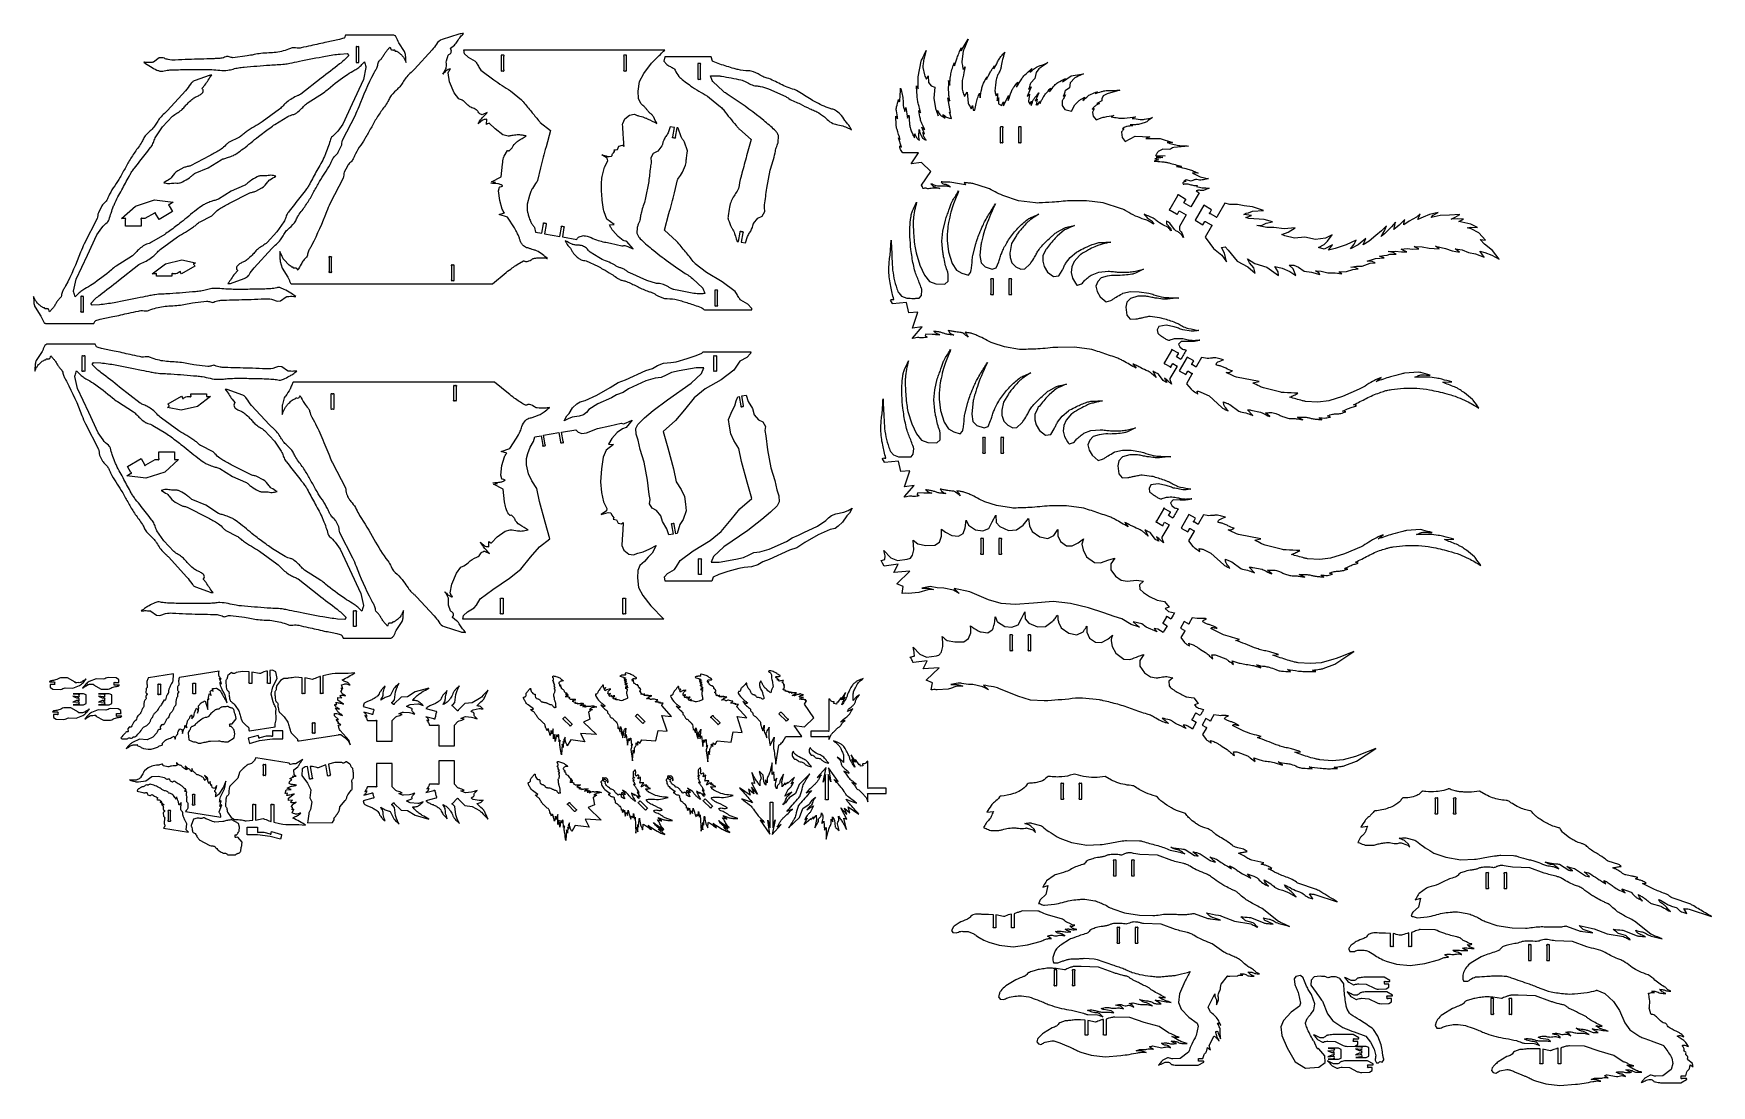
# Model space of a CAD drawing. Extents: x -11 to 150, y -28 to 73.
import ezdxf

# ---------------------------------------------------------------- set-up
doc = ezdxf.new("R2010")
doc.units = 0
doc.header["$MEASUREMENT"] = 0
doc.layers.add('DXF', color=18, linetype='CONTINUOUS')
doc.layers.add('HEAD_ACC', color=18, linetype='CONTINUOUS')

msp = doc.modelspace()

# ---------------------------------------------------------------- linework, layer by layer
at = {"layer": 'DXF'}
for points in [[(20.25, 72.01), (20.25, 70.68, 1), (20.34, 70.6), (20.41, 70.6, 1), (20.5, 70.68), (20.5, 72.01, 1), (20.41, 72.1), (20.34, 72.1, 1)], [(34.18, 71.19), (34.18, 69.87, 1), (34.26, 69.78), (34.34, 69.78, 1), (34.43, 69.87), (34.43, 71.19, 1), (34.34, 71.28), (34.26, 71.28, 1)], [(45.94, 71.19), (45.94, 69.87, 1), (46.03, 69.78), (46.1, 69.78, 1), (46.19, 69.87), (46.19, 71.19, 1), (46.1, 71.28), (46.03, 71.28, 1)], [(53.07, 70.39), (53.07, 69.07, 1), (53.15, 68.98), (53.23, 68.98, 1), (53.32, 69.07), (53.32, 70.39, 1), (53.23, 70.48), (53.15, 70.48, 1)], [(82.1, 64.3), (82.1, 62.98, 1), (82.18, 62.89), (82.26, 62.89, 1), (82.35, 62.98), (82.35, 64.3, 1), (82.26, 64.39), (82.18, 64.39, 1)], [(83.85, 64.3), (83.85, 62.98, 1), (83.93, 62.89), (84.01, 62.89, 1), (84.1, 62.98), (84.1, 64.3, 1), (84.01, 64.39), (83.93, 64.39, 1)], [(1.32, 55.51), (0.99, 56.08, 1), (0.87, 56.12), (-0.03, 55.6), (-0.31, 55.6, 1), (-0.4, 55.51), (-0.4, 54.85), (-1.9, 54.85), (-1.9, 55.51, 1), (-1.99, 55.6), (-2.29, 55.6), (-0.95, 56.8), (0.87, 57.38), (2.68, 57.16), (2.32, 56.96, 1), (2.29, 56.83), (2.62, 56.26)], [(103.66, 57.08), (102.91, 55.78, -1), (102.79, 55.75), (102.27, 56.05, -1), (102.24, 56.17), (102.39, 56.43), (101.63, 56.87), (100.8, 55.43), (101.56, 54.99), (101.71, 55.25, -1), (101.83, 55.28), (102.35, 54.98, -1), (102.38, 54.86), (101.78, 53.82), (102.22, 53.19), (102.58, 52.72), (103.38, 52.08), (103.81, 51.44), (103.63, 52.27), (103.35, 52.82), (103.68, 52.87), (103.98, 52.55), (104.85, 51.51), (105.86, 50.95), (106.57, 50.35), (106.43, 50.86), (106.03, 51.34), (105.83, 51.71), (106.55, 51.29), (107.7, 50.94), (108.8, 50.12), (108.77, 50.47), (108.46, 51), (109.16, 50.83), (109.91, 50.52), (110.48, 50.13), (110.22, 50.78), (109.84, 51.12), (110.28, 51.11), (110.72, 50.91), (111.27, 50.55), (111.97, 50.45), (112.79, 50.21), (112.69, 50.39), (112.38, 50.58), (112.9, 50.53), (113.55, 50.39), (114.24, 50.38), (114.88, 50.29), (114.59, 50.49), (115.35, 50.51), (115.96, 50.7), (116.47, 50.75), (116.14, 50.89), (115.76, 50.94), (116.3, 51.02), (116.84, 51.01), (117.62, 51.3), (118.1, 51.33), (117.8, 51.46), (117.34, 51.49), (118.13, 51.76), (118.55, 51.79), (118.97, 51.83), (118.52, 51.99), (118.92, 52.05), (119.25, 52.08), (119.51, 52.16), (120.12, 52.16), (119.81, 52.34), (119.35, 52.44), (120, 52.45), (120.61, 52.39), (121.15, 52.4), (120.81, 52.53), (120.6, 52.65), (121.17, 52.71), (121.68, 52.66), (122.3, 52.67), (121.99, 52.8), (121.85, 52.9), (122.62, 52.89), (123.27, 52.74), (124.24, 52.69), (123.9, 52.94), (124.84, 52.72), (125.5, 52.5), (126.19, 52.37), (125.78, 52.69), (126.44, 52.6), (127.05, 52.34), (127.72, 52.19), (128.57, 51.87), (128.34, 52.2), (128.15, 52.45), (128.63, 52.32), (129.3, 52.08), (129.99, 51.69), (129.37, 52.52), (128.6, 53.15), (128.18, 53.59), (128.68, 53.51), (128.05, 54.23), (127.3, 54.61), (126.94, 54.7), (127.22, 54.77), (127.91, 54.72), (127.27, 55.05), (126.14, 55.31), (126.57, 55.54), (125.98, 55.57), (125.38, 55.55), (125.76, 55.72), (126.23, 55.98), (125.24, 55.91), (124.35, 55.89), (123.47, 55.7), (123.67, 55.91), (124.14, 56.19), (123.3, 55.99), (122.71, 55.72), (122.19, 55.51), (122.43, 56.04), (122.06, 55.73), (121.36, 55.35), (120.86, 55), (120.85, 55.15), (120.94, 55.51), (120.41, 54.95), (119.89, 54.53), (119.95, 54.81), (120.04, 55.24), (119.67, 54.79), (119, 54.13), (118.68, 53.88), (118.82, 54.17), (118.99, 54.43), (119.17, 54.9), (118.7, 54.4), (118.16, 53.98), (117.52, 53.41), (116.94, 53.08), (117.19, 53.67), (116.47, 53.08), (115.71, 52.7), (116.07, 53.15), (116.27, 53.51), (115.31, 53.06), (114.24, 52.71), (113.62, 52.55), (113.99, 53.07), (113.21, 52.64), (112.64, 52.81), (113.2, 53.09), (113.52, 53.41), (113.98, 54.03), (113.31, 53.71), (112.38, 53.59), (111.35, 53.81), (110.36, 53.7), (109.41, 53.92), (109.12, 54.07), (109.75, 54.3), (110.41, 54.69), (109.34, 54.62), (108.37, 54.72), (107.68, 54.74), (106.74, 54.92), (107.24, 54.97), (107.62, 55.16), (108.24, 55.27), (107.45, 55.51), (105.97, 55.59), (105.68, 55.7), (106.21, 55.88), (105.49, 55.97), (105.71, 56.11), (105.94, 56.15), (106.32, 56.32), (107.38, 56.36), (106.31, 56.73), (105.53, 56.83), (104.88, 56.93), (104.13, 56.96)], [(2.93, 50.3), (2.65, 50.3, 1), (2.56, 50.21), (2.56, 50.05), (1.06, 50.05), (1.06, 50.21, 1), (0.97, 50.3), (0.67, 50.3), (1.94, 51.26), (3.52, 51.62), (4.82, 51.35), (4.71, 51.28, 1), (4.68, 51.16), (4.76, 51.02), (3.46, 50.28), (3.38, 50.42, 1), (3.26, 50.45), (3.06, 50.33)], [(17.64, 51.84), (17.64, 50.52, 1), (17.72, 50.43), (17.8, 50.43, 1), (17.89, 50.52), (17.89, 51.84, 1), (17.8, 51.93), (17.72, 51.93, 1)], [(29.4, 51.04), (29.4, 49.72, 1), (29.49, 49.64), (29.56, 49.64, 1), (29.65, 49.72), (29.65, 51.04, 1), (29.56, 51.13), (29.49, 51.13, 1)], [(54.7, 48.61), (54.7, 47.29, 1), (54.79, 47.2), (54.86, 47.2, 1), (54.95, 47.29), (54.95, 48.61, 1), (54.86, 48.7), (54.79, 48.7, 1)], [(81.18, 49.71), (81.18, 48.39, 1), (81.27, 48.3), (81.34, 48.3, 1), (81.43, 48.39), (81.43, 49.71, 1), (81.34, 49.8), (81.27, 49.8, 1)], [(82.93, 49.71), (82.93, 48.39, 1), (83.02, 48.3), (83.09, 48.3, 1), (83.18, 48.39), (83.18, 49.71, 1), (83.09, 49.8), (83.02, 49.8, 1)], [(-6.19, 48.03), (-6.19, 46.71, 1), (-6.1, 46.62), (-6.03, 46.62, 1), (-5.94, 46.71), (-5.94, 48.03, 1), (-6.03, 48.12), (-6.1, 48.12, 1)], [(-5.82, 42.33), (-5.82, 41.01, -1), (-5.91, 40.92), (-5.98, 40.92, -1), (-6.07, 41.01), (-6.07, 42.33, -1), (-5.98, 42.42), (-5.91, 42.42, -1)], [(58.12, 42.62), (57.75, 42.26), (57.08, 41.88), (56.89, 41.6), (56.52, 41.03), (55.29, 40.11), (53.77, 39.23), (52.71, 38.37), (51.76, 37.23), (50.9, 36.21), (49.74, 35.14), (50.17, 33.56), (50.71, 31.56), (50.99, 30.31), (51.47, 29.57), (51.76, 28.9), (51.87, 28.16), (51.94, 27.52), (51.66, 26.68), (51.34, 26.19), (51.06, 25.34), (50.94, 25.32), (50.78, 26.22, 1), (50.68, 26.29), (50.61, 26.28, 1), (50.54, 26.17), (50.7, 25.28), (50.28, 25.2), (50.09, 25.8), (49.67, 26.49), (49.49, 27.05), (49.1, 27.56), (48.66, 27.76), (48.42, 28.2), (48.47, 28.59), (48.39, 29.1), (48.23, 30.45), (47.89, 32.18), (47.52, 33.41), (47.34, 34.3), (47.14, 34.87), (47.1, 35.44), (47.29, 35.82), (47.93, 36.45), (48.78, 37.14), (50.13, 38.19), (52.43, 39.77), (53.41, 40.71), (53.63, 41.24), (52.88, 41.25), (51.27, 40.97), (50.52, 40.8), (50, 40.54), (49.54, 40.32), (48.97, 40.25), (48.06, 39.99), (46.41, 39.25), (45.87, 38.9), (45.25, 38.65), (44.75, 38.38), (43.44, 37.79), (42.6, 37.25), (42.36, 36.97), (42.07, 36.75), (41.65, 36.6), (40.99, 36.53), (40.6, 36.36), (40.22, 36.16), (40.47, 36.63), (40.71, 36.86), (41.02, 37.4), (41.45, 37.8), (41.74, 37.99), (42.22, 38.11), (43.35, 38.62), (44.65, 39.36), (45.41, 39.86), (46.1, 40.09), (48.07, 40.99), (48.69, 41.19), (49.17, 41.49), (49.75, 41.69), (50.46, 41.76), (50.99, 41.84), (52.02, 42.15), (52.89, 42.43), (53.44, 42.66), (53.58, 42.79), (58.14, 42.79)], [(54.84, 42.33), (54.84, 41.01, -1), (54.75, 40.92), (54.68, 40.92, -1), (54.59, 41.01), (54.59, 42.33, -1), (54.68, 42.42), (54.75, 42.42, -1)], [(4.01, 38.5), (4.29, 38.5, 1), (4.38, 38.59), (4.38, 38.75), (5.88, 38.75), (5.88, 38.59, 1), (5.97, 38.5), (6.27, 38.5), (5, 37.54), (3.43, 37.18), (2.12, 37.45), (2.23, 37.52, 1), (2.26, 37.64), (2.18, 37.78), (3.48, 38.52), (3.56, 38.38, 1), (3.68, 38.35), (3.88, 38.47)], [(17.93, 38.77), (18.01, 38.77, -1), (18.1, 38.68), (18.1, 37.36, -1), (18.01, 37.27), (17.93, 37.27, -1), (17.85, 37.36), (17.85, 38.68, -1)], [(29.86, 39.48), (29.86, 38.16, -1), (29.77, 38.07), (29.7, 38.07, -1), (29.61, 38.16), (29.61, 39.48, -1), (29.7, 39.57), (29.77, 39.57, -1)], [(49.84, 21.17), (50.15, 21.5), (50.82, 21.89), (51.01, 22.16), (51.37, 22.74), (52.6, 23.66), (54.23, 24.68), (55.29, 25.54), (56.24, 26.68), (57.1, 27.7), (58.23, 28.69), (57.8, 30.27), (57.26, 32.27), (56.98, 33.51), (56.5, 34.26), (56.21, 34.93), (56.1, 35.66), (56.01, 36.3), (56.34, 37.13), (56.61, 37.61), (56.74, 38.07), (56.9, 38.48), (57.03, 38.51), (57.18, 37.61, 1), (57.29, 37.54), (57.36, 37.55, 1), (57.43, 37.65), (57.27, 38.55), (57.7, 38.62), (57.89, 38.02), (58.29, 37.34), (58.47, 36.75), (58.87, 36.26), (59.3, 36.06), (59.54, 35.62), (59.5, 35.24), (59.57, 34.72), (59.74, 33.37), (60.07, 31.64), (60.44, 30.42), (60.63, 29.53), (60.83, 28.95), (60.87, 28.38), (60.68, 28), (60.04, 27.38), (59.19, 26.68), (57.84, 25.64), (55.54, 24.05), (54.55, 23.12), (54.34, 22.58), (55.09, 22.57), (56.7, 22.86), (57.45, 23.03), (57.97, 23.29), (58.43, 23.51), (59, 23.57), (59.91, 23.84), (61.56, 24.57), (62.1, 24.92), (62.72, 25.17), (63.22, 25.45), (64.53, 26.04), (65.36, 26.58), (65.61, 26.86), (65.9, 27.07), (66.32, 27.23), (67.08, 27.39), (67.48, 27.56), (67.86, 27.76), (67.61, 27.29), (67.36, 27.05), (66.95, 26.43), (66.52, 26.03), (66.23, 25.83), (65.75, 25.72), (64.62, 25.21), (63.32, 24.46), (62.55, 23.96), (61.87, 23.74), (59.9, 22.84), (59.28, 22.63), (58.8, 22.33), (58.22, 22.13), (57.51, 22.07), (56.98, 21.99), (55.95, 21.68), (55.08, 21.4), (54.53, 21.16), (54.39, 20.75), (49.93, 20.75)], [(41.34, 35.31), (41.57, 35.07), (41.92, 34.96), (42.35, 35.01), (43.41, 35.42), (44.59, 35.68), (45.68, 35.94), (45.92, 35.89), (46.17, 35.97), (46.75, 36.23), (46.17, 35.51), (45.81, 35.41), (45.31, 35.04), (44.81, 34.47), (44.49, 33.92), (44.96, 33.9), (44.24, 33.36), (43.98, 32.67), (43.8, 31.54), (43.71, 30.3), (43.79, 29.27), (44, 28.37), (44.32, 27.75), (44.27, 27.51), (43.77, 27.18), (44.46, 27.36), (44.71, 27.31), (44.79, 27.1), (44.99, 26.85), (44.92, 26.71), (45.26, 26.66), (45.4, 26.34), (45.74, 26.27), (45.9, 26.39), (45.84, 25.67), (45.79, 24.79), (45.76, 24.18), (45.95, 23.73), (46.42, 23.36), (46.87, 23.29), (47.29, 23.44), (47.82, 23.59), (48.45, 23.87), (49.05, 24.18), (48.66, 23.44), (48.27, 23.07), (47.92, 22.65), (47.49, 22.25), (47.29, 21.77), (47.26, 21.08), (47.36, 20.15), (47.78, 19.37), (48.54, 18.39), (49.79, 17.12), (30.48, 17.12), (30.55, 17.46), (30.93, 17.82), (31.59, 18.2), (31.79, 18.47), (32.15, 19.05), (33.38, 19.97), (34.98, 21.06), (36.05, 21.91), (36.99, 23.06), (37.85, 24.07), (38.83, 24.84), (38.4, 26.42), (37.86, 28.42), (37.58, 29.66), (37.1, 30.41), (36.81, 31.08), (36.6, 31.92), (36.6, 32.55), (36.72, 33.04), (36.94, 33.64), (37.28, 34.17), (37.41, 34.62), (38, 34.72), (38.16, 33.83, 1), (38.26, 33.75), (38.33, 33.77, 1), (38.4, 33.87), (38.24, 34.77), (39.72, 35.03), (39.88, 34.13, 1), (39.98, 34.06), (40.05, 34.07, 1), (40.13, 34.17), (39.97, 35.07)], [(80.41, 34.48), (80.41, 33.15, 1), (80.5, 33.07), (80.57, 33.07, 1), (80.66, 33.15), (80.66, 34.48, 1), (80.57, 34.57), (80.5, 34.57, 1)], [(82.16, 34.48), (82.16, 33.15, 1), (82.25, 33.07), (82.32, 33.07, 1), (82.41, 33.15), (82.41, 34.48, 1), (82.32, 34.57), (82.25, 34.57, 1)], [(0.94, 32.44), (1.22, 32.44, 1), (1.31, 32.53), (1.31, 33.19), (2.81, 33.19), (2.81, 32.53, 1), (2.9, 32.44), (3.2, 32.44), (1.86, 31.24), (0.04, 30.67), (-1.77, 30.88), (-1.41, 31.09, 1), (-1.38, 31.21), (-1.71, 31.78), (-0.41, 32.53), (-0.08, 31.96, 1), (0.04, 31.93)], [(97.24, 16.16), (96.86, 16.2), (97.15, 15.89), (96.11, 16.35), (95.68, 16.67), (94.85, 16.86), (95.15, 16.59), (95.46, 16.35), (94.66, 16.61), (93.78, 17.13), (93.04, 17.36), (92.03, 17.73), (90.57, 18.2), (88.83, 18.63), (87.19, 18.8), (85.28, 18.66), (83.52, 18.52), (82.19, 18.61), (80.98, 18.97), (79.17, 19.74), (77.68, 20.05), (78.15, 19.59), (77.61, 19.88), (76.67, 20.09), (76.02, 20.11), (75.35, 20.25), (74.56, 20.09), (75.22, 20.09), (75.69, 19.95), (75.15, 19.94), (74.28, 19.66), (73.25, 19.59), (72.95, 19.62), (72.66, 19.58), (72.78, 20.25), (72.17, 20.51), (73.42, 21.71), (71.88, 21.6), (72.29, 22.39), (70.95, 22.21), (70.8, 22.48), (70.65, 22.73), (71.02, 22.84), (71.03, 23.19), (70.93, 23.7), (71.58, 23.01), (72.22, 22.73), (73.16, 22.86), (73.47, 22.98), (73.66, 23.25), (73.78, 23.76), (73.73, 24.71), (74.19, 24.34), (74.94, 24.19), (75.81, 24.21), (76.26, 24.52), (76.46, 25.07), (76.44, 25.74), (76.84, 25.46), (77.45, 25.15), (78.1, 25.08), (78.53, 25.34), (78.72, 25.87), (78.82, 26.62), (79.04, 26.13), (79.72, 25.69), (80.42, 25.6), (81.01, 25.82), (81.32, 26.46), (81.66, 27.1), (81.69, 26.41), (82.05, 26), (82.88, 25.64), (83.64, 25.68), (84.28, 26.14), (84.8, 26.78), (84.9, 26.08), (85.15, 25.54), (85.89, 25.03), (86.65, 24.86), (87.24, 25.16), (87.61, 25.72), (87.62, 25.13), (87.87, 24.56), (88.44, 24.17), (89, 24.15), (89.57, 24.43), (90.08, 24.84), (89.94, 24.3), (90.04, 23.76), (90.38, 23.11), (91.15, 22.54), (91.73, 22.51), (92.51, 22.8), (93.08, 22.98), (92.7, 22.41), (92.7, 21.86), (93.15, 21.24), (93.72, 20.85), (94.27, 20.75), (95.17, 20.86), (95.86, 20.76), (95.48, 20.42), (95.5, 19.99), (95.84, 19.66), (96.44, 19.3), (97.16, 18.92), (97.86, 18.82), (98.31, 18.27), (97.94, 18.14), (98.26, 17.86), (98.83, 17.71), (98.7, 17.49), (98.52, 17.18), (98.48, 17.12), (98.14, 17.32, 1), (98.02, 17.28), (97.74, 16.8, 1), (97.77, 16.68), (98.12, 16.48), (97.88, 16.06), (97.74, 15.82)], [(80.22, 24.77), (80.22, 23.45, 1), (80.31, 23.36), (80.39, 23.36, 1), (80.47, 23.45), (80.47, 24.77, 1), (80.39, 24.86), (80.31, 24.86, 1)], [(81.97, 24.77), (81.97, 23.45, 1), (82.06, 23.36), (82.14, 23.36, 1), (82.22, 23.45), (82.22, 24.77, 1), (82.14, 24.86), (82.06, 24.86, 1)], [(53.21, 22.91), (53.29, 22.91, -1), (53.38, 22.82), (53.38, 21.49, -1), (53.29, 21.41), (53.21, 21.41, -1), (53.13, 21.49), (53.13, 22.82, -1)], [(20.09, 17.92), (20.16, 17.92, -1), (20.25, 17.83), (20.25, 16.51, -1), (20.16, 16.42), (20.09, 16.42, -1), (20, 16.51), (20, 17.83, -1)], [(34.35, 19.03), (34.35, 17.71, -1), (34.26, 17.62), (34.19, 17.62, -1), (34.1, 17.71), (34.1, 19.03, -1), (34.19, 19.12), (34.26, 19.12, -1)], [(46.11, 19.03), (46.11, 17.71, -1), (46.02, 17.62), (45.95, 17.62, -1), (45.86, 17.71), (45.86, 19.03, -1), (45.95, 19.12), (46.02, 19.12, -1)], [(83.02, 15.5), (83.02, 14.18, 1), (83.11, 14.09), (83.19, 14.09, 1), (83.27, 14.18), (83.27, 15.5, 1), (83.19, 15.59), (83.11, 15.59, 1)], [(84.77, 15.5), (84.77, 14.18, 1), (84.86, 14.09), (84.94, 14.09, 1), (85.02, 14.18), (85.02, 15.5, 1), (84.94, 15.59), (84.86, 15.59, 1)], [(1.31, 10.87), (1.38, 10.87, -1), (1.47, 10.78), (1.47, 9.96, -1), (1.38, 9.87), (1.31, 9.87, -1), (1.22, 9.96), (1.22, 10.78, -1)], [(4.65, 10.95), (4.72, 10.95, -1), (4.81, 10.86), (4.81, 10.04, -1), (4.72, 9.95), (4.65, 9.95, -1), (4.56, 10.04), (4.56, 10.86, -1)], [(61.49, 7.37), (60.91, 7.95, -1), (60.91, 8.08), (60.96, 8.13, -1), (61.08, 8.13), (61.67, 7.55, -1), (61.67, 7.42), (61.61, 7.37, -1)], [(16.29, 7.07), (16.29, 6.25, -1), (16.2, 6.16), (16.13, 6.16, -1), (16.04, 6.25), (16.04, 7.07, -1), (16.13, 7.16), (16.2, 7.16, -1)], [(40.34, 7.66), (40.92, 7.08, -1), (40.92, 6.95), (40.87, 6.9, -1), (40.75, 6.9), (40.17, 7.48, -1), (40.17, 7.61), (40.22, 7.66, -1)], [(47.32, 7.91), (47.9, 7.33, -1), (47.9, 7.21), (47.85, 7.16, -1), (47.72, 7.16), (47.14, 7.74, -1), (47.14, 7.86), (47.19, 7.91, -1)], [(54.54, 7.8), (55.12, 7.21, -1), (55.12, 7.09), (55.07, 7.04, -1), (54.94, 7.04), (54.36, 7.62, -1), (54.36, 7.74), (54.41, 7.8, -1)], [(12.21, 6.12), (12.21, 5.96, -1), (12.12, 5.87), (11.66, 5.87), (11.59, 5.87), (11, 5.71, -1), (10.89, 5.77), (10.85, 5.93), (9.89, 5.67), (9.95, 5.42), (10.02, 5.18), (10.98, 5.44), (12.21, 5.62), (13.21, 5.62), (13.21, 5.87), (13.21, 6.12), (13.21, 6.37), (12.21, 6.37)], [(11.56, 2.2), (11.56, 3.03, 1), (11.47, 3.12), (11.4, 3.12, 1), (11.31, 3.03), (11.31, 2.2, 1), (11.4, 2.12), (11.47, 2.12, 1)], [(4.52, 0.18), (4.52, -0.64, 1), (4.61, -0.73), (4.68, -0.73, 1), (4.77, -0.64), (4.77, 0.18, 1), (4.68, 0.27), (4.61, 0.27, 1)], [(87.92, 1.24), (87.92, -0.08, 1), (88.01, -0.17), (88.08, -0.17, 1), (88.17, -0.08), (88.17, 1.24, 1), (88.08, 1.33), (88.01, 1.33, 1)], [(89.67, 1.24), (89.67, -0.08, 1), (89.76, -0.17), (89.83, -0.17, 1), (89.92, -0.08), (89.92, 1.24, 1), (89.83, 1.33), (89.76, 1.33, 1)], [(2.18, -1.37), (2.18, -2.2, 1), (2.27, -2.28), (2.34, -2.28, 1), (2.43, -2.2), (2.43, -1.37, 1), (2.34, -1.28), (2.27, -1.28, 1)], [(40.77, -0.56), (41.35, -1.15, -1), (41.35, -1.27), (41.3, -1.32, -1), (41.18, -1.32), (40.59, -0.74, -1), (40.59, -0.61), (40.64, -0.56, -1)], [(47.57, -0.41), (48.15, -0.99, -1), (48.15, -1.12), (48.1, -1.17, -1), (47.97, -1.17), (47.39, -0.59, -1), (47.39, -0.46), (47.44, -0.41, -1)], [(53.82, -0.22), (54.4, -0.8, -1), (54.4, -0.93), (54.35, -0.98, -1), (54.23, -0.98), (53.64, -0.4, -1), (53.64, -0.27), (53.7, -0.22, -1)], [(123.85, -0.17), (123.85, -1.5, 1), (123.94, -1.58), (124.01, -1.58, 1), (124.1, -1.5), (124.1, -0.17, 1), (124.01, -0.08), (123.94, -0.08, 1)], [(125.6, -0.17), (125.6, -1.5, 1), (125.69, -1.58), (125.76, -1.58, 1), (125.85, -1.5), (125.85, -0.17, 1), (125.76, -0.08), (125.69, -0.08, 1)], [(10.78, -3.11), (10.78, -3.27, 1), (10.86, -3.36), (11.33, -3.36), (11.39, -3.36), (11.98, -3.52, 1), (12.09, -3.46), (12.13, -3.3), (13.09, -3.56), (13.03, -3.8), (12.97, -4.04), (12, -3.78), (10.78, -3.61), (9.78, -3.61), (9.78, -3.36), (9.78, -3.11), (9.78, -2.86), (10.78, -2.86)], [(92.96, -6.13), (92.96, -7.45, 1), (93.05, -7.54), (93.12, -7.54, 1), (93.21, -7.45), (93.21, -6.13, 1), (93.12, -6.04), (93.05, -6.04, 1)], [(94.71, -6.13), (94.71, -7.45, 1), (94.8, -7.54), (94.87, -7.54, 1), (94.96, -7.45), (94.96, -6.13, 1), (94.87, -6.04), (94.8, -6.04, 1)], [(128.73, -7.35), (128.73, -8.67, 1), (128.82, -8.76), (128.89, -8.76, 1), (128.98, -8.67), (128.98, -7.35, 1), (128.89, -7.26), (128.82, -7.26, 1)], [(130.48, -7.35), (130.48, -8.67, 1), (130.57, -8.76), (130.64, -8.76, 1), (130.73, -8.67), (130.73, -7.35, 1), (130.64, -7.26), (130.57, -7.26, 1)], [(93.31, -12.59), (93.31, -13.91, 1), (93.4, -14), (93.47, -14, 1), (93.56, -13.91), (93.56, -12.59, 1), (93.47, -12.5), (93.4, -12.5, 1)], [(95.06, -12.59), (95.06, -13.91, 1), (95.15, -14), (95.22, -14, 1), (95.31, -13.91), (95.31, -12.59, 1), (95.22, -12.5), (95.15, -12.5, 1)], [(132.82, -14.26), (132.82, -15.58, 1), (132.91, -15.67), (132.98, -15.67, 1), (133.07, -15.58), (133.07, -14.26, 1), (132.98, -14.17), (132.91, -14.17, 1)], [(134.57, -14.26), (134.57, -15.58, 1), (134.66, -15.67), (134.73, -15.67, 1), (134.82, -15.58), (134.82, -14.26, 1), (134.73, -14.17), (134.66, -14.17, 1)], [(87.27, -16.67), (87.27, -18, 1), (87.36, -18.09), (87.43, -18.09, 1), (87.52, -18), (87.52, -16.67, 1), (87.43, -16.59), (87.36, -16.59, 1)], [(89.02, -16.67), (89.02, -18, 1), (89.11, -18.09), (89.18, -18.09, 1), (89.27, -18), (89.27, -16.67, 1), (89.18, -16.59), (89.11, -16.59, 1)], [(129.21, -19.43), (129.21, -20.75, 1), (129.3, -20.84), (129.37, -20.84, 1), (129.46, -20.75), (129.46, -19.43, 1), (129.37, -19.34), (129.3, -19.34, 1)], [(130.96, -19.43), (130.96, -20.75, 1), (131.05, -20.84), (131.12, -20.84, 1), (131.21, -20.75), (131.21, -19.43, 1), (131.12, -19.34), (131.05, -19.34, 1)], [(113.58, -24.11), (114.07, -24.15, -1), (114.15, -24.25), (114.14, -24.32, -1), (114.05, -24.4), (113.56, -24.36), (113.92, -24.51), (114.05, -24.51, -1), (114.14, -24.6), (114.14, -24.67, -1), (114.05, -24.76), (113.92, -24.76), (113.56, -24.92), (114.05, -24.88, -1), (114.14, -24.96), (114.15, -25.03, -1), (114.07, -25.12), (113.58, -25.17), (114.58, -25.17), (114.83, -25.06), (114.83, -24.22), (114.58, -24.11)], [(116.23, -23.93), (116.72, -23.97, -1), (116.8, -24.07), (116.79, -24.14, -1), (116.7, -24.22), (116.21, -24.18), (116.57, -24.33), (116.7, -24.33, -1), (116.79, -24.42), (116.79, -24.49, -1), (116.7, -24.58), (116.57, -24.58), (116.21, -24.74), (116.7, -24.7, -1), (116.79, -24.78), (116.8, -24.85, -1), (116.72, -24.94), (116.23, -24.99), (117.23, -24.99), (117.48, -24.88), (117.48, -24.04), (117.23, -23.93)]]:
    msp.add_lwpolyline(points, format="xyb", close=True, dxfattribs=at)
at = {"layer": 'HEAD_ACC'}
for points in [[(-0.14, 70.61, 0.028111), (0.49, 70.19, 0.030244), (1.12, 69.86, 0.034187), (1.4, 69.76, 0.074744), (1.54, 69.74, 0.06212), (1.68, 69.76, -0.0439), (2.25, 69.86, -0.014427), (2.67, 69.88, -0.004253), (4.07, 69.91, -0.004253), (5.68, 69.92, -0.009682), (6.39, 69.9, -0.017708), (7.15, 69.84, 0.063619), (7.91, 69.85, 0.033839), (8.44, 69.96, -0.031677), (8.96, 70.08, -0.015294), (9.48, 70.14, -0.003178), (11.96, 70.34, -0.01336), (12.67, 70.38, 0.027376), (13.38, 70.43, 0.023634), (13.87, 70.52, -0.007101), (14.79, 70.71, -0.003094), (17.31, 71.2, -0.021212), (18.71, 71.4), (19.39, 71.45), (19.53, 71.26), (19.08, 70.8, -0.019828), (18.66, 70.45, 0.003202), (16.89, 69.08), (14.93, 67.54, -0.042381), (14.65, 67.4, 0.075971), (13.58, 66.77, 0.038142), (13.23, 66.43, -0.036091), (12.88, 66.09), (11.22, 64.88, -0.019197), (10.45, 64.41, 0.023532), (9.69, 63.93, 0.031607), (9.37, 63.67, -0.043428), (9.04, 63.42), (7.98, 62.89, 0.063388), (7.73, 62.67, -0.05611), (7.28, 62.26, -0.026763), (7.08, 62.13, -0.005909), (6.17, 61.61), (4.34, 60.67, -0.050191), (4.02, 60.58, 0.051577), (3.71, 60.49), (3.11, 60.18, 0.100008), (2.54, 59.6, -0.065718), (2.41, 59.44, -0.04313), (2.33, 59.38, -0.006249), (1.77, 59.04, -0.015929), (2.01, 58.99, 0.047819), (2.24, 58.96, 0.052352), (2.5, 58.98, -0.029502), (2.75, 59.01, -0.035072), (3.02, 59.01, 0.069108), (3.29, 59.02, 0.067367), (3.57, 59.12, 0.039168), (4.23, 59.52, 0.030962), (4.51, 59.74, -0.054902), (4.8, 59.96), (6.05, 60.47), (7.28, 61.25, -0.05362), (7.63, 61.37, 0.032431), (7.99, 61.48, 0.010923), (8.46, 61.66, 0.027561), (8.63, 61.75, 0.027561), (8.8, 61.86, 0.007525), (9.4, 62.29, 0.013842), (10.13, 62.88, -0.011424), (10.86, 63.47, -0.005107), (11.95, 64.29, -0.011399), (12.45, 64.64), (13.69, 65.4, -0.049823), (14.18, 65.58, 0.069014), (14.44, 65.69, 0.04069), (14.55, 65.76, 0.009404), (14.97, 66.13, 0.027103), (15.25, 66.42, -0.043704), (15.55, 66.69), (17.11, 67.68, 0.021189), (17.56, 68.04, -0.029347), (19.41, 69.44, -0.021558), (20.12, 69.87, 0.03986), (20.5, 70.12, 0.038812), (20.78, 70.38, -0.012932), (21.05, 70.65, 0.011686), (21.18, 70.2, -0.070227), (21.19, 70.09), (20.94, 68.95), (19.86, 66.62), (18.97, 64.67), (18.49, 64, -0.045815), (17.96, 63.49, 0.08538), (17.84, 63.35, 0.076132), (17.78, 63.2, -0.025115), (17.6, 62.59, -0.007467), (17.34, 61.9, -0.014894), (17.2, 61.56, -0.021495), (16.85, 60.87, 0.004903), (16.47, 60.2, 0.000913), (15.79, 58.92, -0.022439), (15.6, 58.61, -0.024062), (15.35, 58.27, 0.004562), (14.32, 56.96, -0.005688), (13.8, 56.3, 0.037461), (13.68, 56.13, 0.059652), (13.49, 55.7, -0.053099), (13.31, 55.28), (12.64, 54.32), (11.69, 53.29, -0.052285), (11.27, 52.99, 0.051008), (10.84, 52.7, 0.042995), (10.55, 52.4, -0.028259), (10.26, 52.09, -0.010447), (9.83, 51.68, -0.03119), (9.68, 51.56, -0.060129), (9.36, 51.4, 0.055509), (9.05, 51.23, 0.084297), (8.8, 51, 0.173218), (8.75, 50.84, 0.185532), (8.82, 50.67, -0.242491), (8.85, 50.58), (8.59, 50.29, 0.031185), (8.26, 49.81, -0.054231), (7.91, 49.34, -0.015191), (8.05, 49.35, 0.045602), (8.19, 49.37), (9.5, 49.84, 0.023911), (9.73, 49.96, 0.048676), (9.83, 50.04, 0.068125), (9.97, 50.2, -0.031461), (10.45, 50.87), (12.16, 52.73, -0.01607), (12.59, 53.13, 0.05094), (12.98, 53.55, 0.040386), (13.24, 53.95, -0.048471), (13.49, 54.34, -0.050566), (13.84, 54.69, 0.081845), (14.44, 55.38, 0.046169), (14.53, 55.56, -0.039573), (14.62, 55.75, -0.031137), (14.97, 56.27, 0.023233), (15.63, 57.21, 0.017432), (16.19, 58.18, -0.011362), (16.74, 59.15, -0.012991), (17.25, 59.96, 0.02232), (17.74, 60.78, 0.035428), (17.87, 61.07, -0.052328), (18.02, 61.35, -0.059624), (18.27, 61.66, 0.057295), (18.53, 61.97), (18.82, 62.55, 0.06955), (18.87, 62.83, -0.071019), (18.93, 63.11), (20.17, 65.53, 0.017105), (20.52, 66.35, -0.026136), (21.96, 69.58, -0.025944), (22.14, 69.9, 0.052331), (22.3, 70.22, 0.077694), (22.34, 70.42, -0.102053), (22.4, 70.63, -0.086634), (22.5, 70.77, 0.044349), (22.72, 71.02, 0.030481), (22.91, 71.31, -0.032256), (23.09, 71.59, -0.024854), (23.29, 71.83, 0.008283), (23.5, 72.07, -0.023702), (23.57, 71.86, 0.143154), (23.61, 71.82, 0.119047), (23.65, 71.8, 0.038024), (23.79, 71.78, 0.122995), (23.86, 71.79, -0.218499), (23.92, 71.79, -0.256263), (23.96, 71.74, 0.233743), (23.99, 71.69, 0.197338), (24.04, 71.68, -0.147565), (24.09, 71.68, -0.05244), (24.18, 71.64, -0.038068), (24.45, 71.45, -0.033672), (24.67, 71.24, -0.033503), (24.79, 71.1, -0.056882), (24.92, 70.85, 0.018943), (25.04, 70.59, 0.012416), (24.99, 71.27, 0.08479), (24.9, 71.63), (24.33, 72.49, -0.040827), (24.1, 73.02, 0.144048), (24.02, 73.14, 0.072492), (23.94, 73.18, 0.047204), (23.81, 73.22), (19.23, 73.22), (19.12, 72.96, -0.103038), (19.05, 72.92, -0.017934), (18.64, 72.79, -0.028277), (18.04, 72.66, 0.013079), (17.43, 72.54, 0.004926), (16.66, 72.37, -0.003812), (15.88, 72.2, 0.002906), (14.98, 72, -0.033726), (14.75, 71.96, -0.065881), (14.43, 71.98, 0.080817), (14.1, 71.98, 0.066702), (13.93, 71.93, -0.039793), (13.25, 71.7, -0.057826), (11.86, 71.5, 0.022601), (11.1, 71.45, 0.023158), (10.44, 71.34, -0.015127), (9.78, 71.22), (8.42, 71.05, -0.092787), (8.06, 71.13, 0.113489), (7.86, 71.17, 0.099558), (7.73, 71.14, -0.065464), (7.25, 70.99, -0.042228), (6.88, 70.96, 0.009412), (6.51, 70.95, -0.00621), (5.32, 70.91, 0.004663), (4.13, 70.88, 0.006989), (2.87, 70.82, -0.06597), (2.2, 70.87, -0.061842), (1.83, 70.99, 0.08311), (1.62, 71.05), (1.32, 71.03), (0.79, 70.63, -0.073573), (0.67, 70.6, -0.033561), (0.06, 70.59, -0.019415), (-0.04, 70.6, 0.006471)], [(38.61, 51.75, 0.009469), (38.14, 52.14, 0.06522), (37.56, 52.49, 0.042729), (37.29, 52.59, -0.023688), (37.02, 52.67, -0.022678), (36.9, 52.72, 0.039697), (36.78, 52.76, 0.059986), (36.69, 52.77, -0.083584), (36.6, 52.79), (36.3, 52.98, -0.047136), (36.21, 53.08, -0.036809), (36.07, 53.31, -0.056154), (35.96, 53.58, 0.040334), (35.87, 53.86, 0.016211), (35.7, 54.22, 0.012173), (35.44, 54.69), (34.78, 55.72), (33.97, 55.99), (34.49, 56.13, 0.015726), (34.37, 56.31, -0.04721), (34.27, 56.5), (34.03, 57.34), (33.93, 58.25), (34.02, 58.61, -0.145113), (34.08, 58.64, 0.024022), (34.34, 58.73, -0.025345), (34.17, 58.83, 0.076166), (34, 58.91, 0.060891), (33.84, 58.94, -0.010136), (33.17, 58.98), (33.62, 59.06), (33.23, 59.12), (34.16, 59.61), (34.29, 60.83, -0.016011), (34.41, 61.44, -0.03821), (34.46, 61.6), (34.77, 62.13, -0.274699), (34.85, 62.12, 0.231802), (34.93, 62.11), (35.17, 62.31, 0.059375), (35.25, 62.44, -0.104363), (35.66, 62.96, -0.035393), (35.79, 63.06, -0.006243), (36.56, 63.53, -0.015929), (36.23, 63.59, 0.04782), (35.89, 63.63, 0.031866), (35.71, 63.63, 0.010691), (35.18, 63.57, 0.044031), (35.01, 63.53, -0.089483), (34.84, 63.5), (34.34, 63.64), (33.58, 64.2), (33.03, 64.76, 0.185679), (32.97, 64.74, -0.030608), (32.76, 64.63), (32.78, 65.14, -0.02263), (32.53, 65.1, 0.087496), (32.39, 65.06, 0.077732), (32.3, 64.99, -0.01293), (31.95, 64.68, 0.011926), (32.07, 64.89, -0.035791), (32.2, 65.09, -0.037504), (32.51, 65.44, 0.010138), (32.83, 65.77), (32.36, 65.55), (32.11, 65.67, -0.105251), (31.95, 65.86, 0.10525), (31.78, 66.05, 0.09103), (31.57, 66.16, -0.069223), (31.17, 66.34, -0.072859), (30.78, 66.67, 0.057281), (30.58, 66.86, 0.075543), (30.27, 67.02, -0.095959), (30.1, 67.11), (29.67, 67.68), (29.21, 68.72), (29.08, 69.58, -0.098788), (29.11, 69.66, 0.016413), (29.29, 69.98, -0.023385), (29.09, 69.9, 0.070259), (28.9, 69.8, 0.070259), (28.72, 69.64, -0.023385), (28.56, 69.46, 0.006851), (28.79, 69.83, 0.110941), (28.92, 70.22, 0.074148), (28.91, 70.48, -0.083389), (28.91, 70.75), (29.09, 71.29, -0.14261), (29.21, 71.39, 0.146144), (29.33, 71.49, 0.073556), (29.37, 71.59, 0.082379), (29.39, 71.69), (29.29, 71.95), (29.68, 72.24, 0.070951), (29.99, 72.64, -0.034684), (30.26, 73.05, -0.034381), (30.41, 73.21, 0.011456), (30.56, 73.37, -0.012772), (30.33, 73.35, 0.038333), (30.11, 73.32), (28.49, 72.81, 0.143992), (27.96, 72.35, -0.029277), (27.54, 71.79), (25.84, 69.93, -0.014102), (25.41, 69.54, 0.045864), (25.02, 69.11, 0.033767), (24.73, 68.68, -0.041848), (24.43, 68.26, -0.046093), (24.08, 67.91, 0.08068), (23.49, 67.22, 0.046169), (23.39, 67.04, -0.039573), (23.3, 66.85, -0.031137), (22.96, 66.33, 0.023233), (22.3, 65.39, 0.017432), (21.74, 64.42, -0.011362), (21.19, 63.45, -0.012993), (20.68, 62.64, 0.022324), (20.18, 61.82, 0.035433), (20.05, 61.53, -0.052333), (19.91, 61.25, -0.059627), (19.65, 60.94, 0.057296), (19.4, 60.63), (19.11, 60.05, 0.069549), (19.05, 59.77, -0.071019), (19, 59.49), (17.75, 57.06, 0.017104), (17.41, 56.25, -0.026134), (15.97, 53.02, -0.025938), (15.79, 52.7, 0.052327), (15.63, 52.38, 0.077692), (15.58, 52.18, -0.102057), (15.53, 51.97, -0.086642), (15.42, 51.83, 0.044359), (15.2, 51.58, 0.025638), (14.96, 51.21, 0.017395), (14.65, 50.63, -0.052086), (14.61, 50.72, 0.157399), (14.55, 50.8, 0.104456), (14.5, 50.82, 0.038022), (14.36, 50.84, 0.122992), (14.3, 50.83, -0.218496), (14.23, 50.83, -0.256261), (14.2, 50.88, 0.233742), (14.16, 50.93, 0.20001), (14.12, 50.94, -0.155455), (14.07, 50.94, -0.066411), (14, 50.98, -0.024132), (13.81, 51.12), (13.3, 51.66, -0.045487), (13.21, 51.81, 0.007576), (12.92, 52.42, -0.010037), (12.93, 51.81, 0.038734), (12.96, 51.47), (13.13, 50.84), (13.7, 49.96, -0.045327), (13.81, 49.7, 0.050046), (13.92, 49.45, 0.026186), (13.99, 49.33, 0.120115), (14.02, 49.31), (33.33, 49.31), (34.65, 50.42, -0.008805), (35.23, 50.85, -0.011042), (35.7, 51.18), (36.3, 51.54, -0.186239), (36.41, 51.51, 0.127453), (36.51, 51.48, 0.127953), (36.83, 51.52, 0.028141), (37.06, 51.63, 0.031339), (37.18, 51.71, -0.079178), (37.31, 51.77, -0.051473), (37.41, 51.79, -0.013659), (37.79, 51.82, -0.013659), (38.18, 51.83, -0.032612), (38.34, 51.82, -0.048939), (38.48, 51.79, 0.016302)], [(100.39, 56.71), (99.72, 57.1), (99.87, 57.35, 1), (99.84, 57.47), (99.23, 57.83, 1), (99.11, 57.79), (98.37, 56.51, 1), (98.4, 56.39), (99.01, 56.04, 1), (99.13, 56.07), (99.28, 56.33), (99.95, 55.94), (99.31, 54.83), (99.29, 54.54, 0.128078), (99.34, 54.46, -0.082672), (99.57, 54.15, -0.055184), (99.63, 53.97, 0.018378), (99.69, 53.78, -0.018748), (99.54, 53.98, 0.056298), (99.37, 54.17, 0.077255), (99.1, 54.35, -0.081518), (98.84, 54.53), (98.37, 55.16, 0.061052), (98.21, 55.27, -0.020328), (98.05, 55.38, -0.040079), (98.05, 55.23, 0.120754), (98.07, 55.09), (98.44, 54.68, -0.078591), (98.48, 54.54, 0.026149), (98.52, 54.41, -0.021835), (98.39, 54.57, 0.065587), (98.24, 54.72, 0.066444), (98.07, 54.82, -0.040146), (97.38, 55.18, -0.040421), (97.04, 55.43, 0.051483), (96.7, 55.67, 0.038464), (96.43, 55.8, -0.009968), (95.91, 56.01, -0.014252), (96.06, 55.83, 0.042778), (96.21, 55.67, 0.064524), (96.4, 55.54, -0.079466), (96.58, 55.42, -0.065141), (96.71, 55.24, 0.021686), (96.83, 55.05, -0.011489), (96.62, 55.19, 0.034481), (96.4, 55.32, 0.03924), (95.95, 55.51, -0.028865), (95.09, 55.84, -0.027869), (94.21, 56.3, 0.035395), (93.74, 56.54), (91.98, 57.12), (90.39, 57.29), (88.77, 57.3, 0.019978), (87.93, 57.23, -0.013896), (87.08, 57.16, -0.005428), (85.82, 57.09, -0.02062), (85.49, 57.09), (83.83, 57.3), (82.34, 57.81, -0.030888), (81.6, 58.17, 0.034101), (80.86, 58.52), (79.47, 58.96, 0.037072), (79.06, 59.01, -0.012352), (78.64, 59.05), (78.76, 58.84, -0.006729), (78, 58.97, 0.020189), (77.24, 59.08, 0.020189), (76.82, 59.1, -0.006729), (76.41, 59.11, -0.035878), (76.47, 59.03, 0.108005), (76.55, 58.96, 0.129045), (76.71, 58.91, -0.10547), (77.01, 58.84, -0.072835), (77.18, 58.73, 0.02424), (77.33, 58.61, -0.016344), (77.14, 58.66, 0.049068), (76.95, 58.71), (76.06, 58.71, -0.055231), (75.84, 58.77, 0.014306), (75.44, 58.92, 0.152673), (75.84, 58.63, 0.014573), (76.3, 58.49, -0.010475), (76, 58.51, 0.031433), (75.7, 58.52, 0.048452), (75.45, 58.49, -0.061526), (75.21, 58.46, -0.071651), (75.05, 58.48, 0.078817), (74.89, 58.51, 0.122119), (74.77, 58.48, -0.238161), (74.71, 58.48, -0.186174), (74.67, 58.52, 0.03067), (74.56, 58.74, 0.069781), (74.54, 58.76, -0.212143), (74.53, 58.79), (75.42, 60.12), (74.52, 60.97), (73.53, 60.84), (74.25, 61.9), (72.73, 61.9, -0.199662), (72.72, 61.92, 0.065786), (72.7, 61.95, 0.023223), (72.58, 62.14, -0.069766), (72.48, 62.34, -0.069765), (72.45, 62.47, 0.023222), (72.44, 62.59), (72.62, 62.46), (72.32, 63.35), (72.48, 63.19, 0.00572), (72.18, 64.15, -0.034335), (72.12, 64.39, -0.038631), (72.09, 64.75, 0.010011), (72.06, 65.43), (72.24, 65.16, 0.009593), (72.12, 65.94, -0.057621), (72.11, 66.14, -0.057621), (72.14, 66.32, 0.009593), (72.33, 67.04), (72.43, 66.81, 0.001081), (72.48, 67.38, 0.000839), (72.53, 68.11, 0.006911), (72.67, 67.52, -0.032502), (72.77, 66.92, -0.044803), (72.78, 66.62, 0.060668), (72.79, 66.31, 0.051423), (72.86, 66.09, -0.017128), (72.93, 65.88), (73.03, 66.27), (73.2, 65.25), (73.32, 65.52, -0.009615), (73.37, 64.82, 0.037101), (73.42, 64.44, 0.027476), (73.48, 64.22, 0.014616), (73.62, 63.82, 0.030484), (73.71, 63.62, 0.022056), (73.87, 63.35), (73.87, 63.72, 0.014391), (74.06, 63.38, 0.05851), (74.11, 63.3, 0.043836), (74.22, 63.2, -0.014604), (74.33, 63.12, 0.013529), (74.3, 63.27, -0.040606), (74.28, 63.42, -0.040606), (74.29, 63.78, 0.013529), (74.32, 64.15, -0.017718), (74.35, 63.95, 0.0532), (74.4, 63.75), (74.62, 63.33, 0.097769), (74.74, 63.25, -0.025273), (74.97, 63.14, 0.021021), (74.86, 63.29, -0.063139), (74.77, 63.45, -0.063139), (74.71, 63.65, 0.021021), (74.67, 63.86), (74.81, 63.73), (74.57, 64.36), (74.86, 64.14, 0.010659), (74.6, 64.67, -0.041136), (74.47, 64.96, -0.036561), (74.42, 65.16, 0.006091), (74.27, 65.96), (74.45, 65.75, 0.006723), (74.24, 66.56, -0.025936), (74.15, 66.99, -0.025936), (74.1, 67.47, 0.006723), (74.04, 68.36), (74.22, 68.07, 0.008833), (74.2, 68.81, -0.034081), (74.21, 69.2), (74.5, 70.71, -0.034693), (74.59, 70.92, 0.00578), (74.97, 71.75, -0.009349), (74.84, 71.26, 0.028054), (74.73, 70.77, 0.021505), (74.67, 70.29, 0.034631), (74.66, 70.1), (74.81, 69.39, 0.044726), (74.91, 69.18, -0.0149), (75.01, 68.97), (75.18, 69.31), (75.19, 68.68), (75.46, 68.36), (75.81, 68.23), (75.7, 67.15), (75.88, 66.17, 0.031544), (75.99, 65.82, -0.010512), (76.13, 65.47), (76.08, 65.97, -0.021032), (76.24, 65.68, 0.081291), (76.34, 65.54, 0.072225), (76.43, 65.47, -0.012017), (76.81, 65.25), (76.59, 65.59, -0.017456), (76.87, 65.38, 0.067426), (77.03, 65.29, 0.074944), (77.22, 65.24, -0.02494), (77.41, 65.21), (77.21, 65.82), (77.31, 65.79), (77.07, 67.18), (77.24, 66.86, 0.007084), (77.19, 67.24, -0.021255), (77.15, 67.62, -0.021255), (77.14, 68.23, 0.007084), (77.14, 68.85), (77.24, 68.41, 0.010734), (77.28, 68.96, -0.032213), (77.36, 69.5, -0.032213), (77.5, 70.03, 0.010734), (77.66, 70.55), (77.7, 70.25, 0.005706), (77.82, 70.64, -0.017121), (77.95, 71.03, -0.017121), (78.14, 71.51, 0.005706), (78.34, 71.98), (78.33, 71.71), (79.02, 72.84, -0.006227), (78.62, 71.9, 0.037381), (78.54, 71.66), (78.41, 70.68, 0.046002), (78.44, 70.41, -0.011919), (78.52, 69.91), (78.72, 70.16, -0.004878), (78.49, 69.12, 0.029278), (78.44, 68.86), (78.43, 68.02, 0.054952), (78.5, 67.77, -0.014233), (78.65, 67.32), (78.91, 67.75), (79.02, 66.67, 0.068333), (79.11, 66.48, -0.01769), (79.3, 66.15), (79.42, 66.46), (79.48, 66), (79.66, 66.01), (79.77, 66.66, -0.02855), (79.92, 67.16, 0.009514), (80.1, 67.65), (80.15, 67.2, 0.005759), (80.31, 68.05, -0.034567), (80.36, 68.25, -0.038891), (80.5, 68.6, 0.010078), (80.8, 69.22), (80.77, 68.95, 0.006427), (80.96, 69.32, -0.019283), (81.15, 69.69, -0.019283), (81.33, 69.97, 0.006427), (81.52, 70.25), (81.49, 69.97, 0.008895), (81.84, 70.64, -0.034322), (82.04, 71, -0.038139), (82.28, 71.3, 0.012708), (82.53, 71.59, -0.006873), (82.42, 71.24, 0.02062), (82.31, 70.89, 0.033567), (82.19, 70.26, -0.050927), (82.11, 69.92, -0.062264), (81.96, 69.59, 0.062339), (81.8, 69.26, 0.02885), (81.74, 69.05, 0.017684), (81.64, 68.48, 0.017684), (81.58, 67.93, 0.039737), (81.59, 67.77, 0.063117), (81.63, 67.57, -0.021014), (81.69, 67.37), (81.83, 67.61), (81.81, 66.89), (81.94, 67.22), (81.93, 66.63, 0.153497), (81.98, 66.58, -0.02539), (82.22, 66.44), (82.41, 66.81), (82.41, 66.42), (82.89, 67.4), (82.86, 66.95, 0.006592), (83.16, 67.79, -0.039573), (83.25, 67.99, -0.044525), (83.42, 68.25, 0.011536), (83.78, 68.71), (83.66, 68.22, 0.006464), (84.15, 69.03, -0.038804), (84.28, 69.22, -0.038804), (84.44, 69.39, 0.006464), (85.12, 70.01), (84.94, 69.65, 0.012577), (85.28, 69.93, -0.048546), (85.47, 70.08, -0.043145), (85.7, 70.19, 0.007187), (86.66, 70.57, -0.00865), (85.98, 70.11, 0.051947), (85.81, 69.98), (85.55, 69.62), (85.41, 69.04), (85.04, 68.64, 0.058609), (84.98, 68.52, -0.009757), (84.81, 68.03), (85.05, 68.24), (84.69, 67.31), (84.9, 67.55), (84.8, 66.88, 0.100528), (84.84, 66.77, -0.025981), (84.94, 66.58), (85.08, 66.87), (85.07, 66.45, 0.018568), (85.18, 66.75, -0.055756), (85.3, 67.04, -0.05017), (85.46, 67.26, 0.012997), (85.8, 67.66), (85.46, 66.88), (85.63, 67.07), (85.53, 66.5), (85.66, 66.68), (85.68, 66.5), (85.9, 66.85), (85.93, 66.66, 0.012127), (86.07, 66.96, -0.036396), (86.22, 67.24, -0.032754), (86.45, 67.56, 0.008489), (86.91, 68.13), (86.82, 67.77, 0.008958), (87.31, 68.39, -0.053796), (87.45, 68.54, -0.053796), (87.62, 68.66, 0.008958), (88.35, 69.06), (88.07, 68.72), (88.89, 69.29), (90.09, 69.51, -0.008886), (89.4, 69.19, 0.053366), (89.24, 69.1), (88.8, 68.64), (88.73, 68.15), (88.34, 67.85, 0.086057), (88.29, 67.75, -0.014309), (88.15, 67.34), (88.37, 67.47, -0.013259), (88.09, 67.01, 0.079715), (88.04, 66.89), (88.05, 66.45), (88.29, 66.07), (88.93, 65.91), (89.25, 66.51), (89.66, 66.92, -0.042548), (89.93, 67.1, 0.014175), (90.21, 67.27), (90.02, 66.93, 0.008399), (90.54, 67.38, -0.050434), (90.68, 67.49, -0.050434), (90.82, 67.55, 0.008399), (91.43, 67.78), (91.2, 67.6, 0.010608), (91.8, 67.79, -0.040939), (92.13, 67.87, -0.036386), (92.42, 67.89, 0.006062), (93.59, 67.93), (92.35, 67.59), (91.99, 67.37), (91.84, 67.08, 0.162799), (91.84, 66.98, -0.238681), (91.84, 66.89), (91.37, 66.64), (91.62, 66.66, -0.01631), (91.38, 66.52, 0.048964), (91.15, 66.35, 0.048964), (91.03, 66.22, -0.01631), (90.92, 66.09), (91.11, 66.17, -0.015424), (90.97, 65.87, 0.092804), (90.95, 65.78), (91.03, 65.43), (91.29, 65.07), (91.87, 65.3, -0.03267), (92.09, 65.35, 0.005443), (93, 65.5), (92.73, 65.36, -0.009767), (93.39, 65.26, 0.037689), (93.76, 65.23, 0.033498), (94.02, 65.25, -0.005581), (95.09, 65.37), (94.77, 65.22, -0.007219), (95.54, 65.12, 0.043339), (95.74, 65.11, 0.043339), (95.94, 65.13, -0.007219), (96.72, 65.29, 0.008325), (96.16, 64.9, -0.049991), (96.01, 64.81), (95.37, 64.64, -0.035957), (94.97, 64.61, 0.011981), (94.56, 64.59), (94.78, 64.51, -0.009864), (94.28, 64.45, 0.059249), (94.16, 64.42, 0.07411), (93.98, 64.33, -0.024663), (93.82, 64.22), (93.96, 64.22, -0.018181), (93.77, 63.96, 0.109507), (93.74, 63.88), (93.81, 63.38), (94.09, 63.01), (95.05, 63.51), (96.47, 63.46), (96.07, 63.3), (97.44, 63.3), (98.62, 62.89), (98.11, 62.89, -0.010068), (98.66, 62.74, 0.030211), (99.23, 62.62, 0.030211), (99.69, 62.58, -0.010068), (100.16, 62.56), (98.76, 62.43, 0.084044), (98.54, 62.33, -0.102275), (98.31, 62.24), (97.69, 62.27), (97.27, 62.03, 0.075425), (97.17, 61.91, -0.01952), (97.01, 61.66), (97.94, 61.62), (97.07, 61.5), (97.69, 61.45), (96.93, 61.32), (97.3, 61.22), (96.87, 61.11, 0.007453), (97.61, 61.05, -0.028754), (98.01, 61.01, -0.025558), (98.31, 60.94, 0.004259), (99.49, 60.61), (99.01, 60.61, 0.007119), (99.8, 60.43, -0.027467), (100.22, 60.32, -0.03052), (100.66, 60.15, 0.010171), (101.09, 59.96), (100.54, 59.99, -0.010603), (101.03, 59.73, 0.040919), (101.3, 59.61, 0.040919), (101.57, 59.53, -0.010603), (102.09, 59.43, 0.012793), (101.62, 59.33, -0.04938), (101.36, 59.29, -0.081389), (101.11, 59.32, 0.097745), (100.85, 59.34, 0.112406), (100.57, 59.24, -0.130929), (100.41, 59.19), (99.96, 59.31, 0.12896), (99.84, 59.27, -0.042777), (99.73, 59.2), (99.95, 59.19, -0.028897), (99.71, 59.1, 0.175094), (99.65, 59.06, 0.197514), (99.64, 59, -0.0506), (99.65, 58.89, 0.019826), (99.78, 58.92, -0.059542), (99.92, 58.94, -0.102436), (100.3, 58.88, 0.056194), (100.67, 58.78, 0.04899), (100.85, 58.77, -0.016318), (101.03, 58.77), (100.94, 58.68, -0.009425), (101.21, 58.61, 0.028282), (101.49, 58.55, 0.028282), (101.82, 58.53, -0.009425), (102.15, 58.51, 0.010751), (101.66, 58.31, -0.064592), (101.53, 58.28, -0.102824), (101.32, 58.29, 0.092648), (101.12, 58.31, 0.065601), (101.01, 58.28, -0.021839), (100.9, 58.25), (101.19, 58.08)], [(46.83, 52.68), (46.25, 53.39, 0.133571), (46.12, 53.43, -0.10194), (45.88, 53.5), (45.39, 53.86), (44.88, 54.44, -0.038106), (44.72, 54.71, 0.012696), (44.57, 54.99), (45.03, 55.01), (44.32, 55.55), (44.06, 56.23, -0.022778), (44, 56.47, -0.014721), (43.88, 57.36, -0.035987), (43.81, 58.97, -0.030113), (43.87, 59.63), (44.08, 60.54), (44.4, 61.15), (44.34, 61.39), (43.85, 61.73, -0.011156), (44.39, 61.57, 0.067033), (44.53, 61.54), (44.78, 61.59, 0.193371), (44.82, 61.66, -0.100963), (44.87, 61.8, -0.089508), (45.03, 61.99, 0.193037), (45.06, 62.05, 0.206745), (45.04, 62.13, -0.068062), (45, 62.19, -0.025347), (45.28, 62.22, 0.153233), (45.34, 62.24), (45.48, 62.56), (45.82, 62.64, -0.162103), (45.9, 62.59, 0.05362), (45.98, 62.52, -0.003825), (45.91, 63.42, -0.004957), (45.86, 64.12, 0.007686), (45.83, 64.6, -0.065028), (45.84, 64.73), (46.03, 65.17), (46.49, 65.54), (46.95, 65.61, -0.090509), (47.1, 65.57, 0.038194), (47.37, 65.46, 0.023847), (47.63, 65.39, -0.03165), (47.9, 65.31, -0.025694), (48.2, 65.19, -0.007929), (49.13, 64.73, -0.007613), (48.82, 65.32, 0.045707), (48.73, 65.46, 0.063626), (48.54, 65.65, -0.03839), (48.35, 65.84, -0.02672), (48.17, 66.05, 0.028574), (48, 66.26, 0.042299), (47.71, 66.51, -0.078952), (47.57, 66.66), (47.37, 67.13, -0.039858), (47.35, 67.27, -0.023718), (47.34, 67.82), (47.44, 68.76), (47.86, 69.53), (48.61, 70.51, -0.020684), (49.04, 70.96, 0.005362), (49.87, 71.78), (30.56, 71.78, -0.026199), (30.59, 71.56, 0.101377), (30.63, 71.44), (31, 71.09), (31.67, 70.71, -0.080427), (31.78, 70.57, 0.019368), (31.86, 70.43, -0.024993), (32.09, 70.05, 0.064819), (32.23, 69.86), (33.45, 68.93, 0.014711), (34.26, 68.39, -0.018921), (35.06, 67.85), (36.12, 66.99, -0.031194), (36.32, 66.77, 0.007328), (37.07, 65.85, -0.002833), (37.75, 65.03, 0.029793), (37.93, 64.83), (38.91, 64.06), (38.48, 62.48, -0.00189), (38.2, 61.48, 0.007833), (37.94, 60.48), (37.66, 59.24, -0.070417), (37.57, 59.09, 0.047431), (37.17, 58.49, 0.021411), (37.02, 58.18, 0.019491), (36.89, 57.82), (36.67, 56.98), (36.67, 56.35, 0.030765), (36.7, 56.21, 0.012496), (36.8, 55.87, 0.012496), (36.94, 55.44, 0.028167), (37.02, 55.26, 0.061098), (37.19, 55, -0.070546), (37.36, 54.73), (37.48, 54.28), (38.08, 54.18), (38.23, 55.08, -1), (38.34, 55.15), (38.41, 55.14, -1), (38.48, 55.03), (38.32, 54.14), (39.8, 53.88), (39.96, 54.77, -1), (40.06, 54.85), (40.13, 54.83, -1), (40.2, 54.73), (40.05, 53.83), (41.42, 53.59, 0.202043), (41.47, 53.64, -0.139698), (41.65, 53.84), (41.99, 53.95, -0.04986), (42.13, 53.95, -0.034591), (42.42, 53.89, -0.052283), (42.8, 53.76, 0.040107), (43.49, 53.49, 0.027593), (44.08, 53.34, -0.011093), (44.67, 53.22), (45.76, 52.96, 0.124486), (45.88, 52.99, -0.136726), (45.99, 53.02, -0.07107), (46.03, 53.01, -0.010293), (46.25, 52.93, -0.015441), (46.54, 52.81, 0.005147)], [(56.97, 53.38), (57.12, 54.28, -1), (57.23, 54.35), (57.3, 54.34, -1), (57.37, 54.23), (57.21, 53.34), (57.64, 53.26), (57.83, 53.87, -0.06061), (58.03, 54.23, 0.103605), (58.34, 54.93, -0.026424), (58.38, 55.07, -0.058291), (58.41, 55.13), (58.81, 55.62), (59.24, 55.83), (59.48, 56.26, 0.140221), (59.49, 56.39, -0.102135), (59.47, 56.91, 0.018947), (59.57, 57.71, -0.017059), (59.68, 58.51), (60.01, 60.24, -0.017518), (60.25, 61.07, 0.027667), (60.47, 61.91, -0.016503), (60.59, 62.4, -0.031225), (60.67, 62.64, 0.016878), (60.75, 62.84, 0.039155), (60.77, 62.93), (60.81, 63.5, 0.067717), (60.77, 63.62, 0.025699), (60.62, 63.88, 0.064417), (60.43, 64.11, 0.013787), (59.4, 65, 0.028364), (56.45, 67.15, -0.012632), (55.7, 67.66, -0.007286), (55.55, 67.77, -0.013498), (55.48, 67.83), (54.49, 68.77, -0.094529), (54.4, 68.95, 0.016492), (54.28, 69.3, -0.016112), (54.98, 69.3, -0.032115), (55.33, 69.27, -0.017555), (57.19, 68.91, -0.066677), (57.66, 68.74, 0.004772), (58.15, 68.48, 0.105356), (58.65, 68.34, -0.04185), (59.05, 68.29, -0.032257), (59.85, 68.05), (61.5, 67.31, -0.036602), (61.79, 67.13, 0.065876), (62.35, 66.83, -0.031097), (62.87, 66.6, 0.021822), (63.82, 66.15, -0.008937), (64.27, 65.95, -0.020665), (64.47, 65.85, -0.025392), (65.21, 65.37, -0.06026), (65.48, 65.12, 0.127728), (66.03, 64.74, 0.036272), (66.49, 64.61, -0.030338), (67.12, 64.44, -0.036959), (67.61, 64.23, -0.002973), (67.7, 64.18, 0.000991), (67.8, 64.13, 0.02733), (67.55, 64.57, 0.074608), (67.43, 64.71, -0.087208), (67.17, 65.02, 0.063732), (66.72, 65.62, 0.060646), (66.26, 65.99, 0.101908), (65.93, 66.11, -0.05972), (65.57, 66.22, -0.031409), (64.08, 66.94, -0.021763), (62.86, 67.71, 0.079061), (62.15, 68.04, -0.054433), (60.84, 68.59, 0.053113), (59.53, 69.15, -0.0697), (59.05, 69.37, 0.080002), (58.16, 69.76, 0.062555), (57.91, 69.79, -0.054296), (56.92, 69.9, -0.020026), (56.53, 70, -0.005562), (55.17, 70.43, -0.021625), (54.53, 70.68, -0.10439), (54.47, 70.72), (54.33, 71.13), (49.87, 71.13), (49.78, 70.72), (50.09, 70.38, 0.074842), (50.42, 70.19, -0.070827), (50.76, 70, -0.115111), (50.87, 69.86, 0.040123), (51.24, 69.24, 0.073394), (51.41, 69.07, 0.012488), (52.54, 68.22, 0.028517), (53.36, 67.72, -0.034309), (54.17, 67.2), (55.23, 66.34, -0.039922), (55.55, 66, 0.014084), (56.73, 64.53, 0.005095), (56.96, 64.27, 0.015789), (57.04, 64.19), (58.17, 63.2), (57.74, 61.62, 0.001284), (57.29, 59.96, 0.006145), (57.2, 59.62, 0.009165), (56.95, 58.49, -0.104788), (56.83, 58.22, 0.043475), (56.27, 57.28, 0.078585), (56.1, 56.7, -0.009399), (55.97, 55.86, 0.033733), (55.95, 55.65, 0.096818), (55.98, 55.49, 0.019328), (56.28, 54.75, 0.037587), (56.41, 54.51, -0.081512), (56.62, 54.05, 0.023191), (56.79, 53.5, 0.08042), (56.84, 53.4, 0.27215), (56.9, 53.38, -0.067344)], [(14.44, 48.1, 0.028104), (13.81, 48.53, 0.030244), (13.19, 48.85, 0.034189), (12.91, 48.96, 0.074744), (12.77, 48.98, 0.062117), (12.62, 48.95, -0.0439), (12.05, 48.85, -0.014428), (11.64, 48.83, -0.004252), (10.24, 48.8, -0.004252), (8.62, 48.79, -0.009681), (7.91, 48.81, -0.017708), (7.16, 48.87, 0.063618), (6.4, 48.86, 0.033839), (5.87, 48.75, -0.031677), (5.34, 48.63, -0.015294), (4.83, 48.57, -0.003178), (2.34, 48.37, -0.01336), (1.63, 48.34, 0.027376), (0.93, 48.28, 0.023634), (0.43, 48.19, -0.007101), (-0.48, 48, -0.003094), (-3, 47.51, -0.021211), (-4.4, 47.31), (-5.09, 47.26), (-5.22, 47.45), (-4.78, 47.91, -0.019828), (-4.35, 48.26, 0.003202), (-2.59, 49.63), (-0.62, 51.17, -0.04238), (-0.35, 51.31, 0.075969), (0.72, 51.95, 0.038142), (1.08, 52.28, -0.036091), (1.42, 52.62), (3.09, 53.83, -0.019195), (3.86, 54.3, 0.023528), (4.62, 54.79, 0.031601), (4.94, 55.04, -0.043423), (5.26, 55.29), (6.32, 55.82, 0.063384), (6.57, 56.04, -0.056107), (7.03, 56.46, -0.026761), (7.22, 56.58, -0.005909), (8.14, 57.1), (9.97, 58.04, -0.050191), (10.28, 58.13, 0.051576), (10.6, 58.22), (11.19, 58.53, 0.10001), (11.76, 59.12, -0.06572), (11.9, 59.27, -0.043129), (11.97, 59.33, -0.006246), (12.53, 59.67, -0.015929), (12.3, 59.72, 0.04782), (12.06, 59.75, 0.052354), (11.81, 59.73, -0.029504), (11.55, 59.7, -0.035073), (11.28, 59.7, 0.069107), (11.01, 59.69, 0.067368), (10.74, 59.6, 0.039171), (10.07, 59.2, 0.030962), (9.79, 58.97, -0.054904), (9.5, 58.76), (8.26, 58.24), (7.02, 57.46, -0.053622), (6.67, 57.34, 0.032431), (6.32, 57.23, 0.010923), (5.85, 57.05, 0.027561), (5.67, 56.96, 0.027561), (5.5, 56.86, 0.007526), (4.91, 56.42, 0.013843), (4.17, 55.83, -0.011425), (3.44, 55.24, -0.005108), (2.36, 54.42, -0.011399), (1.86, 54.07), (0.61, 53.32, -0.049823), (0.12, 53.13, 0.069014), (-0.14, 53.02, 0.04069), (-0.24, 52.95, 0.009402), (-0.66, 52.58, 0.027101), (-0.95, 52.3, -0.043701), (-1.24, 52.02), (-2.8, 51.03, 0.02119), (-3.26, 50.67, -0.029348), (-5.1, 49.27, -0.02156), (-5.82, 48.84, 0.039861), (-6.19, 48.59, 0.038813), (-6.48, 48.34, -0.012932), (-6.75, 48.06, 0.011686), (-6.87, 48.51, -0.070227), (-6.89, 48.62), (-6.64, 49.76), (-5.55, 52.09), (-4.66, 54.04), (-4.18, 54.71, -0.045815), (-3.66, 55.23, 0.08538), (-3.53, 55.37, 0.076131), (-3.47, 55.51, -0.025114), (-3.29, 56.12, -0.007467), (-3.04, 56.81, -0.014894), (-2.89, 57.15, -0.021495), (-2.54, 57.84, 0.004903), (-2.17, 58.51, 0.000912), (-1.48, 59.79, -0.022439), (-1.3, 60.1, -0.024062), (-1.05, 60.44, 0.004563), (-0.01, 61.75, -0.005687), (0.51, 62.41, 0.03746), (0.63, 62.58, 0.059651), (0.82, 63.01, -0.053098), (1, 63.44), (1.66, 64.4), (2.62, 65.42, -0.05229), (3.04, 65.72, 0.051012), (3.46, 66.01, 0.043), (3.76, 66.32, -0.028265), (4.04, 66.63, -0.01045), (4.47, 67.03, -0.031186), (4.63, 67.15, -0.060122), (4.94, 67.32, 0.055502), (5.26, 67.48, 0.084295), (5.51, 67.71, 0.173219), (5.56, 67.87, 0.185533), (5.49, 68.04, -0.242496), (5.46, 68.13), (5.71, 68.42, 0.031191), (6.04, 68.9, -0.054222), (6.39, 69.37, -0.015191), (6.25, 69.36, 0.045601), (6.12, 69.34), (4.8, 68.87, 0.02391), (4.57, 68.75, 0.048677), (4.47, 68.67, 0.068125), (4.34, 68.51, -0.03146), (3.85, 67.85), (2.14, 65.98, -0.016069), (1.72, 65.58, 0.050941), (1.32, 65.16, 0.040379), (1.07, 64.76, -0.048465), (0.81, 64.37, -0.050559), (0.47, 64.02, 0.081834), (-0.13, 63.34, 0.046161), (-0.23, 63.15, -0.039565), (-0.32, 62.96, -0.031132), (-0.66, 62.45, 0.023233), (-1.32, 61.5, 0.017433), (-1.88, 60.54, -0.011364), (-2.43, 59.56, -0.012993), (-2.94, 58.75, 0.022321), (-3.44, 57.93, 0.035429), (-3.57, 57.65, -0.052329), (-3.71, 57.36, -0.059625), (-3.97, 57.05, 0.057295), (-4.22, 56.74), (-4.51, 56.16, 0.069549), (-4.57, 55.88, -0.071019), (-4.62, 55.6), (-5.87, 53.18, 0.017105), (-6.21, 52.36, -0.026136), (-7.65, 49.13, -0.025944), (-7.83, 48.82, 0.052331), (-7.99, 48.5, 0.077693), (-8.04, 48.29, -0.102052), (-8.09, 48.09, -0.086633), (-8.2, 47.94, 0.044348), (-8.42, 47.69, 0.03048), (-8.6, 47.41, -0.032256), (-8.78, 47.12, -0.024854), (-8.98, 46.88, 0.008283), (-9.19, 46.64, -0.023702), (-9.27, 46.85, 0.143154), (-9.3, 46.89, 0.119047), (-9.34, 46.91, 0.038024), (-9.49, 46.94, 0.122995), (-9.55, 46.92, -0.218499), (-9.62, 46.92, -0.256263), (-9.65, 46.97, 0.233743), (-9.69, 47.02, 0.197338), (-9.73, 47.03, -0.147565), (-9.78, 47.03, -0.05244), (-9.87, 47.07, -0.038068), (-10.14, 47.26, -0.033672), (-10.37, 47.48, -0.033503), (-10.48, 47.62, -0.056883), (-10.62, 47.86, 0.018943), (-10.73, 48.12, 0.012416), (-10.69, 47.44, 0.08479), (-10.59, 47.08), (-10.03, 46.22, -0.040826), (-9.79, 45.69, 0.144047), (-9.71, 45.58, 0.072488), (-9.63, 45.53, 0.047206), (-9.51, 45.5), (-4.93, 45.5), (-4.81, 45.76, -0.103028), (-4.75, 45.8, -0.017937), (-4.33, 45.93, -0.028281), (-3.73, 46.06, 0.013081), (-3.13, 46.17, 0.004927), (-2.35, 46.34, -0.003813), (-1.58, 46.51, 0.002905), (-0.67, 46.71, -0.033726), (-0.44, 46.75, -0.065881), (-0.12, 46.73, 0.080817), (0.21, 46.73, 0.066702), (0.38, 46.78, -0.039793), (1.05, 47.02, -0.057825), (2.45, 47.21, 0.022601), (3.2, 47.27, 0.023158), (3.87, 47.37, -0.015126), (4.53, 47.49), (5.89, 47.66, -0.092788), (6.25, 47.58, 0.11349), (6.45, 47.54, 0.09956), (6.57, 47.57, -0.065466), (7.06, 47.72, -0.04223), (7.42, 47.76, 0.009414), (7.79, 47.76, -0.006208), (8.98, 47.8, 0.004662), (10.17, 47.83, 0.006989), (11.43, 47.89, -0.06597), (12.11, 47.84, -0.061845), (12.48, 47.72, 0.083115), (12.68, 47.66), (12.99, 47.68), (13.52, 48.08, -0.073573), (13.64, 48.11, -0.033561), (14.25, 48.12, -0.019415), (14.35, 48.11, 0.006471)], [(51.05, 64.3), (50.89, 63.41, -1), (50.79, 63.33), (50.72, 63.35, -1), (50.64, 63.45), (50.8, 64.35), (50.39, 64.42), (50.2, 63.82, -0.060701), (49.99, 63.48, 0.05853), (49.78, 63.13, 0.063342), (49.69, 62.85, -0.075152), (49.59, 62.58), (49.21, 62.06), (48.77, 61.86), (48.53, 61.42, 0.125055), (48.54, 61.29, -0.079659), (48.57, 61.04, -0.049342), (48.54, 60.78, 0.020371), (48.5, 60.52, 0.009113), (48.42, 59.84, -0.015536), (48.34, 59.17), (48, 57.44, -0.024341), (47.82, 56.83, 0.023261), (47.63, 56.22, 0.025772), (47.54, 55.77, -0.031875), (47.45, 55.32, -0.043088), (47.34, 55.04, 0.059427), (47.24, 54.75), (47.2, 54.18), (47.39, 53.8, 0.041133), (47.52, 53.66, 0.010858), (48.03, 53.18, 0.012225), (48.62, 52.68, 0.012502), (50.23, 51.44, 0.016304), (52.08, 50.18, -0.029151), (52.54, 49.85), (53.52, 48.92, -0.064441), (53.57, 48.81, 0.010726), (53.73, 48.38, 0.011714), (53.36, 48.37, -0.035156), (52.99, 48.37, -0.023432), (52.68, 48.41, -0.005432), (51.38, 48.66, -0.005432), (50.73, 48.79, -0.031358), (50.62, 48.82, -0.048628), (50.36, 48.95, 0.020379), (50.1, 49.09, -0.015793), (49.88, 49.21, 0.059988), (49.64, 49.3, 0.07195), (49.36, 49.34, -0.051569), (49.07, 49.37), (48.16, 49.63), (46.51, 50.37, -0.041591), (46.24, 50.55, 0.045977), (45.97, 50.72, 0.043224), (45.66, 50.85, -0.033339), (45.35, 50.97, -0.025755), (45.1, 51.11, 0.02047), (44.85, 51.24, 0.02231), (44.2, 51.53, -0.031278), (43.55, 51.84), (42.71, 52.37, -0.053548), (42.53, 52.56, 0.106731), (42.17, 52.87, 0.03669), (41.99, 52.96, 0.031296), (41.76, 53.02, 0.066567), (41.43, 53.05, -0.0744), (41.09, 53.09, -0.047038), (40.98, 53.13, -0.007932), (40.32, 53.46, -0.019033), (40.44, 53.22, 0.057155), (40.57, 53, 0.074044), (40.69, 52.88, -0.06959), (40.82, 52.76, -0.068295), (40.97, 52.49, 0.070158), (41.13, 52.23, 0.0355), (41.27, 52.07, 0.020806), (41.55, 51.83, 0.020806), (41.74, 51.68, 0.044614), (41.84, 51.63, 0.079063), (42.08, 51.57, -0.058423), (42.33, 51.52), (43.45, 51.01, -0.011877), (43.94, 50.74, -0.006907), (44.75, 50.26, -0.02281), (45.25, 49.93, 0.048537), (45.52, 49.76, 0.056013), (45.86, 49.64, -0.037483), (46.2, 49.54, -0.028061), (47.19, 49.09, 0.027728), (48.18, 48.64, 0.035308), (48.49, 48.54, -0.050815), (48.79, 48.43, -0.057234), (49.03, 48.28, 0.05455), (49.28, 48.13), (49.86, 47.93, 0.051438), (50.11, 47.9, -0.052096), (51.1, 47.79, -0.026863), (51.61, 47.64, 0.0057), (52.12, 47.48, -0.012976), (53.36, 47.06, -0.055748), (53.54, 46.96, -0.113159), (53.61, 46.89, 0.164437), (53.68, 46.83), (58.24, 46.83, -0.043207), (58.24, 46.92, 0.13027), (58.22, 47), (57.85, 47.36), (57.18, 47.74, -0.080438), (57.08, 47.87, 0.019381), (56.99, 48.02, -0.02498), (56.77, 48.4, 0.06481), (56.63, 48.59), (55.4, 49.52), (53.88, 50.4), (52.81, 51.25, -0.031198), (52.61, 51.48, 0.007333), (51.87, 52.4, -0.005851), (51.45, 52.91, 0.022681), (51.01, 53.41), (49.84, 54.49), (50.28, 56.07, -0.001891), (50.55, 57.07, 0.007836), (50.82, 58.07), (51.1, 59.31, -0.070423), (51.19, 59.46, 0.047435), (51.58, 60.05), (51.87, 60.73, 0.041058), (51.92, 60.98, -0.00439), (51.97, 61.46, -0.00315), (52.04, 61.97, 0.061155), (52.05, 62.1), (51.77, 62.94, 0.062368), (51.61, 63.19, -0.061277), (51.45, 63.44), (51.16, 64.28, 0.203133), (51.11, 64.3, -0.066902)], [(98.55, 39.69, -0.032884), (98.15, 40.02, -0.008252), (97.87, 40.3, 0.033489), (97.95, 40.09, 0.025051), (98.1, 39.83, 0.024202), (97.91, 39.93, -0.07272), (97.74, 40.05), (97.3, 40.63, 0.065802), (97.19, 40.7, -0.010952), (96.74, 40.93), (97.06, 40.33, -0.010949), (96.68, 40.66, 0.042254), (96.47, 40.83, 0.037776), (96.3, 40.92, -0.006754), (95.58, 41.26, -0.000414), (95.2, 41.45, 0.000138), (94.82, 41.63), (95.16, 41.22, -0.013919), (93.89, 41.93, 0.025516), (93.57, 42.09, 0.028712), (93.2, 42.24, -0.002646), (92.49, 42.48, 0.003237), (91.09, 42.95, 0.02232), (90.88, 43), (89.21, 43.23), (87.61, 43.22, 0.017283), (86.65, 43.15, -0.01485), (85.7, 43.07, -0.008862), (84.22, 43.02, -0.02129), (83.94, 43.03), (82.49, 43.26), (81.4, 43.62, -0.031333), (80.67, 43.97, 0.024797), (79.95, 44.33, 0.010764), (79.55, 44.5, 0.024838), (79.37, 44.56, 0.037267), (79.04, 44.62, -0.012417), (78.72, 44.67, -0.008008), (78.9, 44.41, -0.010716), (79.02, 44.2, -0.012171), (78.58, 44.54, 0.073151), (78.47, 44.61, 0.076239), (78.34, 44.64, -0.019082), (77.84, 44.71, -0.005758), (77.47, 44.77, 0.001919), (77.1, 44.84, -0.026626), (77.19, 44.71, 0.08003), (77.29, 44.59, 0.08003), (77.46, 44.49, -0.026626), (77.64, 44.4, 0.010364), (77.31, 44.44, -0.0311), (76.97, 44.48, -0.038305), (76.66, 44.57, 0.031962), (76.34, 44.67, 0.021592), (76.02, 44.72, -0.007196), (75.71, 44.77, -0.014503), (75.81, 44.69, 0.043532), (75.91, 44.61, 0.043532), (76.1, 44.52, -0.014503), (76.3, 44.43, 0.003079), (75.92, 44.44, -0.009236), (75.54, 44.45), (74.96, 44.48), (74.89, 44.35, 0.209953), (74.92, 44.31, -0.034505), (75.09, 44.19, 0.012225), (74.84, 44.16, -0.036689), (74.59, 44.13, -0.054248), (74.38, 44.15, 0.064883), (74.16, 44.17), (73.69, 44.07, -0.157622), (73.67, 44.09, -0.156781), (73.67, 44.11), (74.61, 45.19), (73.67, 45.06), (74.18, 46.6), (73.31, 46.53), (73.09, 47.52), (71.76, 47.41, -0.215685), (71.76, 47.41, 0.070955), (71.76, 47.42), (71.56, 47.75, -0.175097), (71.58, 47.78, -0.083851), (71.64, 47.82, -0.126146), (71.75, 47.83, 0.041852), (71.87, 47.82, -0.008522), (71.58, 49.06, -0.048952), (71.4, 50.55, -0.015424), (71.41, 50.99, -0.01076), (71.45, 51.61, -0.019999), (71.49, 51.92, 0.016952), (71.53, 52.23, 0.011571), (71.58, 52.87, -0.003857), (71.62, 53.52, 0.001716), (71.72, 51.18, 0.06485), (72.09, 49.1, 0.014105), (72.27, 48.6, 0.044729), (72.34, 48.45), (72.6, 48.15), (73.11, 47.96, 0.038441), (73.29, 47.94, 0.016874), (73.91, 47.93, 0.014673), (74.26, 47.95, 0.09674), (74.32, 47.96), (74.52, 48.19), (74.56, 48.73, 0.061039), (74.53, 48.88, -0.005797), (74.32, 49.44, 0.011962), (74.11, 49.96, -0.025417), (73.92, 50.49, -0.02445), (73.75, 51.18, -0.019977), (73.52, 52.61, -0.016541), (73.42, 53.85, -0.049758), (73.51, 55.69, -0.007043), (73.57, 56.05, -0.030745), (73.59, 56.13, -0.036899), (73.67, 56.34, 0.006147), (74.05, 57.16, 0.004258), (73.87, 56.36, 0.043611), (73.75, 55.52, 0.012041), (73.74, 55.15, 0.00795), (73.75, 54.59, 0.025758), (73.89, 52.93, 0.023786), (74.01, 52.29), (74.37, 51.12), (74.82, 50.16), (75.31, 49.55), (75.9, 49.32), (76.76, 49.29), (77.1, 49.59), (77.08, 50.27, 0.049946), (77, 50.61, -0.027596), (76.81, 51.22, -0.00989), (76.66, 51.93, -0.01532), (76.58, 52.38), (76.5, 53.41), (76.58, 54.39), (76.83, 55.45, -0.026049), (76.99, 55.92, 0.014848), (77.17, 56.39, 0.021107), (77.29, 56.76, -0.044844), (77.41, 57.12, -0.034015), (77.54, 57.36, 0.005667), (78.1, 58.26, 0.004963), (77.62, 57.01, 0.023997), (77.36, 56.21, 0.020085), (77.14, 55.23, 0.024929), (77.03, 54.43, 0.012254), (77, 53.87, 0.017517), (77, 53.48), (77.12, 52.4), (77.47, 51.29), (77.88, 50.64), (78.42, 50.35), (79.03, 50.15), (79.25, 50.42, 0.064155), (79.28, 50.52, 0.011814), (79.36, 51.06, 0.028039), (79.4, 51.55, -0.036858), (79.45, 52.03), (79.74, 53.17, -0.012762), (79.88, 53.58, -0.009028), (80.1, 54.17, -0.009028), (80.42, 54.91, -0.014114), (80.65, 55.38, -0.019055), (80.98, 55.96, 0.00494), (81.63, 57.02, 0.024656), (80.75, 54.93, 0.018962), (80.45, 53.99, 0.012187), (80.31, 53.44, 0.016896), (80.23, 53.04), (80.14, 52.05), (80.25, 51.35), (80.63, 50.95), (81.31, 50.72), (81.69, 50.86), (81.95, 51.45, 0.025644), (82.09, 51.88, -0.031837), (82.24, 52.31, -0.017462), (82.39, 52.66, -0.012339), (82.65, 53.14, -0.042719), (83.36, 54.18, -0.041432), (84.26, 55.12, -0.00861), (84.71, 55.5, -0.034153), (84.84, 55.59, -0.040991), (85.02, 55.68, 0.006828), (85.79, 56.01, -0.009119), (85.2, 55.62, 0.035185), (84.89, 55.4, 0.026058), (84.66, 55.19, 0.01248), (84.23, 54.71, 0.01248), (83.89, 54.31, 0.015279), (83.64, 53.96), (83.18, 53.19), (83.03, 52.42, 0.031127), (83.03, 52, 0.031014), (83.04, 51.84), (83.2, 51.35), (83.6, 50.97), (84.06, 50.74), (84.46, 50.76), (84.94, 51.2, 0.030354), (85.04, 51.33, 0.008005), (85.39, 51.88, 0.023796), (85.6, 52.26, -0.039374), (85.82, 52.63, -0.039376), (86.17, 53.06, -0.019204), (86.99, 53.83, 0.00817), (87.25, 54.07, -0.039101), (87.52, 54.29), (88.28, 54.69, -0.040742), (88.61, 54.79, 0.010557), (89.22, 54.93, -0.006738), (88.45, 54.59, 0.040449), (88.27, 54.5), (87.55, 53.9, 0.01818), (87.37, 53.7, 0.007414), (86.93, 53.2, 0.007414), (86.52, 52.69, 0.030207), (86.43, 52.56), (86.18, 52.01), (86.18, 51.49), (86.32, 51), (86.64, 50.46), (87.2, 50.03), (87.72, 50.08), (88.04, 50.61, 0.027012), (88.2, 50.94, -0.039624), (88.36, 51.27), (88.81, 51.86), (89.43, 52.37, -0.025602), (89.55, 52.44, -0.005234), (90.19, 52.77, -0.036), (91.19, 53.18, -0.037689), (91.57, 53.28, -0.033358), (91.79, 53.3, 0.005558), (92.7, 53.34, -0.008423), (91.89, 53.14, 0.0325), (91.46, 53.01, 0.02407), (91.16, 52.89, 0.011445), (90.56, 52.58, 0.014879), (89.82, 52.15, 0.037063), (89.7, 52.05), (89.19, 51.46), (88.98, 50.95), (88.89, 50.4), (89.04, 49.88), (89.31, 49.38, 0.044286), (89.46, 49.21, 0.134418), (89.51, 49.19), (89.9, 49.33, 0.086197), (90.06, 49.48, -0.047768), (90.33, 49.77, -0.01975), (90.73, 50.09, -0.030618), (90.91, 50.2), (91.55, 50.46), (92.47, 50.53, -0.030645), (92.96, 50.5, 0.018132), (93.46, 50.45, 0.021769), (94.31, 50.44, 0.034789), (94.84, 50.5, 0.016107), (95.34, 50.6, -0.005368), (95.84, 50.72, 0.007196), (95.09, 50.36, -0.043201), (94.9, 50.28, -0.031835), (94.73, 50.25, -0.018001), (94.03, 50.16, -0.028899), (93.2, 50.14, 0.05671), (92.37, 50.07), (91.78, 49.9), (91.46, 49.56), (91.28, 49.09), (91.4, 48.58), (91.7, 48.09), (92.25, 47.59), (92.7, 47.73, 0.050629), (92.96, 47.88, -0.024204), (93.21, 48.04, -0.005503), (93.79, 48.37, -0.035549), (93.88, 48.42), (94.59, 48.58), (95.44, 48.56), (96.36, 48.43, -0.033442), (96.85, 48.28, 0.057589), (97.78, 48.04, 0.028444), (98.29, 48, -0.006943), (99.25, 47.96, 0.005046), (98.15, 47.86, -0.030286), (97.87, 47.85, -0.025236), (97.68, 47.86, -0.007007), (96.98, 47.96, -0.020076), (96.52, 48.05, 0.032202), (96.06, 48.13), (95.3, 48.15), (94.6, 47.93), (94.25, 47.55), (94.16, 47.08), (94.25, 46.32), (94.57, 45.94), (95.11, 45.95, 0.037052), (95.46, 46.01, -0.016388), (95.81, 46.09, 0.008691), (96.25, 46.19, -0.050885), (96.49, 46.22), (97.4, 46.09, -0.019016), (97.61, 46.04, -0.007471), (98.16, 45.87, -0.007471), (98.75, 45.67, -0.01473), (99.04, 45.55, -0.035916), (99.48, 45.32, 0.048825), (99.93, 45.11, 0.034744), (100.17, 45.04, 0.008606), (101.17, 44.84, 0.015368), (100.79, 44.8, -0.046134), (100.41, 44.78), (99.62, 44.91, -0.03897), (99.21, 45.06, 0.037064), (98.79, 45.2), (98.03, 45.34), (97.32, 45.24), (97.16, 44.9), (97.22, 44.58, 0.098692), (97.27, 44.52, 0.001773), (97.52, 44.34, 0.010902), (97.81, 44.14, 0.02541), (97.93, 44.06, 0.029223), (98.24, 43.92, 0.086249), (98.32, 43.9, 0.137071), (98.42, 43.93, -0.095877), (98.84, 44.07, -0.014886), (98.85, 44.07, -0.01477), (98.86, 44.07, 0.010725), (99.18, 44.08, -0.037826), (99.5, 44.08, -0.046354), (100, 43.98, 0.054114), (100.5, 43.9, 0.032694), (100.88, 43.9, -0.010894), (101.26, 43.92, 0.01207), (100.94, 43.84, -0.036223), (100.62, 43.78, -0.024143), (100.54, 43.78, -0.005273), (100.16, 43.78), (99.47, 43.79), (99.22, 43.52), (99.34, 43.27), (99.59, 43.06, 0.082224), (99.77, 43, -0.027353), (99.96, 42.96, -0.000026), (99.7, 42.51, 0.000097), (99.44, 42.06), (99.02, 42.3), (99.17, 42.56, 1), (99.14, 42.68), (98.65, 42.96, 1), (98.53, 42.93), (97.86, 41.77, 1), (97.9, 41.65), (98.38, 41.37, 1), (98.5, 41.41), (98.65, 41.66), (99.07, 41.42, -0.000006), (99.06, 41.39, 0.000017), (99.04, 41.36), (98.39, 40.24, 0.152184), (98.4, 40.05, 0.015732)], [(-10.61, 40.92, 0.018943), (-10.5, 41.18, -0.056884), (-10.36, 41.42, -0.033504), (-10.25, 41.56, -0.033671), (-10.02, 41.78, -0.038067), (-9.75, 41.97, -0.05244), (-9.66, 42.01, -0.147566), (-9.61, 42.01, 0.197341), (-9.57, 42.02, 0.233748), (-9.53, 42.07, -0.256269), (-9.5, 42.12, -0.218503), (-9.43, 42.12, 0.122995), (-9.37, 42.1, 0.038023), (-9.22, 42.13, 0.119049), (-9.18, 42.15, 0.143156), (-9.15, 42.19, -0.023703), (-9.07, 42.4, 0.008282), (-8.86, 42.16, -0.024851), (-8.66, 41.92, -0.032253), (-8.48, 41.63, 0.030481), (-8.3, 41.35, 0.04435), (-8.08, 41.1, -0.086635), (-7.97, 40.95, -0.102053), (-7.92, 40.75, 0.077694), (-7.87, 40.54, 0.052331), (-7.71, 40.22, -0.025944), (-7.53, 39.91, -0.026137), (-6.09, 36.68, 0.017106), (-5.75, 35.86), (-4.5, 33.44, -0.07102), (-4.44, 33.16, 0.06955), (-4.39, 32.88), (-4.1, 32.3, 0.057291), (-3.84, 31.99, -0.05962), (-3.59, 31.68, -0.052325), (-3.45, 31.39, 0.035427), (-3.32, 31.11, 0.02232), (-2.82, 30.29, -0.012991), (-2.31, 29.48, -0.011362), (-1.76, 28.5, 0.01743), (-1.2, 27.54, 0.023229), (-0.54, 26.59, -0.031129), (-0.2, 26.08, -0.039561), (-0.11, 25.89, 0.046155), (-0.01, 25.7, 0.081838), (0.59, 25.02, -0.050559), (0.93, 24.67, -0.046563), (1.09, 24.43, 0.070817), (1.78, 23.5, 0.026875), (2.02, 23.28, -0.024288), (2.26, 23.06), (3.97, 21.19, -0.031462), (4.46, 20.53, 0.068124), (4.59, 20.37, 0.048675), (4.69, 20.29, 0.023911), (4.92, 20.17), (6.24, 19.7, 0.045601), (6.37, 19.68, -0.015191), (6.51, 19.67, -0.05423), (6.16, 20.14, 0.031185), (5.83, 20.62), (5.58, 20.91, -0.219416), (5.6, 21, 0.328237), (5.62, 21.36, 0.073557), (5.56, 21.42, 0.026578), (5.38, 21.56, 0.055504), (5.06, 21.72, -0.060124), (4.75, 21.89, -0.031187), (4.59, 22.01, -0.010448), (4.16, 22.41, -0.028261), (3.88, 22.72, 0.042995), (3.58, 23.03, 0.051008), (3.16, 23.32, -0.052287), (2.74, 23.62), (1.78, 24.64), (1.12, 25.6, -0.053099), (0.94, 26.03, 0.059652), (0.75, 26.46, 0.03746), (0.63, 26.63, -0.005688), (0.11, 27.29, 0.004562), (-0.93, 28.6, -0.024062), (-1.17, 28.94, -0.022438), (-1.36, 29.25, 0.00091), (-2.05, 30.53, 0.0049), (-2.42, 31.2, -0.02149), (-2.77, 31.89, -0.014892), (-2.92, 32.23, -0.007471), (-3.17, 32.92, -0.025122), (-3.35, 33.53, 0.076138), (-3.41, 33.67, 0.085384), (-3.53, 33.81, -0.045817), (-4.06, 34.33), (-4.54, 35), (-5.43, 36.95), (-6.52, 39.28), (-6.77, 40.42, -0.070227), (-6.75, 40.53, 0.011686), (-6.62, 40.98, -0.012932), (-6.35, 40.7, 0.038812), (-6.07, 40.45, 0.03986), (-5.7, 40.2, -0.021558), (-4.98, 39.77, -0.029347), (-3.14, 38.37, 0.021189), (-2.68, 38.01), (-1.12, 37.02, -0.043705), (-0.83, 36.74, 0.027106), (-0.54, 36.46, 0.009406), (-0.12, 36.09, 0.040688), (-0.02, 36.02, 0.069011), (0.24, 35.91, -0.049823), (0.73, 35.72), (1.98, 34.97, -0.0114), (2.48, 34.62, -0.005106), (3.56, 33.8, -0.011421), (4.29, 33.21, 0.013839), (5.03, 32.62, 0.007523), (5.62, 32.18, 0.027563), (5.79, 32.08, 0.027563), (5.97, 31.99, 0.010922), (6.44, 31.81, 0.032431), (6.79, 31.7, -0.053622), (7.15, 31.58), (8.38, 30.8), (9.63, 30.28, -0.054898), (9.91, 30.07, 0.030956), (10.19, 29.84, 0.039167), (10.86, 29.44, 0.06737), (11.13, 29.35, 0.069109), (11.4, 29.34, -0.035073), (11.67, 29.34, -0.029502), (11.93, 29.31, 0.052353), (12.18, 29.29, 0.047819), (12.42, 29.32, -0.015929), (12.65, 29.37, -0.006247), (12.09, 29.71, -0.043129), (12.02, 29.77, -0.065719), (11.88, 29.92, 0.100009), (11.31, 30.51), (10.72, 30.82, 0.051577), (10.4, 30.91, -0.050192), (10.09, 31), (8.26, 31.94, -0.005908), (7.34, 32.46, -0.026764), (7.15, 32.58, -0.056111), (6.69, 33, 0.063388), (6.44, 33.22), (5.38, 33.75, -0.043424), (5.06, 34, 0.031602), (4.74, 34.25, 0.023528), (3.98, 34.74, -0.019195), (3.21, 35.21), (1.54, 36.42, -0.02867), (1.11, 36.83, 0.071048), (0.24, 37.52, 0.044691), (-0.13, 37.69, -0.051456), (-0.5, 37.87), (-2.47, 39.41, 0.003202), (-4.23, 40.78, -0.019828), (-4.66, 41.13), (-5.1, 41.59), (-4.97, 41.78), (-4.28, 41.73, -0.021212), (-2.88, 41.53, -0.003094), (-0.36, 41.04, -0.007102), (0.55, 40.85, 0.023635), (1.05, 40.76, 0.027376), (1.75, 40.7, -0.013361), (2.46, 40.67, -0.003178), (4.95, 40.47, -0.015294), (5.46, 40.41, -0.028101), (6.23, 40.25, 0.066834), (7.01, 40.15, 0.033393), (7.52, 40.18, -0.02404), (8.03, 40.23, -0.009682), (8.74, 40.25, -0.004252), (10.36, 40.24, -0.009927), (12.06, 40.18, -0.030552), (12.61, 40.12, 0.006624), (12.85, 40.08, 0.105122), (13.08, 40.1, 0.042644), (13.26, 40.17, 0.013781), (13.82, 40.45, 0.022063), (14.15, 40.65, 0.017255), (14.56, 40.94, -0.01728), (14.24, 40.92, -0.022263), (13.98, 40.92, -0.013658), (13.7, 40.95, -0.066831), (13.64, 40.96), (13.11, 41.36), (12.8, 41.38, 0.08311), (12.6, 41.32, -0.061844), (12.23, 41.2, -0.065967), (11.55, 41.15, 0.006988), (10.3, 41.21, 0.004662), (9.1, 41.24, -0.006209), (7.91, 41.28, 0.009414), (7.55, 41.28, -0.04223), (7.18, 41.32, -0.065466), (6.69, 41.47, 0.099561), (6.57, 41.5, 0.113492), (6.37, 41.46, -0.09279), (6.01, 41.38), (4.65, 41.55, -0.015126), (3.99, 41.67, 0.023158), (3.32, 41.77, 0.0226), (2.57, 41.83, -0.057825), (1.18, 42.02, -0.039792), (0.5, 42.26, 0.066701), (0.33, 42.31, 0.080815), (0, 42.31, -0.06588), (-0.32, 42.29, -0.033724), (-0.55, 42.33, 0.002904), (-1.45, 42.53, -0.003814), (-2.23, 42.7, 0.004927), (-3, 42.87, 0.013081), (-3.61, 42.98, -0.02828), (-4.21, 43.11, -0.017936), (-4.63, 43.24, -0.103035), (-4.69, 43.28), (-4.81, 43.54), (-9.38, 43.54, 0.110571), (-9.56, 43.47, 0.108382), (-9.69, 43.32, 0.050566), (-9.8, 43.07, -0.046849), (-9.91, 42.82), (-10.47, 41.96, 0.08479), (-10.57, 41.6, 0.012416)], [(97.77, 24.45, -0.032884), (97.38, 24.78, -0.008252), (97.1, 25.06, 0.033488), (97.18, 24.85, 0.025051), (97.33, 24.59, 0.024202), (97.14, 24.69, -0.072719), (96.96, 24.81), (96.53, 25.39, 0.065802), (96.42, 25.46, -0.010952), (95.97, 25.69), (96.29, 25.09, -0.010949), (95.91, 25.42, 0.042256), (95.7, 25.59, 0.037777), (95.52, 25.69, -0.006754), (94.8, 26.03, -0.000414), (94.43, 26.21, 0.000138), (94.05, 26.4), (94.39, 25.99, -0.013919), (93.12, 26.69, 0.025516), (92.8, 26.86, 0.028712), (92.43, 27, -0.002646), (91.72, 27.24, 0.003237), (90.31, 27.71, 0.02232), (90.11, 27.77), (88.44, 28), (86.83, 27.99, 0.017283), (85.88, 27.91, -0.01485), (84.92, 27.84, -0.008862), (83.44, 27.78, -0.02129), (83.16, 27.79), (81.72, 28.03), (80.62, 28.39, -0.031333), (79.9, 28.74, 0.024797), (79.18, 29.09, 0.010764), (78.78, 29.26, 0.024839), (78.6, 29.32, 0.037268), (78.27, 29.38, -0.012418), (77.94, 29.43, -0.008008), (78.12, 29.17, -0.010716), (78.25, 28.97, -0.012171), (77.81, 29.31, 0.073151), (77.69, 29.38, 0.076239), (77.57, 29.41, -0.019083), (77.07, 29.47, -0.005759), (76.7, 29.53, 0.00192), (76.33, 29.6, -0.026626), (76.42, 29.47, 0.080029), (76.52, 29.36, 0.080029), (76.69, 29.25, -0.026626), (76.87, 29.17, 0.010364), (76.53, 29.2, -0.0311), (76.2, 29.24, -0.038305), (75.88, 29.33, 0.031964), (75.57, 29.43, 0.021593), (75.25, 29.49, -0.007197), (74.93, 29.53, -0.014502), (75.03, 29.45, 0.04353), (75.14, 29.38, 0.04353), (75.33, 29.28, -0.014502), (75.53, 29.2, 0.003079), (75.15, 29.2, -0.009237), (74.77, 29.21), (74.18, 29.25), (74.12, 29.11, 0.209953), (74.15, 29.07, -0.034505), (74.32, 28.96, 0.012225), (74.07, 28.92, -0.036689), (73.82, 28.9, -0.054248), (73.6, 28.91, 0.064883), (73.39, 28.93), (72.92, 28.83, -0.157619), (72.9, 28.85, -0.156784), (72.89, 28.88), (73.83, 29.95), (72.9, 29.82), (73.4, 31.36), (72.54, 31.3), (72.32, 32.28), (70.99, 32.17, -0.215699), (70.99, 32.18, 0.070967), (70.98, 32.19), (70.79, 32.52, -0.175097), (70.81, 32.55, -0.08385), (70.86, 32.58, -0.126144), (70.98, 32.59, 0.041852), (71.1, 32.59, -0.008522), (70.81, 33.83, -0.048952), (70.63, 35.32, -0.015424), (70.64, 35.75, -0.01076), (70.68, 36.37, -0.019999), (70.72, 36.68, 0.016952), (70.76, 36.99, 0.011571), (70.81, 37.64, -0.003857), (70.84, 38.28, 0.001716), (70.95, 35.95, 0.06485), (71.32, 33.86, 0.014105), (71.5, 33.36, 0.04473), (71.57, 33.22), (71.83, 32.91), (72.33, 32.72, 0.038441), (72.51, 32.7, 0.016874), (73.13, 32.69, 0.014673), (73.49, 32.71, 0.09674), (73.54, 32.72), (73.74, 32.95), (73.79, 33.5, 0.061039), (73.75, 33.64, -0.005798), (73.54, 34.2, 0.011962), (73.34, 34.72, -0.025417), (73.15, 35.25, -0.02445), (72.98, 35.95, -0.019977), (72.75, 37.37, -0.016541), (72.65, 38.62, -0.049758), (72.74, 40.45, -0.007043), (72.8, 40.81, -0.030745), (72.82, 40.89, -0.036899), (72.9, 41.1, 0.006147), (73.28, 41.92, 0.004258), (73.09, 41.12, 0.043611), (72.98, 40.28, 0.012041), (72.97, 39.91, 0.00795), (72.98, 39.35, 0.025758), (73.12, 37.69, 0.023786), (73.23, 37.06), (73.59, 35.88), (74.04, 34.92), (74.53, 34.31), (75.13, 34.08), (75.99, 34.06), (76.32, 34.35), (76.31, 35.03, 0.049946), (76.23, 35.37, -0.027596), (76.04, 35.99, -0.00989), (75.89, 36.69, -0.01532), (75.81, 37.15), (75.73, 38.18), (75.81, 39.15), (76.05, 40.21, -0.026049), (76.22, 40.68, 0.014848), (76.4, 41.15, 0.021107), (76.51, 41.52, -0.044844), (76.64, 41.88, -0.034015), (76.77, 42.12, 0.005667), (77.33, 43.02, 0.004963), (76.85, 41.78, 0.023998), (76.59, 40.97, 0.020085), (76.37, 39.99, 0.024929), (76.26, 39.19, 0.012254), (76.23, 38.64, 0.017517), (76.23, 38.25), (76.35, 37.16), (76.7, 36.05), (77.11, 35.41), (77.65, 35.11), (78.26, 34.92), (78.48, 35.18, 0.064155), (78.51, 35.28, 0.011814), (78.59, 35.82, 0.028039), (78.63, 36.31, -0.036858), (78.68, 36.8), (78.97, 37.93, -0.012762), (79.11, 38.35, -0.009028), (79.33, 38.93, -0.009028), (79.65, 39.67, -0.014114), (79.88, 40.14, -0.019056), (80.21, 40.72, 0.00494), (80.86, 41.78, 0.024656), (79.98, 39.7, 0.018962), (79.67, 38.75, 0.012187), (79.53, 38.2, 0.016896), (79.45, 37.8), (79.36, 36.81), (79.47, 36.11), (79.86, 35.72), (80.54, 35.48), (80.92, 35.63), (81.17, 36.21, 0.025644), (81.32, 36.64, -0.031836), (81.46, 37.07, -0.017462), (81.62, 37.42, -0.012339), (81.87, 37.9, -0.042719), (82.59, 38.94, -0.041432), (83.49, 39.88, -0.008609), (83.94, 40.26, -0.034153), (84.06, 40.35, -0.040991), (84.25, 40.45, 0.006828), (85.02, 40.77, -0.009119), (84.42, 40.38, 0.035185), (84.12, 40.16, 0.026058), (83.89, 39.95, 0.01248), (83.46, 39.48, 0.01248), (83.12, 39.07, 0.015279), (82.87, 38.72), (82.4, 37.96), (82.26, 37.18, 0.031128), (82.25, 36.76, 0.031014), (82.27, 36.61), (82.43, 36.12), (82.83, 35.74), (83.29, 35.5), (83.69, 35.52), (84.17, 35.96, 0.030353), (84.27, 36.1, 0.008006), (84.62, 36.64, 0.023797), (84.83, 37.02, -0.039375), (85.05, 37.4, -0.039377), (85.4, 37.82, -0.019205), (86.21, 38.59, 0.008169), (86.47, 38.83, -0.039099), (86.75, 39.05), (87.51, 39.46, -0.040743), (87.84, 39.55, 0.010558), (88.45, 39.69, -0.006738), (87.68, 39.36, 0.04045), (87.49, 39.26), (86.78, 38.66, 0.01818), (86.59, 38.46, 0.007413), (86.16, 37.96, 0.007413), (85.75, 37.46, 0.030207), (85.66, 37.33), (85.41, 36.77), (85.41, 36.26), (85.55, 35.77), (85.87, 35.23), (86.43, 34.79), (86.95, 34.85), (87.27, 35.38, 0.027012), (87.42, 35.71, -0.039624), (87.59, 36.03), (88.04, 36.62), (88.65, 37.13, -0.025602), (88.78, 37.21, -0.005234), (89.41, 37.53, -0.036), (90.42, 37.95, -0.037688), (90.8, 38.04, -0.033358), (91.02, 38.06, 0.005558), (91.92, 38.1, -0.008423), (91.12, 37.9, 0.0325), (90.69, 37.78, 0.02407), (90.39, 37.65, 0.011445), (89.79, 37.34, 0.014879), (89.05, 36.91, 0.037064), (88.92, 36.82), (88.42, 36.23), (88.21, 35.71), (88.12, 35.16), (88.27, 34.65), (88.54, 34.15, 0.044286), (88.69, 33.98, 0.134418), (88.74, 33.95), (89.13, 34.09, 0.086197), (89.29, 34.24, -0.047768), (89.56, 34.53, -0.01975), (89.96, 34.85, -0.030618), (90.13, 34.97), (90.78, 35.23), (91.7, 35.29, -0.030647), (92.19, 35.26, 0.018134), (92.68, 35.21, 0.021769), (93.54, 35.2, 0.034788), (94.07, 35.26, 0.016107), (94.57, 35.36, -0.005368), (95.07, 35.48, 0.007196), (94.32, 35.12, -0.043202), (94.13, 35.05, -0.031836), (93.96, 35.01, -0.018), (93.26, 34.92, -0.028897), (92.43, 34.9, 0.056709), (91.6, 34.83), (91.01, 34.66), (90.69, 34.32), (90.51, 33.86), (90.62, 33.34), (90.93, 32.85), (91.48, 32.36), (91.92, 32.49, 0.050628), (92.19, 32.64, -0.024203), (92.44, 32.81, -0.005502), (93.02, 33.14, -0.03555), (93.11, 33.18), (93.82, 33.34), (94.67, 33.33), (95.59, 33.19, -0.033439), (96.08, 33.04, 0.057587), (97.01, 32.8, 0.028442), (97.52, 32.76, -0.006943), (98.48, 32.72, 0.005046), (97.38, 32.62, -0.030286), (97.1, 32.61, -0.025236), (96.91, 32.63, -0.007008), (96.21, 32.72, -0.020077), (95.75, 32.81, 0.032202), (95.28, 32.89), (94.53, 32.91), (93.83, 32.7), (93.48, 32.31), (93.39, 31.84), (93.48, 31.08), (93.8, 30.7), (94.34, 30.71, 0.037049), (94.69, 30.78, -0.016386), (95.04, 30.86, 0.008692), (95.48, 30.95, -0.050886), (95.72, 30.98), (96.62, 30.86, -0.019016), (96.84, 30.8, -0.007471), (97.39, 30.63, -0.007471), (97.97, 30.43, -0.01473), (98.26, 30.32, -0.035915), (98.71, 30.09, 0.048824), (99.15, 29.87, 0.034743), (99.4, 29.8, 0.008605), (100.4, 29.6, 0.015368), (100.02, 29.56, -0.046134), (99.64, 29.54), (98.85, 29.68, -0.038969), (98.43, 29.82, 0.037063), (98.02, 29.96), (97.26, 30.1), (96.55, 30), (96.38, 29.67), (96.44, 29.35, 0.098694), (96.5, 29.29, 0.001772), (96.75, 29.1, 0.010901), (97.03, 28.9, 0.02541), (97.16, 28.82, 0.029223), (97.47, 28.68, 0.086249), (97.54, 28.67, 0.137071), (97.65, 28.69, -0.095877), (98.07, 28.83, -0.014886), (98.08, 28.83, -0.01477), (98.08, 28.83, 0.010724), (98.41, 28.85, -0.037825), (98.73, 28.84, -0.046353), (99.23, 28.75, 0.054114), (99.73, 28.66, 0.032694), (100.11, 28.66, -0.010895), (100.49, 28.68, 0.01207), (100.17, 28.6, -0.036224), (99.85, 28.55, -0.024143), (99.77, 28.54, -0.005273), (99.38, 28.54), (98.7, 28.56), (98.44, 28.29), (98.57, 28.04), (98.82, 27.82, 0.082224), (99, 27.76, -0.027353), (99.19, 27.72, -0.000026), (98.93, 27.27, 0.0001), (98.67, 26.82), (98.25, 27.07), (98.4, 27.32, 1), (98.36, 27.44), (97.88, 27.72, 1), (97.76, 27.69), (97.09, 26.54, 1), (97.12, 26.42), (97.61, 26.14, 1), (97.73, 26.17), (97.88, 26.43), (98.3, 26.18, -0.000006), (98.28, 26.15, 0.000018), (98.27, 26.12), (97.62, 25, 0.152184), (97.63, 24.81, 0.015732)], [(101.42, 42.24), (100.95, 41.42, -1), (100.82, 41.38), (100.55, 41.54, -1), (100.52, 41.66), (100.67, 41.92), (100.03, 42.29), (99.28, 40.98), (99.91, 40.61), (100.06, 40.87, -1), (100.19, 40.9), (100.46, 40.75, -1), (100.49, 40.63), (99.97, 39.73), (100.41, 39.21, 0.041967), (100.63, 39.03, -0.010874), (101.07, 38.73), (101.01, 39.02, 0.013935), (101.19, 38.98, -0.041828), (101.36, 38.93), (102.14, 38.56), (103.37, 37.44, 0.043591), (103.66, 37.26, -0.014522), (103.97, 37.11, 0.011299), (103.66, 37.51, -0.067895), (103.59, 37.62, -0.084942), (103.55, 37.8, 0.028254), (103.53, 37.98, 0.015974), (103.83, 37.87, -0.047954), (104.13, 37.74), (105.01, 37.09, 0.063496), (105.17, 37.04, -0.026238), (105.82, 36.87, -0.014098), (106.08, 36.78, 0.004699), (106.34, 36.69), (105.83, 37.21, 0.01006), (106, 37.21, -0.030187), (106.16, 37.2), (107.07, 37.01, -0.036847), (107.25, 36.93, 0.006138), (107.98, 36.57), (107.57, 36.94, -0.006963), (108.05, 36.95, -0.080721), (108.55, 36.88, -0.04796), (108.88, 36.73, 0.037601), (109.21, 36.58, 0.016208), (109.61, 36.45, 0.033287), (109.82, 36.4, 0.057871), (110.06, 36.39, -0.040343), (110.3, 36.39, -0.023688), (110.73, 36.34, 0.007895), (111.16, 36.27), (110.63, 36.53, 0.01084), (111.06, 36.52, -0.032529), (111.48, 36.5, -0.038482), (111.8, 36.44, 0.028685), (112.13, 36.36, 0.01784), (112.56, 36.31, -0.005946), (112.98, 36.27), (112.69, 36.46, -0.014189), (113.02, 36.44, 0.042589), (113.35, 36.44, 0.042589), (113.58, 36.48, -0.014189), (113.81, 36.53), (113.52, 36.64, 0.013415), (113.75, 36.73, -0.040264), (113.99, 36.8, -0.052518), (114.39, 36.84, 0.050141), (114.79, 36.88, 0.036701), (115.04, 36.95, -0.012229), (115.28, 37.03), (114.97, 37.08, 0.008362), (115.24, 37.22, -0.025091), (115.52, 37.35, -0.025091), (115.9, 37.49, 0.008362), (116.29, 37.62), (116.02, 37.7, 0.007615), (117.24, 38.32, -0.037955), (118.5, 38.86, -0.005795), (119.03, 39.04, -0.018883), (119.2, 39.09, -0.0213), (119.65, 39.17, -0.022686), (120.84, 39.3, -0.060976), (123.32, 39.14, -0.020316), (124.96, 38.77, -0.022357), (126.04, 38.42, -0.02783), (126.87, 38.06, -0.016094), (127.47, 37.73, 0.004525), (128.06, 37.39, -0.006019), (127.57, 38.06, 0.036126), (127.44, 38.22), (126.67, 38.85, 0.01391), (126.25, 39.13, 0.022824), (125.99, 39.29, 0.027391), (125.71, 39.42, -0.004564), (124.58, 39.87), (125.47, 39.91, -0.013483), (124.5, 40.15, 0.024769), (123.97, 40.27, 0.037918), (123.14, 40.35, 0.008519), (121.89, 40.36, 0.016565), (122.27, 40.51, -0.063976), (122.48, 40.57, -0.056851), (122.66, 40.58, 0.009465), (123.38, 40.55, -0.008009), (122.49, 40.79, 0.048088), (122.26, 40.83), (120.91, 40.73, 0.022538), (120.57, 40.66, 0.007493), (119.56, 40.38, 0.01124), (118.88, 40.17, -0.003747), (118.2, 39.94), (118.67, 40.31, -0.008138), (118.35, 40.19, 0.024418), (118.04, 40.05, 0.032052), (117.3, 39.62, -0.031032), (116.56, 39.19), (114.96, 38.5), (113.64, 38.1), (112.59, 37.95), (111.42, 38.03, -0.027956), (111.11, 38.1, 0.004658), (109.87, 38.43, 0.015341), (110.31, 38.62, 0.017621), (110.68, 38.81, 0.004703), (109.35, 38.87, -0.028227), (109.02, 38.91), (107.36, 39.32, -0.034193), (107, 39.48, 0.008862), (106.35, 39.81), (106.94, 39.95), (104.79, 40.35, -0.037118), (104.59, 40.43, 0.006184), (103.79, 40.8, -0.027766), (103.97, 40.81, 0.083468), (104.15, 40.83, 0.083468), (104.28, 40.9, -0.027766), (104.39, 40.97, -0.091042), (103.77, 41.21, 0.04579), (103.44, 41.36, 0.036537), (103.13, 41.45, -0.012174), (102.82, 41.53, 0.04333), (102.85, 41.64, -0.130645), (102.9, 41.74, -0.119667), (102.99, 41.82, -0.024896), (103.54, 42.03, -0.011088), (103.05, 42.15, 0.042791), (102.78, 42.2, 0.059358), (102.43, 42.19, -0.053081), (101.79, 42.17)], [(24.79, 17.93, 0.018943), (24.67, 17.67, -0.056883), (24.54, 17.42, -0.033504), (24.43, 17.28, -0.033671), (24.2, 17.07, -0.038067), (23.93, 16.88, -0.052441), (23.84, 16.84, -0.147567), (23.79, 16.83, 0.197341), (23.75, 16.83, 0.233746), (23.71, 16.78, -0.256266), (23.68, 16.73, -0.2185), (23.61, 16.73, 0.122994), (23.55, 16.74, 0.038023), (23.4, 16.72, 0.119048), (23.36, 16.7, 0.143154), (23.33, 16.65, -0.023702), (23.25, 16.45, 0.008282), (23.04, 16.68, -0.024851), (22.84, 16.93, -0.032253), (22.66, 17.21, 0.030481), (22.48, 17.5, 0.044349), (22.26, 17.75, -0.086635), (22.15, 17.89, -0.102053), (22.1, 18.1, 0.077694), (22.05, 18.3, 0.052331), (21.89, 18.62, -0.025944), (21.71, 18.94, -0.026136), (20.27, 22.17, 0.017105), (19.93, 22.98), (18.68, 25.41, -0.071019), (18.62, 25.69, 0.069549), (18.57, 25.97), (18.28, 26.55, 0.057296), (18.02, 26.86, -0.059628), (17.77, 27.17, -0.052334), (17.63, 27.45, 0.035434), (17.5, 27.74, 0.022325), (17, 28.56, -0.012993), (16.49, 29.37, -0.011362), (15.94, 30.34, 0.017432), (15.38, 31.31, 0.023232), (14.72, 32.25, -0.031136), (14.38, 32.77, -0.039572), (14.29, 32.96, 0.046168), (14.19, 33.14, 0.081841), (13.59, 33.83, -0.050562), (13.25, 34.18, -0.046563), (13.09, 34.42, 0.07082), (12.4, 35.34, 0.02688), (12.16, 35.57, -0.024293), (11.91, 35.79), (10.21, 37.65, -0.031461), (9.72, 38.32, 0.068126), (9.59, 38.48, 0.048677), (9.48, 38.55, 0.02391), (9.26, 38.67), (7.94, 39.15, 0.0456), (7.8, 39.17, -0.015191), (7.67, 39.18, -0.054236), (8.02, 38.71, 0.031193), (8.34, 38.23), (8.6, 37.94, -0.219421), (8.58, 37.85, 0.328237), (8.56, 37.48, 0.073556), (8.61, 37.42, 0.026579), (8.8, 37.28, 0.055505), (9.11, 37.12, -0.060124), (9.43, 36.96, -0.031187), (9.58, 36.83, -0.01045), (10.02, 36.43, -0.028265), (10.3, 36.12, 0.043), (10.6, 35.82, 0.051012), (11.02, 35.53, -0.05229), (11.44, 35.23), (12.39, 34.2), (13.06, 33.24, -0.053099), (13.24, 32.81, 0.059652), (13.43, 32.39, 0.03746), (13.55, 32.22, -0.005687), (14.07, 31.56, 0.004563), (15.11, 30.25, -0.024062), (15.35, 29.91, -0.022438), (15.54, 29.6, 0.00091), (16.23, 28.32, 0.0049), (16.6, 27.65, -0.02149), (16.95, 26.96, -0.014892), (17.09, 26.62, -0.007471), (17.35, 25.93, -0.025122), (17.53, 25.32, 0.076139), (17.59, 25.17, 0.085386), (17.71, 25.03, -0.045821), (18.24, 24.51), (18.72, 23.85), (19.61, 21.9), (20.7, 19.57), (20.95, 18.43, -0.070227), (20.93, 18.31, 0.011686), (20.8, 17.87, -0.012932), (20.53, 18.14, 0.038812), (20.25, 18.4, 0.03986), (19.87, 18.65, -0.021559), (19.16, 19.08, -0.029347), (17.31, 20.48, 0.021189), (16.86, 20.83), (15.3, 21.82, -0.043701), (15, 22.1, 0.027101), (14.72, 22.39, 0.009403), (14.3, 22.75, 0.040689), (14.2, 22.83, 0.069014), (13.94, 22.94, -0.049823), (13.44, 23.12), (12.2, 23.88, -0.0114), (11.7, 24.23, -0.005106), (10.61, 25.05, -0.011421), (9.88, 25.64, 0.013839), (9.15, 26.23, 0.007524), (8.56, 26.66, 0.027563), (8.39, 26.77, 0.027563), (8.21, 26.86, 0.010922), (7.74, 27.04, 0.032431), (7.38, 27.15, -0.053622), (7.03, 27.27), (5.8, 28.05), (4.55, 28.56, -0.054902), (4.26, 28.78, 0.030959), (3.99, 29, 0.039169), (3.32, 29.4, 0.067369), (3.05, 29.5, 0.069108), (2.77, 29.51, -0.035072), (2.5, 29.51, -0.029502), (2.25, 29.54, 0.052353), (2, 29.56, 0.047819), (1.76, 29.53, -0.015929), (1.52, 29.48, -0.006247), (2.09, 29.14, -0.043129), (2.16, 29.08, -0.065723), (2.29, 28.92, 0.100011), (2.87, 28.34), (3.46, 28.03, 0.051576), (3.77, 27.94, -0.050192), (4.09, 27.85), (5.92, 26.91, -0.005908), (6.84, 26.39, -0.026762), (7.03, 26.26, -0.056107), (7.49, 25.85, 0.063385), (7.73, 25.63), (8.79, 25.09, -0.043424), (9.12, 24.85, 0.031603), (9.44, 24.59, 0.023528), (10.2, 24.11, -0.019195), (10.97, 23.63), (12.63, 22.43, -0.028672), (13.07, 22.02, 0.07105), (13.94, 21.33, 0.044695), (14.31, 21.15, -0.051459), (14.68, 20.97), (16.65, 19.43, 0.003202), (18.41, 18.07, -0.019828), (18.84, 17.71), (19.28, 17.26), (19.14, 17.07), (18.46, 17.12, -0.021212), (17.06, 17.32, -0.003094), (14.54, 17.8, -0.007102), (13.63, 18, 0.023635), (13.13, 18.09, 0.027376), (12.42, 18.14, -0.01336), (11.71, 18.18, -0.003177), (9.23, 18.38, -0.015294), (8.71, 18.44, -0.028101), (7.95, 18.6, 0.066834), (7.17, 18.7, 0.033393), (6.66, 18.66, -0.02404), (6.14, 18.62, -0.009682), (5.44, 18.6, -0.004252), (3.82, 18.61, -0.009927), (2.12, 18.66, -0.030553), (1.56, 18.72, 0.006624), (1.33, 18.76, 0.105122), (1.1, 18.75, 0.042643), (0.91, 18.68, 0.013781), (0.36, 18.4, 0.022063), (0.02, 18.2, 0.017254), (-0.39, 17.9, -0.017281), (-0.06, 17.93, -0.022264), (0.2, 17.92, -0.013658), (0.48, 17.9, -0.066831), (0.54, 17.89), (1.07, 17.49), (1.38, 17.47, 0.083111), (1.58, 17.52, -0.061844), (1.95, 17.65, -0.065968), (2.62, 17.7, 0.006989), (3.88, 17.63, 0.004663), (5.07, 17.6, -0.006209), (6.27, 17.57, 0.009414), (6.63, 17.56, -0.04223), (7, 17.53, -0.065466), (7.49, 17.38, 0.099561), (7.61, 17.35, 0.113491), (7.81, 17.39, -0.092788), (8.17, 17.47), (9.53, 17.3, -0.015126), (10.19, 17.18, 0.023157), (10.85, 17.07, 0.0226), (11.61, 17.02, -0.057825), (13, 16.82, -0.039792), (13.68, 16.59, 0.066701), (13.85, 16.54, 0.080815), (14.18, 16.54, -0.06588), (14.5, 16.56, -0.033724), (14.73, 16.52, 0.002904), (15.63, 16.32, -0.003814), (16.41, 16.15, 0.004927), (17.18, 15.97, 0.013081), (17.79, 15.86, -0.028281), (18.39, 15.73, -0.017937), (18.81, 15.6, -0.103035), (18.87, 15.56), (18.99, 15.3), (23.56, 15.3, 0.110571), (23.74, 15.38, 0.108382), (23.87, 15.52, 0.050566), (23.98, 15.78, -0.046849), (24.08, 16.03), (24.65, 16.89, 0.08479), (24.75, 17.25, 0.012416)], [(13.13, 36.78, 0.011649), (13.36, 37.29, -0.066672), (13.51, 37.55, -0.024627), (13.71, 37.78, -0.018101), (14.02, 38.08, -0.057047), (14.21, 38.22, -0.095284), (14.35, 38.27, 0.275571), (14.41, 38.31, -0.394812), (14.52, 38.37, 0.170664), (14.71, 38.37, 0.207723), (14.82, 38.48, -0.009818), (14.84, 38.53, -0.013011), (14.86, 38.57, 0.012917), (15.28, 37.84, 0.053058), (15.63, 37.38, -0.142616), (15.78, 37.08, 0.083254), (16, 36.5, -0.030662), (16.85, 34.78, -0.001936), (17.62, 32.95, 0.002098), (17.89, 32.29, 0.009413), (17.96, 32.14), (19.21, 29.72, -0.08895), (19.26, 29.44, 0.086923), (19.32, 29.15, 0.025862), (19.43, 28.89, 0.021175), (19.61, 28.58, 0.059272), (19.85, 28.27, -0.091809), (20.26, 27.67, 0.036195), (20.58, 27.08, -0.013173), (21.95, 24.78, 0.031342), (23.29, 22.7, -0.055715), (23.6, 22.17, 0.117376), (24.17, 21.42, -0.067083), (24.8, 20.73, -0.00406), (25.23, 20.11, 0.044046), (25.56, 19.71, 0.027974), (25.8, 19.49, -0.023907), (26.05, 19.27), (27.75, 17.42, -0.035747), (28.17, 16.85, 0.153661), (28.7, 16.39), (30.31, 15.88, 0.028744), (30.4, 15.87, 0.006386), (30.76, 15.84, -0.060152), (30.2, 16.57, 0.074263), (29.89, 16.96), (29.5, 17.26, -0.236311), (29.51, 17.31, 0.119133), (29.6, 17.51, 0.368471), (29.43, 17.8, -0.188043), (29.3, 17.91), (29.12, 18.46, -0.08865), (29.11, 18.68, 0.194426), (28.92, 19.53, 0.003874), (28.84, 19.63, -0.001291), (28.77, 19.74, 0.025359), (29.05, 19.46, 0.088856), (29.3, 19.31, 0.004384), (29.4, 19.27, -0.001461), (29.5, 19.23, 0.008208), (29.31, 19.54, -0.132067), (29.28, 19.63), (29.42, 20.48), (29.88, 21.52), (30.31, 22.09, -0.106768), (30.45, 22.18, 0.108245), (30.99, 22.53, -0.112103), (31.84, 23.07, 0.112225), (32.05, 23.21, 0.075341), (32.18, 23.38, -0.128333), (32.32, 23.54, -0.034956), (32.5, 23.64, -0.10959), (32.57, 23.65), (33.04, 23.43, -0.015898), (32.48, 24.05, -0.040388), (32.28, 24.31, -0.008941), (32.22, 24.42, 0.00298), (32.16, 24.52, 0.009164), (32.53, 24.2, 0.137142), (32.74, 24.1, 0.002412), (32.86, 24.08, -0.000804), (32.99, 24.07), (32.97, 24.57, -0.016545), (33.18, 24.45, 0.257743), (33.24, 24.45), (33.79, 25.01), (34.55, 25.56), (35.05, 25.7, -0.093804), (35.22, 25.69, 0.043759), (35.92, 25.58, 0.048384), (36.15, 25.58, 0.018037), (36.76, 25.68, 0.003736), (35.97, 26.17, -0.148135), (35.47, 26.74, 0.024841), (35.41, 26.85, 0.054501), (35.37, 26.9, 0.041), (35.19, 27.06, 0.28895), (35.05, 27.08, -0.348971), (34.99, 27.09, -0.068807), (34.67, 27.6, -0.050912), (34.61, 27.79, -0.016881), (34.5, 28.37), (34.37, 29.6), (33.44, 30.08), (33.83, 30.14), (33.38, 30.22, 0.007154), (34.08, 30.28, 0.109201), (34.38, 30.38, 0.004751), (34.47, 30.42, -0.001584), (34.55, 30.47, 0.012619), (34.28, 30.55, -0.198343), (34.23, 30.6), (34.14, 30.95), (34.24, 31.87), (34.48, 32.7, -0.041299), (34.51, 32.77, -0.007862), (34.7, 33.07), (34.18, 33.21), (34.99, 33.49), (35.65, 34.51, 0.023727), (36, 35.16, 0.035979), (36.17, 35.62, -0.116102), (36.52, 36.21, -0.166772), (36.95, 36.44, 0.060743), (37.14, 36.49, -0.02614), (37.5, 36.62, 0.089467), (38.3, 37.02, 0.02288), (38.82, 37.45, -0.065295), (38.37, 37.38, -0.038492), (37.62, 37.41, -0.150164), (37.31, 37.55, 0.213254), (36.72, 37.73, 0.14723), (36.62, 37.68, -0.254697), (36.51, 37.66, -0.06825), (36.38, 37.72, -0.002447), (35.91, 38.02, -0.013805), (35.43, 38.35, -0.011005), (34.86, 38.79), (33.54, 39.89), (14.23, 39.89, 0.206408), (14.18, 39.85, 0.03261), (14.02, 39.5, -0.010736), (13.94, 39.31, -0.02773), (13.91, 39.24, -0.037261), (13.45, 38.54, 0.059553), (13.34, 38.37), (13.16, 37.73, 0.03335), (13.15, 37.61, 0.005019)], [(101.6, 27.13), (101.13, 26.3, -1), (101.01, 26.27), (100.74, 26.43, -1), (100.7, 26.55), (100.85, 26.8), (100.21, 27.17), (99.46, 25.86), (100.1, 25.5), (100.25, 25.75, -1), (100.37, 25.79), (100.64, 25.63, -1), (100.67, 25.51), (100.16, 24.62), (100.59, 24.09, 0.041966), (100.82, 23.92, -0.010874), (101.25, 23.61), (101.19, 23.9, 0.013935), (101.37, 23.86, -0.041827), (101.54, 23.82), (102.32, 23.44), (103.55, 22.33, 0.043591), (103.85, 22.15, -0.014522), (104.15, 21.99, 0.011299), (103.84, 22.39, -0.067895), (103.78, 22.5, -0.084942), (103.73, 22.68, 0.028254), (103.71, 22.86, 0.015974), (104.02, 22.75, -0.047954), (104.32, 22.62), (105.19, 21.98, 0.063496), (105.35, 21.92, -0.026238), (106, 21.76, -0.014098), (106.26, 21.67, 0.004699), (106.52, 21.57), (106.01, 22.1, 0.010059), (106.18, 22.09, -0.030187), (106.35, 22.08), (107.25, 21.9, -0.036847), (107.44, 21.82, 0.006139), (108.16, 21.45), (107.75, 21.82, -0.006963), (108.24, 21.83, -0.080721), (108.73, 21.76, -0.04796), (109.06, 21.62, 0.0376), (109.39, 21.47, 0.016208), (109.8, 21.33, 0.033287), (110, 21.29, 0.057872), (110.24, 21.28, -0.040344), (110.48, 21.28, -0.023688), (110.91, 21.22, 0.007895), (111.34, 21.15), (110.81, 21.41, 0.010839), (111.24, 21.41, -0.032529), (111.66, 21.38, -0.038482), (111.99, 21.32, 0.028685), (112.31, 21.25, 0.01784), (112.74, 21.2, -0.005946), (113.17, 21.15), (112.87, 21.35, -0.014188), (113.2, 21.33, 0.042588), (113.53, 21.32, 0.042588), (113.76, 21.36, -0.014188), (113.99, 21.42), (113.7, 21.53, 0.013415), (113.93, 21.61, -0.040264), (114.17, 21.68, -0.052519), (114.57, 21.73, 0.050141), (114.97, 21.77, 0.036701), (115.22, 21.84, -0.012229), (115.46, 21.92), (115.15, 21.96, 0.008362), (115.43, 22.11, -0.025091), (115.7, 22.24, -0.025091), (116.09, 22.38, 0.008362), (116.47, 22.5), (116.2, 22.58, 0.007615), (117.42, 23.2, -0.037955), (118.68, 23.75, -0.005795), (119.21, 23.92, -0.018883), (119.38, 23.97, -0.021301), (119.83, 24.06, -0.022686), (121.02, 24.18, -0.060976), (123.5, 24.03, -0.020316), (125.14, 23.65, -0.022357), (126.22, 23.31, -0.02783), (127.05, 22.94, -0.016094), (127.65, 22.62, 0.004526), (128.24, 22.28, -0.006019), (127.75, 22.94, 0.036126), (127.62, 23.1), (126.85, 23.73, 0.01391), (126.44, 24.02, 0.022824), (126.17, 24.17, 0.027391), (125.89, 24.3, -0.004564), (124.76, 24.76), (125.66, 24.79, -0.013484), (124.68, 25.04, 0.024769), (124.15, 25.16, 0.037918), (123.33, 25.24, 0.008519), (122.07, 25.24, 0.016565), (122.45, 25.4, -0.063976), (122.66, 25.46, -0.056851), (122.84, 25.47, 0.009465), (123.56, 25.43, -0.008009), (122.67, 25.67, 0.048088), (122.45, 25.71), (121.1, 25.62, 0.022538), (120.76, 25.54, 0.007493), (119.75, 25.27, 0.01124), (119.06, 25.05, -0.003747), (118.38, 24.83), (118.85, 25.2, -0.008138), (118.54, 25.07, 0.024418), (118.22, 24.93, 0.032052), (117.48, 24.5, -0.031032), (116.74, 24.07), (115.14, 23.39), (113.82, 22.98), (112.77, 22.83), (111.6, 22.91, -0.027956), (111.29, 22.98, 0.004658), (110.05, 23.32, 0.015341), (110.49, 23.51, 0.01762), (110.86, 23.7, 0.004703), (109.54, 23.76, -0.028227), (109.21, 23.79), (107.54, 24.21, -0.034193), (107.18, 24.36, 0.008862), (106.53, 24.69), (107.12, 24.84), (104.97, 25.23, -0.037117), (104.77, 25.31, 0.006183), (103.97, 25.69, -0.027766), (104.16, 25.69, 0.083468), (104.34, 25.72, 0.083468), (104.46, 25.78, -0.027766), (104.57, 25.86, -0.091042), (103.95, 26.09, 0.04579), (103.62, 26.25, 0.036536), (103.32, 26.34, -0.012174), (103.01, 26.41, 0.04333), (103.03, 26.52, -0.130645), (103.08, 26.63, -0.119666), (103.18, 26.7, -0.024896), (103.72, 26.91, -0.011088), (103.23, 27.04, 0.042791), (102.96, 27.09, 0.059357), (102.62, 27.08, -0.053081), (101.97, 27.06)], [(99.66, 6.93), (99.95, 6.62, -0.007677), (99.04, 7.02, -0.074321), (98.63, 7.29, 0.126285), (98.36, 7.44, 0.006402), (97.65, 7.59, 0.004579), (97.96, 7.33, 0.004668), (98.26, 7.08, -0.013525), (97.69, 7.26, -0.063323), (97.02, 7.6, 0.035761), (96.61, 7.83, 0.040163), (96.21, 7.98, -0.021053), (94.79, 8.46, 0.025445), (93.37, 8.93, 0.00912), (91.99, 9.28, 0.014486), (91.63, 9.36), (89.99, 9.53, 0.036499), (89.33, 9.51, -0.011135), (86.67, 9.27, -0.004414), (86.4, 9.25, -0.014443), (86.32, 9.25), (84.99, 9.34), (83.78, 9.7), (81.97, 10.46, 0.037094), (81.45, 10.6, -0.00608), (80.48, 10.78), (80.95, 10.32, 0.008535), (80.5, 10.57, 0.044838), (80.41, 10.61), (79.47, 10.82, 0.045757), (79.25, 10.83, -0.080747), (78.39, 10.94, 0.114744), (78.04, 10.96, 0.011281), (77.36, 10.82, -0.014351), (77.92, 10.82, -0.073083), (78.26, 10.76, -0.003464), (78.37, 10.72, 0.001155), (78.49, 10.68, 0.008964), (78.03, 10.68, 0.047094), (77.95, 10.67, 0.052581), (77.52, 10.52, -0.059066), (77.08, 10.39), (76.05, 10.32, -0.033398), (75.83, 10.34, 0.073803), (75.6, 10.33, 0.002722), (75.53, 10.32, -0.000907), (75.46, 10.31), (75.58, 10.98), (74.97, 11.24), (76.22, 12.44), (74.68, 12.33), (75.09, 13.12), (73.76, 12.94, -0.255292), (73.71, 12.98, 0.029338), (73.6, 13.21, 0.011106), (73.53, 13.34, -0.003701), (73.45, 13.46, -0.01748), (73.75, 13.54, 0.105255), (73.82, 13.57, 0.26066), (73.85, 13.64, 0.002852), (73.83, 13.92, 0.021166), (73.81, 14.03, 0.006047), (73.73, 14.43), (74.38, 13.74), (75.02, 13.46), (75.96, 13.59, 0.03524), (76.2, 13.66, 0.101812), (76.27, 13.71, 0.106022), (76.44, 13.97, 0.060967), (76.58, 14.49, 0.061503), (76.58, 14.82, -0.010748), (76.53, 15.44, -0.017875), (76.82, 15.18, 0.10251), (76.99, 15.07), (77.74, 14.92), (78.61, 14.94), (79.06, 15.25), (79.26, 15.8, 0.084417), (79.28, 16.03, -0.014736), (79.24, 16.47, 0.024921), (79.98, 15.99, 0.076238), (80.25, 15.88), (80.9, 15.81), (81.33, 16.07, 0.079247), (81.37, 16.15, 0.021711), (81.52, 16.6, 0.036052), (81.54, 16.71, 0.006864), (81.62, 17.35, -0.007129), (81.78, 16.95, 0.114541), (81.84, 16.86), (82.52, 16.42), (83.22, 16.33), (83.81, 16.55), (84.13, 17.19, -0.005974), (84.19, 17.31, -0.001327), (84.46, 17.83), (84.49, 17.14), (84.85, 16.73), (85.68, 16.37), (86.44, 16.41), (87.08, 16.87, 0.062642), (87.36, 17.18, -0.013209), (87.6, 17.51, -0.016157), (87.63, 17.16, 0.076671), (87.7, 16.81), (87.95, 16.27), (88.69, 15.76), (89.45, 15.59), (90.04, 15.89, 0.097126), (90.13, 15.99, -0.005658), (90.41, 16.45, -0.019911), (90.4, 16.15, 0.094575), (90.42, 15.86), (90.67, 15.29), (91.24, 14.9), (91.8, 14.88), (92.37, 15.16, 0.029318), (92.47, 15.23, 0.006513), (92.88, 15.57, -0.021215), (92.79, 15.31, 0.100807), (92.74, 15.03), (92.84, 14.49), (93.18, 13.84), (93.95, 13.27), (94.53, 13.24, 0.088964), (94.75, 13.29, -0.030187), (95.6, 13.62, -0.002251), (95.74, 13.67, 0.00075), (95.88, 13.71), (95.5, 13.14), (95.5, 12.59), (95.95, 11.97), (96.52, 11.58), (97.07, 11.48, 0.064103), (97.39, 11.52, -0.050313), (97.97, 11.59, -0.04342), (98.08, 11.59, -0.008266), (98.66, 11.49), (98.28, 11.15), (98.3, 10.72, 0.093408), (98.34, 10.66, 0.024664), (98.64, 10.39, 0.038712), (98.86, 10.24, 0.009508), (99.81, 9.72, 0.018338), (99.92, 9.67, 0.039933), (99.96, 9.65), (100.67, 9.55), (101.11, 9), (100.74, 8.87, 0.033116), (101.04, 8.61, 0.092508), (101.17, 8.55, 0.008357), (101.4, 8.49, -0.002786), (101.63, 8.44, 0.000017), (101.46, 8.14, 0.000017), (101.29, 7.85), (100.94, 8.05, 1), (100.82, 8.01), (100.54, 7.53, 1), (100.57, 7.41), (100.92, 7.21), (100.68, 6.79, -0.000051), (100.65, 6.75, -0.000011), (100.54, 6.55, 0.01477), (100.1, 6.84, 0.127839), (99.85, 6.92, -0.000014), (99.75, 6.93, 0.000005)], [(99.39, 16.25), (99.74, 16.05, -1), (99.77, 15.93), (99.43, 15.35), (99.79, 14.87, 0.058774), (100.02, 14.69, -0.019571), (100.27, 14.53), (100.2, 14.79, 0.012287), (100.41, 14.72, -0.036875), (100.62, 14.64, -0.035339), (100.89, 14.48, 0.007683), (101.15, 14.31, -0.003069), (101.79, 13.9, -0.018479), (101.89, 13.83, -0.027722), (102.2, 13.57, 0.009239), (102.5, 13.29), (102.41, 13.68, 0.020434), (102.62, 13.68, -0.06137), (102.82, 13.66), (103.74, 13.3, -0.043889), (104.02, 13.12, 0.011372), (104.5, 12.75), (104.36, 13.1, -0.007842), (104.75, 12.98, 0.02353), (105.14, 12.87, 0.031232), (105.72, 12.77, -0.030941), (106.3, 12.67, -0.023093), (106.71, 12.55, 0.007696), (107.12, 12.42), (106.69, 12.71, 0.007399), (107.49, 12.58, -0.028546), (107.92, 12.49, -0.046169), (108.54, 12.27, 0.057221), (108.87, 12.15, 0.038613), (109.09, 12.12, -0.006432), (109.95, 12.06), (109.66, 12.26, -0.005215), (110.72, 12.13, 0.020118), (111.29, 12.08, 0.022354), (111.85, 12.07, -0.00745), (112.4, 12.09), (112.09, 12.21, -0.009961), (112.75, 12.3, 0.03844), (113.11, 12.36), (114.21, 12.8), (116.06, 14, 0.005577), (115.09, 13.62, -0.016732), (114.11, 13.26), (112.92, 12.92), (111.87, 12.84), (110.7, 12.92, -0.021969), (110.36, 12.99, -0.010847), (109.68, 13.18, -0.016271), (108.98, 13.41, 0.005423), (108.28, 13.66), (108.82, 13.71, -0.003832), (108.4, 13.84, 0.011497), (107.97, 13.97, 0.020327), (107.47, 14.08, -0.030327), (106.97, 14.21, -0.021344), (106.52, 14.37, 0.011095), (104.71, 15.07), (105.06, 15.17, -0.003623), (104.19, 15.4, -0.042286), (103.33, 15.7, -0.018578), (102.82, 15.96, 0.006192), (102.32, 16.22, 0.048098), (102.39, 16.28, -0.145189), (102.46, 16.31, -0.11586), (102.55, 16.31, 0.019227), (102.91, 16.23, -0.012865), (102.69, 16.36, 0.038613), (102.46, 16.48, 0.050097), (102.15, 16.59, -0.047285), (101.83, 16.69), (101.56, 16.84), (101.59, 16.97, -0.12545), (101.65, 17.02, 0.020803), (101.91, 17.15, -0.008937), (101.71, 17.17, 0.026816), (101.51, 17.19, 0.040098), (101.25, 17.17, -0.048777), (100.99, 17.16), (100.52, 17.24), (100.23, 16.72, -1), (100.1, 16.69), (99.76, 16.89)], [(-8.72, 11), (-8.72, 10.92, -1), (-8.8, 10.84), (-9.14, 10.84, -0.022965), (-9.14, 10.59, 0.138646), (-9.12, 10.54), (-8.88, 10.37), (-8.14, 10.35, 0.101607), (-7.91, 10.44, -0.10474), (-7.68, 10.52), (-6.96, 10.48), (-6.31, 10.75, 0.088174), (-5.95, 11.04, 0.008818), (-5.67, 11.37, -0.017685), (-6.14, 11.07, -0.074935), (-6.26, 11.02, -0.065107), (-6.43, 11.01, 0.043988), (-6.74, 10.99, -0.076246), (-6.72, 11.03, 0.232348), (-6.72, 11.07), (-7.46, 11.48), (-8.13, 11.48, 0.088159), (-8.37, 11.39, -0.063054), (-8.61, 11.28, -0.06006), (-9.02, 11.2, 0.107893), (-9.12, 11.17, 0.109536), (-9.17, 11.13, -0.036383), (-9.21, 11.09), (-8.8, 11.09, -1)], [(-2.98, 10.87), (-2.98, 10.94, -1), (-2.89, 11.03), (-2.55, 11.03, -0.022965), (-2.55, 11.27, 0.138646), (-2.57, 11.33), (-2.81, 11.49), (-3.56, 11.52, 0.101607), (-3.79, 11.43, -0.10474), (-4.01, 11.34), (-4.73, 11.38), (-5.38, 11.11, 0.088174), (-5.74, 10.83, 0.008818), (-6.03, 10.49, -0.017685), (-5.55, 10.79, -0.074935), (-5.43, 10.84, -0.065107), (-5.27, 10.86, 0.043988), (-4.96, 10.88, -0.076246), (-4.97, 10.84, 0.232348), (-4.97, 10.79), (-4.23, 10.38), (-3.56, 10.38, 0.088159), (-3.32, 10.48, -0.063054), (-3.08, 10.59, -0.06006), (-2.67, 10.66, 0.107893), (-2.57, 10.69, 0.109536), (-2.52, 10.73, -0.036383), (-2.48, 10.78), (-2.89, 10.78, -1)], [(2.72, 11.86), (0.3, 11.47, 0.119835), (0.28, 11.45, 0.019565), (0.21, 11.29, 0.019565), (0.15, 11.13, 0.053599), (0.14, 11.07, 0.088389), (0.16, 10.9, -0.050334), (0.18, 10.72, -0.01568), (0.19, 10.58, -0.078763), (0.18, 10.55, -0.155788), (0.13, 10.47, 0.150352), (0.07, 10.4), (0.06, 10.07, 0.200238), (0.15, 9.97, -0.263462), (0.18, 9.91, -0.24162), (0.16, 9.87, 0.164125), (0.05, 9.69, 0.154789), (0.06, 9.59, -0.166638), (0.07, 9.49, -0.159647), (-0.01, 9.37, 0.133931), (-0.09, 9.26, 0.089438), (-0.12, 9.11, -0.0265), (-0.14, 8.95, 0.037906), (-0.14, 8.8, -0.104323), (-0.17, 8.65, -0.116983), (-0.22, 8.58, 0.075553), (-0.27, 8.52, 0.061078), (-0.38, 8.28, -0.073364), (-0.49, 8.04, -0.076904), (-0.6, 7.93, 0.071686), (-0.71, 7.82, 0.07064), (-0.81, 7.62, -0.073764), (-0.91, 7.42, -0.074106), (-1, 7.33, 0.071665), (-1.09, 7.25, 0.035179), (-1.12, 7.19, 0.008758), (-1.25, 6.94, 0.058884), (-1.3, 6.82, -0.178684), (-1.34, 6.76, -0.251153), (-1.45, 6.75, 0.235358), (-1.56, 6.74), (-1.67, 6.56, 0.18254), (-1.65, 6.41, -0.266428), (-1.65, 6.32, -0.256891), (-1.72, 6.29, 0.15922), (-1.86, 6.24, 0.075973), (-1.96, 6.14, -0.054269), (-2.35, 5.72, -0.042167), (-2.29, 5.66, 0.127103), (-2.21, 5.61, 0.132582), (-2.12, 5.61, -0.058374), (-2.04, 5.62, -0.041802), (-1.92, 5.61, 0.082408), (-1.81, 5.61, 0.103019), (-1.69, 5.66, -0.103447), (-1.58, 5.7, -0.116948), (-1.41, 5.69, 0.215497), (-1.24, 5.71, 0.197372), (-1.21, 5.74, -0.195556), (-1.19, 5.78, -0.175622), (-1.09, 5.8, 0.137921), (-1, 5.81, 0.095787), (-0.83, 5.93, 0.030936), (-0.4, 6.42, 0.050314), (-0.32, 6.55, -0.07995), (-0.23, 6.67, -0.087845), (0.01, 6.84, 0.073924), (0.25, 7, 0.03345), (0.4, 7.16, 0.052505), (0.48, 7.27, 0.101427), (0.51, 7.38, -0.09369), (0.54, 7.48, -0.086458), (0.62, 7.6, 0.079728), (0.71, 7.71, 0.080748), (0.74, 7.81, -0.089522), (0.78, 7.91, -0.080841), (0.94, 8.11, 0.06078), (1.26, 8.48, 0.057683), (1.31, 8.57, -0.065511), (1.36, 8.67, -0.067878), (1.46, 8.77, 0.064777), (1.57, 8.88), (1.84, 9.35, -0.26752), (1.9, 9.36, 0.301325), (1.96, 9.36), (2.07, 9.76, -0.078714), (2.17, 9.91, 0.102173), (2.25, 10.07, 0.105006), (2.27, 10.21, -0.087181), (2.28, 10.35, -0.039085), (2.32, 10.47, -0.014404), (2.45, 10.77, -0.047205), (2.55, 10.94, 0.084097), (2.64, 11.12, 0.061881), (2.67, 11.27, -0.009767)], [(7.08, 12.1), (3.28, 11.5, 0.139736), (3.25, 11.46, 0.037879), (3.21, 11.28, 0.084066), (3.22, 10.87, -0.125259), (3.21, 10.77, -0.155786), (3.16, 10.69, 0.150343), (3.1, 10.62), (3.09, 10.3, 0.200266), (3.17, 10.2, -0.263491), (3.21, 10.14, -0.241651), (3.19, 10.09, 0.164158), (3.08, 9.91, 0.143726), (3.09, 9.81, -0.133376), (3.1, 9.71, -0.115434), (3.04, 9.59, 0.089986), (2.98, 9.46, 0.056714), (2.95, 9.31, -0.015655), (2.94, 9.15, 0.037894), (2.93, 9, -0.10431), (2.9, 8.85, -0.116973), (2.86, 8.79, 0.075549), (2.81, 8.73, 0.061076), (2.7, 8.48, -0.073357), (2.58, 8.24, -0.080559), (2.47, 8.13, 0.082666), (2.37, 8.02, 0.085284), (2.28, 7.83, -0.088415), (2.2, 7.64, -0.085088), (2.11, 7.56, 0.075315), (2.02, 7.47, 0.035173), (1.99, 7.41, 0.008749), (1.86, 7.16, 0.058866), (1.81, 7.04, -0.178666), (1.77, 6.99, -0.251143), (1.66, 6.97, 0.235365), (1.55, 6.96), (1.44, 6.78, 0.18251), (1.46, 6.63, -0.266405), (1.46, 6.55, -0.271214), (1.39, 6.51, 0.194298), (1.25, 6.46, 0.13982), (1.17, 6.34, -0.084199), (1.1, 6.2), (0.72, 5.79), (0.17, 5.52), (-0.55, 5.57), (-1.22, 5.27, 0.066926), (-1.48, 5.07, 0.012397), (-1.84, 4.67, -0.014613), (-1.35, 4.98, -0.07545), (-1.24, 5.02, -0.071144), (-1.08, 5.04, 0.041533), (-0.76, 5.05, -0.082831), (-0.78, 5.02, 0.253134), (-0.78, 4.98), (-0.46, 4.83, -0.034034), (-0.32, 4.75, 0.070729), (-0.17, 4.67), (0.29, 4.61, 0.052169), (0.67, 4.65, 0.045627), (1.08, 4.78, 0.057711), (1.23, 4.86, -0.058405), (1.37, 4.94, -0.056461), (1.59, 4.99, 0.20625), (1.63, 5.02, 0.261294), (1.64, 5.11, -0.21055), (1.64, 5.2), (1.94, 5.5, -0.083145), (2.12, 5.58, 0.03906), (2.3, 5.64, 0.012813), (2.53, 5.75, -0.004271), (2.76, 5.86), (2.88, 5.59, 0.031309), (2.91, 5.75, -0.094173), (2.95, 5.9, -0.129561), (3.03, 5.99, 0.136988), (3.11, 6.08, 0.132007), (3.13, 6.2, -0.114666), (3.15, 6.32), (3.32, 6.58), (3.52, 6.51), (3.57, 6.13, 0.013943), (3.61, 6.29, -0.04185), (3.66, 6.45, -0.064397), (3.71, 6.55, 0.08157), (3.76, 6.65, 0.067551), (3.79, 6.78, -0.022487), (3.8, 6.91), (3.99, 6.68, 0.021716), (3.97, 6.83, -0.06523), (3.97, 6.97, -0.065226), (4, 7.08, 0.021704), (4.03, 7.18, 0.022388), (4.05, 7.29, -0.067286), (4.09, 7.39, -0.086457), (4.17, 7.51, 0.079727), (4.26, 7.62, 0.093542), (4.29, 7.72, -0.128072), (4.33, 7.82, -0.10875), (4.39, 7.87, 0.036124), (4.45, 7.92, -0.046417), (4.47, 7.76, -0.032931), (4.46, 7.53, -0.022965), (4.57, 7.67, 0.068993), (4.66, 7.82, 0.059932), (4.7, 7.97, -0.079917), (4.91, 8.57, 0.039321), (4.97, 8.5, -0.118451), (5.02, 8.42, -0.106512), (5.03, 8.3, 0.027517), (5.02, 8.07, -0.016142), (5.08, 8.25, 0.048459), (5.12, 8.43, 0.085063), (5.11, 8.66, -0.143831), (5.12, 8.79), (5.37, 9.08, -0.070889), (5.55, 9.18, 0.023595), (5.74, 9.26), (5.99, 8.42), (6, 9.45), (6.09, 9.38, 0.022456), (6.08, 9.55, -0.06746), (6.09, 9.72, -0.06746), (6.12, 9.84, 0.022456), (6.17, 9.96), (6.33, 9.79), (6.23, 10.16), (6.35, 10.29, -0.21537), (6.39, 10.27, 0.03537), (6.51, 10.18), (6.45, 10.44, 0.016812), (6.76, 10.48, -0.101207), (6.84, 10.48), (7.18, 10.25, -0.069737), (7.26, 10.14, 0.011092), (7.52, 9.65, -0.000461), (7.69, 9.36, 0.000154), (7.85, 9.08, -0.011209), (7.76, 9.43, 0.033638), (7.66, 9.78, 0.043478), (7.49, 10.15, -0.040708), (7.31, 10.52, -0.029485), (7.23, 10.76, 0.009826), (7.16, 11.01), (7.32, 10.9), (7.12, 11.44), (7.29, 11.34, 0.015192), (7.1, 11.61, -0.0914), (7.06, 11.69, -0.0914), (7.05, 11.77, 0.015192)], [(11.97, 12.17), (11.98, 11.03, -1), (11.89, 10.94), (11.81, 10.94, -1), (11.73, 11.03), (11.72, 12.13, -0.012382), (11.69, 12.13, 0.037162), (11.65, 12.12, 0.057761), (11.12, 11.92, -0.098866), (10.98, 11.88), (10.22, 12.02), (10.22, 11.03, -1), (10.14, 10.94), (10.06, 10.94, -1), (9.97, 11.03), (9.97, 12.04), (9.34, 12.09), (8.74, 11.99, 0.091641), (8.63, 11.93, -0.147298), (8.52, 11.89, -0.189713), (8.33, 11.95, 0.230917), (8.23, 11.97), (7.92, 11.7, 0.120232), (7.88, 11.56, -0.075185), (7.85, 11.42, -0.069823), (7.79, 11.32, 0.104028), (7.74, 11.22, 0.060387), (7.73, 11.15, 0.016846), (7.74, 10.92, 0.016846), (7.79, 10.46, 0.070608), (7.82, 10.35, 0.147424), (7.92, 10.23, -0.15845), (8.02, 10.11, -0.133223), (8.04, 9.97, 0.072395), (8.04, 9.83, 0.027425), (8.12, 9.38, 0.065693), (8.15, 9.3, 0.106262), (8.24, 9.2, -0.058446), (8.63, 8.83), (8.98, 8.32, -0.058985), (9.05, 8.09, 0.02747), (9.16, 7.67, 0.008227), (9.26, 7.37, 0.049471), (9.29, 7.33, 0.049471), (9.33, 7.26, 0.010869), (9.58, 7, 0.038203), (9.86, 6.76, -0.121007), (9.92, 6.69, -0.162255), (9.93, 6.61, 0.110585), (9.93, 6.53, 0.042415), (9.98, 6.39, 0.164691), (10.01, 6.37), (12.47, 6.76), (12.48, 7.06, -0.046171), (12.53, 7.3, 0.062962), (12.57, 7.55, 0.058566), (12.56, 7.69, -0.03301), (12.55, 7.84, -0.027995), (12.55, 8.42, 0.066789), (12.54, 8.57, 0.07727), (12.45, 8.79, -0.045558), (12.27, 9.18), (12.07, 9.92), (12.26, 10.6), (12.67, 11.41), (12.54, 12.06), (12.2, 12.2)], [(19.67, 5.05, -0.019656), (19.61, 5.32, 0.075953), (19.56, 5.46), (18.7, 6.43, -0.0627), (18.62, 6.6, 0.016236), (18.51, 6.93), (18.76, 6.96), (18.44, 7.14), (18.59, 7.14), (18.32, 7.47), (18.54, 7.47), (18.18, 7.83, -0.144533), (18.16, 7.95, 0.047883), (18.17, 8.06, 0.016099), (18.29, 8.06, -0.04833), (18.4, 8.04, -0.04833), (18.66, 7.96, 0.016099), (18.92, 7.86, 0.016341), (18.66, 8.08, -0.049059), (18.42, 8.31, -0.049059), (18.34, 8.43, 0.016341), (18.27, 8.55), (18.66, 8.46, 0.014279), (18.33, 8.67, -0.085879), (18.25, 8.74, -0.107497), (18.21, 8.82, 0.035711), (18.18, 8.92), (18.38, 8.9), (18.31, 9.11, 0.012338), (18.52, 9.08, -0.037029), (18.72, 9.05, -0.037029), (18.87, 9, 0.012338), (19.02, 8.94), (18.49, 9.34, -0.151058), (18.48, 9.43, 0.038889), (18.49, 9.58), (18.86, 9.56), (18.67, 9.75, 0.028808), (18.77, 9.78, -0.086616), (18.86, 9.81, -0.086616), (19.05, 9.79, 0.028808), (19.23, 9.75, 0.02653), (19.06, 9.85, -0.079739), (18.9, 9.97), (18.76, 10.18, -0.343661), (18.81, 10.23, 0.285602), (18.86, 10.27, 0.171611), (18.86, 10.35, -0.044091), (18.83, 10.5), (18.98, 10.43), (18.84, 10.79, 0.023525), (19.09, 10.87, -0.090973), (19.22, 10.9, -0.080818), (19.31, 10.89, 0.013441), (19.67, 10.79, -0.019789), (19.57, 10.9, 0.05943), (19.45, 10.99, 0.064555), (19.26, 11.09, -0.083383), (18.89, 11.28, 0.02607), (19.54, 11.61, 0.003454), (20.11, 11.94, -0.043632), (18.87, 11.89, 0.058003), (17.62, 11.81), (17.06, 11.66), (17.06, 10.06, -1), (16.97, 9.97), (16.9, 9.97, -1), (16.81, 10.06), (16.81, 11.6, -0.003773), (16.77, 11.59, 0.011319), (16.72, 11.57, 0.026834), (16.19, 11.37, -0.085722), (16.05, 11.33), (15.31, 11.47), (15.31, 10.06, -1), (15.22, 9.97), (15.15, 9.97, -1), (15.06, 10.06), (15.06, 11.49), (14.41, 11.53, 0.049215), (14.11, 11.49, -0.030498), (13.81, 11.44, -0.036582), (13.47, 11.42, 0.080799), (13.29, 11.4), (12.98, 11.22), (12.61, 10.7, 0.107379), (12.58, 10.51, -0.090882), (12.55, 10.32, -0.092266), (12.5, 10.22, 0.111546), (12.45, 10.12, 0.060387), (12.44, 10.05, 0.016849), (12.45, 9.82, 0.016849), (12.49, 9.36, 0.070601), (12.52, 9.25, 0.14741), (12.63, 9.13, -0.158439), (12.73, 9.01, -0.133216), (12.74, 8.87, 0.072392), (12.74, 8.73, 0.027425), (12.83, 8.28, 0.065693), (12.86, 8.2, 0.106262), (12.95, 8.1, -0.058446), (13.33, 7.73), (13.68, 7.22, -0.058985), (13.76, 6.99, 0.02747), (13.87, 6.57, 0.008227), (13.97, 6.27, 0.049471), (13.99, 6.23, 0.049471), (14.04, 6.16, 0.010869), (14.29, 5.9, 0.038203), (14.56, 5.66, -0.121007), (14.62, 5.59, -0.226057), (14.62, 5.51, 0.30336), (14.64, 5.43, 0.166845), (14.66, 5.42, 0.040315), (14.76, 5.41), (18.55, 6.01, 0.047776), (18.64, 6.03, -0.146538), (18.73, 6.04, -0.090685), (18.8, 6.01, -0.029277), (19.15, 5.74, -0.022518), (19.37, 5.53, -0.033683), (19.5, 5.38, -0.050548), (19.59, 5.22, 0.016837)], [(40.52, 4.93, 0.019125), (40.41, 5.21, -0.057431), (40.32, 5.49, -0.057431), (40.3, 5.62, 0.019125), (40.3, 5.76, -0.027871), (40.25, 5.65, 0.083785), (40.2, 5.54, 0.083785), (40.19, 5.36, -0.027871), (40.2, 5.17), (40.13, 5.35), (40.11, 4.79), (40.03, 5.1), (39.95, 4.07, 0.008958), (39.84, 4.77, -0.034564), (39.81, 5.15, -0.038408), (39.81, 5.32, 0.012797), (39.83, 5.49), (39.74, 5.32), (39.71, 5.96, 0.135), (39.67, 6, -0.044759), (39.63, 6.04), (39.56, 5.77), (39.49, 6), (39.36, 5.36), (39.31, 6.03), (39.19, 5.63), (39.17, 6.56), (39.03, 6.09), (38.96, 6.42), (38.86, 5.95, 0.018607), (38.79, 6.25, 0.015271), (38.67, 6.61), (38.57, 6.41), (38.49, 6.68), (38.45, 6.63, 0.050831), (38.39, 6.93, 0.102309), (38.32, 7.07, 0.064849), (38.24, 7.13, -0.040756), (38.1, 7.25, 0.021049), (37.85, 7.48, -0.086479), (37.63, 7.74, -0.000159), (37.45, 8.03, 0.127855), (37.24, 8.24, -0.03767), (37.13, 8.32, -0.028688), (37, 8.44, -0.039028), (37.06, 8.43, 0.117563), (37.13, 8.42, 0.117563), (37.2, 8.45, -0.039028), (37.26, 8.49, -0.00642), (36.75, 8.87, -0.041222), (36.67, 8.94, -0.036662), (36.61, 9.01, -0.013669), (36.48, 9.22, -0.047749), (36.32, 9.54, -0.290604), (36.33, 9.61, -0.183635), (36.41, 9.64, 0.25187), (36.53, 9.72, 0.160565), (36.56, 9.86, -0.136489), (36.58, 9.99, -0.101071), (36.66, 10.1, 0.040722), (36.75, 10.21, -0.002698), (36.93, 10.44, -0.536026), (37.01, 10.43, -0.315684), (37.01, 10.39, 0.226109), (37, 10.35, 0.102195), (37.03, 10.27, -0.128504), (37.06, 10.18, 0.134391), (37.07, 10.14, 0.027941), (37.2, 9.98, 0.250551), (37.34, 9.92, -0.485262), (37.45, 9.82, 0.108755), (37.47, 9.59, 0.255089), (37.55, 9.51, -0.189813), (37.6, 9.48, 0.343817), (37.7, 9.44, -0.078557), (37.75, 9.45, -0.259148), (37.77, 9.44, 0.174418), (37.8, 9.42, -0.3552), (37.83, 9.38, -0.319264), (37.92, 9.31, 0.189142), (37.99, 9.22, -0.073457), (38.02, 9.2, -0.151112), (38.02, 9.18), (38.07, 9.19, 0.504277), (38.1, 9.17, -0.254751), (38.17, 9.16, 0.114602), (38.2, 9.14, 0.033522), (38.32, 9.12, -0.041757), (38.47, 9.1, -0.080572), (38.54, 9.07, 0.052808), (38.65, 9.01, -0.020117), (38.77, 8.96, 0.028053), (38.83, 8.94, 0.161551), (38.84, 8.94, 0.432188), (38.9, 8.9, -0.139382), (39.04, 8.89, -0.276879), (39.1, 8.81, 0.146841), (39.15, 8.71, 0.210138), (39.15, 8.71, 0.038799), (39.18, 8.71, 0.477323), (39.29, 8.64, -0.164279), (39.42, 8.63), (39.42, 8.65), (39.44, 8.65, -0.035836), (39.44, 8.68, -0.055883), (39.45, 8.7, -0.339862), (39.41, 8.78, 0.13824), (39.38, 9.12, -0.085832), (39.37, 9.16, 0.227973), (39.35, 9.21), (39.36, 9.21, -0.118367), (39.34, 9.24, -0.02899), (39.3, 9.37, -0.057725), (39.29, 9.42, 0.078463), (39.26, 9.63, -0.100674), (39.24, 9.79, 0.12687), (39.22, 9.87, -0.342172), (39.25, 10, 0.232763), (39.31, 10.11, -0.193659), (39.33, 10.17, 0.396709), (39.33, 10.23, 0.179653), (39.33, 10.24, 0.025932), (39.35, 10.31, 0.33123), (39.32, 10.36, -0.356334), (39.3, 10.4, 0.209696), (39.29, 10.45, -0.194194), (39.28, 10.5, 0.42258), (39.34, 10.54, 0.364293), (39.3, 10.62, -0.15106), (39.26, 10.66, -0.192785), (39.25, 10.7, 0.306991), (39.24, 10.73, -0.757935), (39.25, 10.75, 0.39759), (39.31, 10.81, 0.353189), (39.26, 10.88, 0.152963), (39.23, 10.88, -0.050639), (39.21, 10.88, -0.013352), (39.24, 10.93, 0.237296), (39.25, 10.97, 0.109574), (39.22, 11, 0.111713), (39.19, 11.02, 0.093033), (39.2, 11.04, 0.06938), (39.19, 11.07, 0.48597), (39.21, 11.11, 0.174037), (39.14, 11.18, -0.57457), (39.14, 11.21, 0.218461), (39.2, 11.32, 0.069039), (39.19, 11.43, 0.312302), (39.14, 11.49, 0.324919), (39.13, 11.55, -0.616383), (39.17, 11.65, -0.067489), (39.25, 11.65, -0.026595), (39.43, 11.61, -0.026595), (39.64, 11.53, -0.032324), (39.8, 11.46, -0.059452), (39.91, 11.37, 0.048934), (40.02, 11.29, -0.018917), (40.11, 11.23, -0.063419), (40.14, 11.2, -0.159041), (39.98, 11.17, 0.225105), (39.82, 11.12, 0.027905), (39.72, 11.01, 0.149155), (39.71, 10.98, 0.258356), (39.74, 10.91, -0.167779), (39.78, 10.84, -0.092461), (39.78, 10.77, 0.030743), (39.78, 10.7, 0.124375), (39.81, 10.72, 0.058835), (39.86, 10.8, -0.056011), (39.86, 10.65, 0.171665), (39.88, 10.62, 0.355292), (39.9, 10.61, -0.317322), (39.92, 10.61, -0.171631), (39.93, 10.57, 0.080597), (39.97, 10.41), (40, 10.45, 0.126129), (40.12, 10.35, -0.062713), (40.15, 10.33, -0.186999), (40.18, 10.28, 0.183225), (40.3, 10.08, 0.12886), (40.43, 10.02, -0.290079), (40.49, 9.97, -0.401613), (40.46, 9.91, -0.047729), (40.35, 9.89, 0.065114), (40.46, 9.86, 0.073454), (40.56, 9.87, 0.069307), (40.56, 9.81, -0.210624), (40.54, 9.75, -0.172968), (40.5, 9.73, 0.084968), (40.33, 9.68, -0.014443), (40.56, 9.67, -0.078216), (40.6, 9.66, -0.084328), (40.68, 9.62, 0.072494), (40.75, 9.57), (40.67, 9.54, 0.0604), (40.8, 9.44, 0.109035), (40.89, 9.42, 0.064188), (40.94, 9.42, -0.078209), (41.14, 9.43, 0.000898), (41.24, 9.41, -0.000299), (41.35, 9.4), (41.15, 9.35), (41.26, 9.34, 0.008881), (41.04, 9.25, 0.036537), (40.99, 9.22), (41.14, 9.21), (41.1, 9.16), (41.35, 9.15, -0.063774), (41.31, 9.12, -0.037606), (41.21, 9.07, 0.033197), (41.42, 9.04, 0.059837), (41.53, 9.04), (41.46, 8.99, 0.025433), (41.63, 9.01, -0.02825), (41.81, 9.03, -0.042055), (41.95, 9.03, 0.014011), (42.09, 9.02, 0.012435), (41.88, 8.91, 0.020232), (41.75, 8.83, -0.025753), (41.94, 8.86, -0.026398), (42.13, 8.87), (42.11, 8.85), (42.24, 8.86, 0.024787), (42.1, 8.77, 0.035444), (42, 8.7, -0.009999), (42.29, 8.77, -0.056135), (42.34, 8.77), (42.19, 8.66, 0.1078), (42.35, 8.71, -0.111283), (42.51, 8.76, -0.048487), (42.61, 8.76, 0.030949), (42.71, 8.76, 0.038282), (42.87, 8.77, -0.070539), (43.03, 8.77, -0.064967), (43.2, 8.73, 0.021629), (43.36, 8.68, -0.06686), (43.09, 8.63, 0.063014), (42.95, 8.61, 0.082857), (42.79, 8.54, -0.027563), (42.64, 8.44, -0.042454), (42.82, 8.44, -0.067281), (42.94, 8.42, -0.024783), (42.86, 8.39, 0.07447), (42.79, 8.36, 0.084027), (42.73, 8.31, -0.053319), (42.68, 8.26, -0.101146), (42.61, 8.23, 0.230384), (42.56, 8.18), (42.69, 7.49), (42.08, 7.23), (43.33, 6.02), (41.79, 6.14), (42.2, 5.34), (40.86, 5.53)], [(47.5, 5.19), (47.69, 5.52), (49.01, 5.41), (49.23, 6.4), (50.1, 6.34), (49.6, 7.87), (50.53, 7.75), (49.59, 8.82, -0.188809), (49.61, 8.87, 0.031112), (49.72, 9.04, 0.028939), (49.53, 9.05, 0.04656), (49.41, 9.03), (49.46, 9.11, 0.056421), (49.4, 9.1, 0.033079), (49.29, 9.07), (49.34, 9.13, 0.012209), (49.23, 9.14, 0.005448), (48.96, 9.16, 0.067071), (49.06, 9.22, -0.052071), (49.17, 9.28, -0.246269), (49.16, 9.31, -0.103906), (49.2, 9.35, -0.136052), (48.99, 9.4, 0.120485), (48.78, 9.44, 0.079735), (48.64, 9.42, -0.036049), (48.5, 9.38, 0.351778), (48.44, 9.46, 0.099741), (48.11, 9.46, 0.006412), (48.3, 9.56, 0.025924), (48.34, 9.59), (48.28, 9.6, 0.021497), (48.4, 9.65, 0.010684), (48.63, 9.76), (48.46, 9.75), (48.47, 9.78, -0.072814), (48.35, 9.75, 0.022965), (48.22, 9.75), (48.3, 9.81, 0.058419), (48.2, 9.79, 0.056599), (48.11, 9.74), (48.11, 9.81, -0.115407), (48.03, 9.77, -0.068082), (47.87, 9.77, -0.037651), (47.91, 9.83, -0.027004), (47.96, 9.9, 0.1452), (47.77, 9.88, -0.305916), (47.73, 9.89, -0.27202), (47.72, 9.92, 0.088763), (47.72, 9.95), (47.62, 9.88, -0.02699), (47.61, 9.95, 0.081128), (47.59, 10.02, 0.17497), (47.56, 10.05, -0.313483), (47.54, 10.08, -0.284089), (47.56, 10.1, 0.092528), (47.58, 10.12, 0.069858), (47.5, 10.14, -0.25431), (47.47, 10.16, -0.452164), (47.49, 10.24, 0.374573), (47.57, 10.39, 0.220438), (47.56, 10.4, 0.10361), (47.52, 10.41, 0.097099), (47.51, 10.47, 0.27284), (47.49, 10.49, 0.248227), (47.47, 10.48, -0.081281), (47.45, 10.46, 0.077014), (47.44, 10.55, 0.284832), (47.43, 10.57, 0.288554), (47.4, 10.56, -0.093916), (47.38, 10.55, -0.051392), (47.37, 10.59, -0.016693), (47.34, 10.73), (47.3, 10.72, -0.080603), (47.3, 10.75, 0.246081), (47.29, 10.79, 0.244512), (47.22, 10.81, -0.242144), (47.09, 10.84, 0.091402), (46.97, 10.92, -0.148267), (46.92, 10.97, -0.229491), (46.91, 11.03, 0.502757), (46.87, 11.09, 0.039574), (46.87, 11.2, 0.052811), (46.86, 11.28), (46.84, 11.15), (46.81, 11.22), (46.79, 11.15, -0.0678), (46.75, 11.25, -0.308599), (46.8, 11.37, -0.219842), (46.95, 11.4, 0.135396), (47.11, 11.4, 0.189019), (47.16, 11.44, 0.320131), (47.16, 11.48, 0.154373), (47.12, 11.51, -0.070197), (47.07, 11.53, -0.035375), (46.93, 11.63, 0.049039), (46.79, 11.73, 0.027917), (46.62, 11.81, 0.023176), (46.41, 11.89, 0.021281), (46.17, 11.95, 0.52757), (46.09, 11.87, 0.033594), (46.11, 11.79, -0.513649), (46.07, 11.74, 0.000809), (45.83, 11.74, 0.071092), (45.74, 11.73, 0.048256), (45.68, 11.71, 0.024539), (45.57, 11.65, 0.073034), (45.8, 11.57, -0.078628), (46.04, 11.48, 0.167947), (46.09, 11.47, -0.940065), (46.1, 11.44, -0.063875), (46.02, 11.43, 0.064732), (45.95, 11.42, 0.015687), (46.07, 11.34, 0.06347), (46.11, 11.33, -0.028562), (46.16, 11.3, -0.597857), (46.17, 11.28, -0.205604), (46.1, 11.26, 0.20801), (45.98, 11.24, 0.063167), (46.02, 11.22, 0.016753), (46.2, 11.15, -0.257325), (46.14, 11.11, 0.132134), (46.02, 11.08, 0.039694), (46.18, 11, -0.394546), (46.23, 10.9, -0.475255), (46.19, 10.88, 0.138899), (46.1, 10.9, 0.13993), (46.06, 10.88, 0.346855), (46.06, 10.87, 0.297584), (46.16, 10.79, -0.369458), (46.26, 10.71, 0.121525), (46.27, 10.67, -0.405237), (46.27, 10.62, -0.196321), (46.22, 10.61, 0.062487), (46.12, 10.61, -0.027547), (46.19, 10.57, 0.092058), (46.27, 10.54, 0.173287), (46.3, 10.54, -0.447356), (46.32, 10.53, -0.447356), (46.31, 10.51, -0.06676), (46.19, 10.5, 0.108951), (46.07, 10.48, 0.034869), (46.25, 10.4, -0.300778), (46.28, 10.36, -0.145737), (46.26, 10.27, 0.224162), (46.24, 9.89, -0.045194), (46.25, 9.83, -0.015923), (46.29, 9.63, 0.117647), (46.3, 9.59, -0.240043), (46.31, 9.54, -0.18412), (46.27, 9.49, -0.031962), (45.96, 9.35, -0.054616), (45.71, 9.28, -0.174949), (45.52, 9.32, 0.173704), (45.28, 9.37, -0.143687), (45.16, 9.39, -0.5683), (45.15, 9.45, 0.087322), (45.22, 9.52, 0.063104), (45.11, 9.47, -0.101826), (44.99, 9.43, 0.307039), (44.98, 9.45, -0.445266), (44.94, 9.54, -0.048287), (44.96, 9.57, -0.008999), (45.1, 9.74, 0.2968), (44.9, 9.68, -0.27024), (44.8, 9.64, -0.372438), (44.78, 9.67, -0.13081), (44.8, 9.77, 0.041609), (44.64, 9.7, -0.527822), (44.53, 9.77, -0.281961), (44.59, 9.87, 0.208397), (44.66, 9.97, 0.027389), (44.51, 9.92, 0.050781), (44.43, 9.89, -0.060817), (44.43, 10.07, -0.143857), (44.49, 10.22, -0.050535), (44.58, 10.3, -0.039902), (44.7, 10.39, 0.099504), (44.53, 10.39, 0.068869), (44.3, 10.32, 0.036707), (44.19, 10.26, 0.15121), (44.17, 10.23, 0.142172), (44.1, 10.31, -0.220883), (44.08, 10.33, -0.323729), (44.1, 10.37, 0.259312), (44.2, 10.53, 0.068184), (44.17, 10.52, 0.016424), (44.04, 10.46, -0.098223), (44, 10.72, 0.483776), (43.95, 10.77, 0.209098), (43.89, 10.73, -0.023968), (43.74, 10.52, 0.000018), (43.52, 10.23, 0.111148), (43.46, 10.11, -0.055871), (43.42, 10, -0.15375), (43.35, 9.92, -0.147878), (43.29, 9.91, 0.221398), (43.24, 9.89, 0.316542), (43.22, 9.79, 0.081438), (43.65, 9.19, 0.043575), (43.9, 8.98, -0.019402), (44.16, 8.78, 0.050998), (44.09, 8.75, -0.154065), (44.02, 8.73, -0.122904), (43.96, 8.75, 0.020385), (43.74, 8.87, 0.021272), (43.87, 8.73, 0.011219), (44.13, 8.48, 0.01668), (44.3, 8.34, -0.100692), (44.37, 8.25, -0.155829), (44.39, 8.16, 0.155508), (44.41, 8.08, 0.149162), (44.49, 8, -0.136822), (44.57, 7.92, -0.095398), (44.62, 7.79, 0.196248), (44.7, 7.66, 0.125519), (44.8, 7.62, -0.206643), (44.9, 7.56, -0.044365), (44.95, 7.49, 0.111137), (45, 7.43, -0.027653), (45.2, 7.24, -0.109797), (45.31, 7.08, -0.055822), (45.37, 6.82, 0.01859), (45.41, 6.56), (45.45, 6.7), (45.61, 6.3), (45.64, 6.8, 0.020716), (45.69, 6.61, -0.062219), (45.73, 6.43, -0.089383), (45.71, 6.31, 0.102087), (45.7, 6.18, 0.073049), (45.75, 6.02, -0.018907), (45.86, 5.71), (45.86, 6.33), (45.94, 5.93, 0.019638), (45.96, 6.26, -0.07588), (45.99, 6.44, -0.084349), (46.05, 6.55, 0.028057), (46.13, 6.65), (46.04, 5.72), (46.18, 6.03), (46.29, 5), (46.42, 5.65), (46.49, 5.41), (46.56, 5.68, 0.065073), (46.6, 5.67, -0.197452), (46.63, 5.65), (46.67, 4.96), (46.76, 5.14, -0.015782), (46.67, 4.78, 0.060945), (46.63, 4.59), (46.78, 3.51), (46.85, 4.54), (46.94, 4.23, 0.017836), (46.97, 4.61, -0.068897), (47.01, 4.81, -0.108349), (47.07, 4.89, 0.120544), (47.12, 4.98, 0.09477), (47.14, 5.11, -0.031506), (47.13, 5.23), (47.28, 4.99), (47.3, 5.36)], [(54.72, 5.07), (54.91, 5.41), (56.24, 5.29), (56.46, 6.28), (57.32, 6.22), (56.82, 7.75), (57.75, 7.63), (56.81, 8.7, -0.188809), (56.83, 8.75, 0.031112), (56.95, 8.92, 0.028939), (56.75, 8.93, 0.04656), (56.63, 8.92), (56.69, 8.99, 0.056421), (56.62, 8.98, 0.033079), (56.51, 8.96), (56.57, 9.01, 0.012209), (56.45, 9.02, 0.005448), (56.18, 9.04, 0.067071), (56.29, 9.1, -0.052071), (56.39, 9.16, -0.246269), (56.39, 9.19, -0.103906), (56.42, 9.24, -0.136052), (56.21, 9.28, 0.120485), (56, 9.32, 0.079735), (55.86, 9.3, -0.036049), (55.73, 9.26, 0.351778), (55.66, 9.34, 0.099741), (55.33, 9.34, 0.006412), (55.52, 9.44, 0.025924), (55.56, 9.47), (55.5, 9.48, 0.021497), (55.62, 9.53, 0.010684), (55.85, 9.64), (55.68, 9.63), (55.69, 9.66, -0.072814), (55.57, 9.64, 0.022965), (55.45, 9.63), (55.52, 9.7, 0.058419), (55.42, 9.67, 0.056599), (55.33, 9.62), (55.33, 9.69, -0.115407), (55.25, 9.65, -0.068082), (55.09, 9.65, -0.037651), (55.13, 9.71, -0.027004), (55.18, 9.79, 0.1452), (55, 9.76, -0.305916), (54.95, 9.77, -0.27202), (54.94, 9.8, 0.088763), (54.95, 9.83), (54.84, 9.76, -0.02699), (54.83, 9.83, 0.081128), (54.81, 9.9, 0.17497), (54.79, 9.93, -0.313483), (54.77, 9.96, -0.284089), (54.78, 9.99, 0.092528), (54.81, 10, 0.069858), (54.73, 10.02, -0.25431), (54.69, 10.04, -0.452164), (54.72, 10.12, 0.374573), (54.79, 10.27, 0.220438), (54.78, 10.28, 0.10361), (54.74, 10.29, 0.097099), (54.73, 10.35, 0.27284), (54.71, 10.37, 0.248227), (54.69, 10.36, -0.081281), (54.67, 10.34, 0.077014), (54.67, 10.43, 0.284832), (54.65, 10.45, 0.288554), (54.62, 10.44, -0.093916), (54.61, 10.43, -0.051392), (54.59, 10.47, -0.016693), (54.57, 10.61), (54.52, 10.6, -0.080603), (54.52, 10.63, 0.246081), (54.51, 10.67, 0.244512), (54.44, 10.69, -0.242144), (54.31, 10.73, 0.091402), (54.2, 10.8, -0.148267), (54.14, 10.85, -0.229491), (54.13, 10.92, 0.502757), (54.09, 10.97, 0.039574), (54.09, 11.08, 0.052811), (54.08, 11.16), (54.06, 11.04), (54.03, 11.1), (54.01, 11.03, -0.0678), (53.97, 11.13, -0.308599), (54.02, 11.25, -0.219842), (54.17, 11.28, 0.135396), (54.33, 11.28, 0.189019), (54.39, 11.32, 0.320131), (54.38, 11.36, 0.154373), (54.34, 11.39, -0.070197), (54.29, 11.41, -0.035375), (54.15, 11.52, 0.049039), (54.01, 11.61, 0.027917), (53.84, 11.69, 0.023176), (53.63, 11.77, 0.021281), (53.39, 11.83, 0.52757), (53.31, 11.75, 0.033594), (53.33, 11.67, -0.513649), (53.29, 11.62, 0.000809), (53.05, 11.62, 0.071092), (52.97, 11.61, 0.048256), (52.9, 11.59, 0.024539), (52.79, 11.53, 0.073034), (53.02, 11.45, -0.078628), (53.26, 11.36, 0.167947), (53.31, 11.35, -0.940065), (53.32, 11.32, -0.063875), (53.24, 11.31, 0.064732), (53.17, 11.3, 0.015687), (53.29, 11.22, 0.06347), (53.33, 11.21, -0.028562), (53.39, 11.19, -0.597857), (53.39, 11.16, -0.205604), (53.32, 11.15, 0.20801), (53.2, 11.12, 0.063167), (53.25, 11.1, 0.016753), (53.42, 11.03, -0.257325), (53.36, 11, 0.132134), (53.24, 10.96, 0.039694), (53.4, 10.89, -0.394546), (53.46, 10.78, -0.475255), (53.41, 10.76, 0.138899), (53.32, 10.78, 0.13993), (53.28, 10.77, 0.346855), (53.28, 10.75, 0.297584), (53.38, 10.68, -0.369458), (53.48, 10.59, 0.121525), (53.5, 10.55, -0.405238), (53.49, 10.5, -0.196321), (53.44, 10.49, 0.062487), (53.34, 10.49, -0.027548), (53.41, 10.45, 0.092059), (53.49, 10.42, 0.173288), (53.52, 10.42, -0.447357), (53.54, 10.41, -0.447357), (53.53, 10.39, -0.06676), (53.41, 10.38, 0.108951), (53.3, 10.36, 0.034869), (53.47, 10.28, -0.300778), (53.5, 10.24, -0.145737), (53.48, 10.15, 0.224162), (53.46, 9.77, -0.045194), (53.48, 9.71, -0.015923), (53.51, 9.51, 0.117647), (53.52, 9.47, -0.240043), (53.53, 9.42, -0.18412), (53.49, 9.37, -0.031962), (53.18, 9.23, -0.054616), (52.93, 9.16, -0.174949), (52.74, 9.2, 0.173704), (52.51, 9.25, -0.143687), (52.38, 9.27, -0.5683), (52.37, 9.33, 0.087322), (52.44, 9.4, 0.063104), (52.33, 9.35, -0.101826), (52.22, 9.31, 0.307039), (52.2, 9.33, -0.445266), (52.17, 9.42, -0.048287), (52.19, 9.46, -0.008999), (52.32, 9.63, 0.2968), (52.13, 9.56, -0.27024), (52.02, 9.53, -0.372438), (52, 9.55, -0.13081), (52.03, 9.65, 0.041609), (51.86, 9.59, -0.527822), (51.76, 9.65, -0.281961), (51.81, 9.75, 0.208397), (51.88, 9.85, 0.027389), (51.73, 9.81, 0.050781), (51.65, 9.77, -0.060817), (51.65, 9.95, -0.143857), (51.71, 10.1, -0.050535), (51.8, 10.18, -0.039902), (51.92, 10.27, 0.099504), (51.75, 10.27, 0.068869), (51.53, 10.2, 0.036707), (51.41, 10.14, 0.15121), (51.39, 10.11, 0.142172), (51.32, 10.19, -0.220883), (51.31, 10.21, -0.323729), (51.33, 10.25, 0.259312), (51.43, 10.41, 0.068184), (51.39, 10.4, 0.016424), (51.26, 10.34, -0.098223), (51.22, 10.6, 0.483776), (51.17, 10.65, 0.209098), (51.12, 10.61, -0.023968), (50.97, 10.4, 0.000018), (50.74, 10.11, 0.111148), (50.68, 9.99, -0.055871), (50.64, 9.88, -0.15375), (50.57, 9.8, -0.147878), (50.52, 9.79, 0.221398), (50.46, 9.77, 0.316542), (50.45, 9.67, 0.081438), (50.87, 9.07, 0.043575), (51.12, 8.86, -0.019402), (51.38, 8.66, 0.050998), (51.32, 8.63, -0.154065), (51.25, 8.61, -0.122904), (51.18, 8.63, 0.020385), (50.96, 8.75, 0.021272), (51.09, 8.61, 0.011219), (51.36, 8.36, 0.01668), (51.52, 8.22, -0.100692), (51.6, 8.13, -0.155829), (51.61, 8.05, 0.155508), (51.63, 7.96, 0.149162), (51.71, 7.88, -0.136822), (51.79, 7.8, -0.095398), (51.84, 7.67, 0.196248), (51.92, 7.54, 0.125519), (52.03, 7.5, -0.206643), (52.13, 7.44, -0.044365), (52.17, 7.37, 0.111137), (52.22, 7.31, -0.027653), (52.43, 7.13, -0.109797), (52.53, 6.96, -0.055822), (52.59, 6.7, 0.01859), (52.63, 6.44), (52.67, 6.59), (52.83, 6.18), (52.86, 6.68, 0.020716), (52.92, 6.5, -0.062219), (52.95, 6.31, -0.089383), (52.94, 6.19, 0.102087), (52.93, 6.06, 0.073049), (52.97, 5.9, -0.018907), (53.09, 5.6), (53.09, 6.21), (53.16, 5.82, 0.019638), (53.18, 6.14, -0.07588), (53.21, 6.32, -0.084349), (53.27, 6.43, 0.028057), (53.35, 6.53), (53.26, 5.6), (53.4, 5.91), (53.52, 4.88), (53.64, 5.53), (53.71, 5.29), (53.78, 5.56, 0.065073), (53.82, 5.55, -0.197452), (53.85, 5.53), (53.9, 4.84), (53.98, 5.02, -0.015782), (53.89, 4.66, 0.060945), (53.86, 4.47), (54, 3.39), (54.08, 4.43), (54.16, 4.11, 0.017836), (54.2, 4.49, -0.068897), (54.24, 4.69, -0.108349), (54.29, 4.78, 0.120544), (54.34, 4.87, 0.09477), (54.36, 4.99, -0.031506), (54.35, 5.11), (54.5, 4.87), (54.52, 5.24)], [(63.03, 5.83), (62.31, 6.89), (63.3, 6.76), (64.2, 7.62), (63.31, 8.95), (63.49, 9.26, 0.22505), (63.46, 9.29, 0.177383), (63.33, 9.31), (63.41, 9.36, 0.023274), (63.12, 9.39, -0.021054), (62.83, 9.41, 0.135712), (62.94, 9.49, -0.11863), (63.05, 9.57, -0.094788), (63.12, 9.58, 0.031512), (63.2, 9.59, 0.03326), (63, 9.6, -0.064151), (62.8, 9.63, -0.029224), (62.92, 9.77, -0.144456), (62.96, 9.79, -0.072994), (63.01, 9.79, 0.103779), (63.1, 9.81, 0.019767), (63.14, 9.82, -0.006588), (63.19, 9.84, -0.044918), (62.94, 9.92, 0.111821), (62.88, 9.94, 0.177662), (62.81, 9.91, -0.105544), (62.75, 9.88, -0.075273), (62.66, 9.86, 0.08597), (62.56, 9.85, 0.028241), (62.47, 9.81, -0.044659), (62.39, 9.78, 0.053843), (62.34, 9.76, -0.017932), (62.29, 9.73), (62.3, 9.78, -0.008312), (62.2, 9.77, -0.010935), (62.12, 9.77, 0.029127), (62.33, 9.9, -0.006257), (62.53, 10.03, -0.092745), (62.26, 10.04, 0.131433), (62.19, 10.04, 0.0282), (62.14, 10.02, -0.074687), (62.04, 9.99, 0.067568), (62.09, 10.02, 0.089151), (62.11, 10.05, 0.027429), (61.96, 10.07, 0.083812), (61.91, 10.06, -0.062657), (61.87, 10.05, 0.020862), (61.82, 10.05, -0.000825), (61.89, 10.08, -0.001367), (61.94, 10.1, 0.062676), (61.86, 10.1, 0.030616), (61.72, 10.07), (61.8, 10.12, -0.021961), (61.72, 10.15, 0.065969), (61.63, 10.17, 0.133227), (61.6, 10.16, -0.225382), (61.57, 10.16, -0.29399), (61.56, 10.18, 0.337187), (61.54, 10.2, 0.264567), (61.5, 10.19, -0.086428), (61.46, 10.17, -0.078518), (61.47, 10.21, 0.239501), (61.47, 10.25, 0.287039), (61.4, 10.28, -0.267221), (61.28, 10.33, -0.186732), (61.26, 10.4, -0.239629), (61.29, 10.45, -0.257735), (61.31, 10.45, 0.340923), (61.33, 10.46, 0.134876), (61.34, 10.47, -0.055056), (61.36, 10.55, 0.050525), (61.37, 10.59, -0.016829), (61.38, 10.63), (61.33, 10.63, -0.01929), (61.36, 10.73, 0.088716), (61.37, 10.84), (61.31, 10.77, 0.073809), (61.3, 10.87, 0.064146), (61.26, 10.97), (61.23, 10.95), (61.24, 11.05), (61.17, 11, -0.145591), (61.22, 11.12, 0.051123), (61.29, 11.22, 0.017247), (61.1, 11.2, 0.014501), (60.89, 11.17), (60.9, 11.21), (60.84, 11.16, 0.039911), (60.83, 11.27, 0.052131), (60.81, 11.35, -0.05464), (60.74, 11.27, -0.094476), (60.69, 11.24, -0.03893), (60.7, 11.3, 0.117264), (60.69, 11.37, 0.117264), (60.65, 11.44, -0.03893), (60.6, 11.5), (60.57, 11.45, -0.06301), (60.55, 11.56, -0.231274), (60.57, 11.59, -0.151098), (60.6, 11.6, -0.027972), (60.82, 11.61, 0.088232), (60.93, 11.62, 0.517262), (60.95, 11.69, 0.168399), (60.92, 11.71, -0.071945), (60.88, 11.73, -0.030734), (60.72, 11.84, 0.043571), (60.55, 11.95, 0.024982), (60.38, 12.03, 0.023176), (60.18, 12.1, 0.040654), (59.93, 12.16, 0.715911), (59.87, 12.04, 0.19747), (59.92, 12.02, -0.154604), (59.96, 12.01, -0.097151), (60.07, 11.89, -0.107742), (60.12, 11.75, -0.066698), (60.12, 11.65, 0.14798), (60.19, 11.22, 0.07811), (60.22, 11.17, -0.149016), (60.24, 11.13, -0.093764), (60.24, 11.07, 0.108146), (60.25, 10.83, 0.078406), (60.27, 10.76, -0.141022), (60.29, 10.68, -0.124234), (60.27, 10.59, 0.028762), (60.22, 10.5, -0.037082), (60.16, 10.37, 0.073989), (60.1, 10.23, 0.069298), (60.09, 10.13, -0.023067), (60.08, 10.04, -0.062033), (59.79, 10.23, -0.044054), (59.44, 10.59, -0.069107), (59.26, 10.88, 0.054697), (59.09, 11.18, 0.141892), (58.98, 10.85, 0.118617), (59.06, 10.45, 0.027639), (59.17, 10.25, -0.056647), (59.26, 10.06, -0.039138), (59.29, 9.94, 0.035542), (59.32, 9.82, 0.025854), (59.4, 9.59, -0.522598), (59.3, 9.43, -0.189943), (59.21, 9.46, 0.086013), (59.13, 9.51, 0.062068), (58.8, 9.59, -0.102042), (58.72, 9.61, -0.156857), (58.64, 9.7, 0.152441), (58.55, 9.8, 0.100196), (58.46, 9.83, -0.246948), (58.16, 10.04, -0.05915), (58.11, 10.18, 0.107763), (58.04, 10.32, 0.063394), (57.99, 10.37, -0.073316), (57.94, 10.43, -0.060236), (57.78, 10.71, -0.108974), (57.75, 10.89, -0.016073), (57.75, 10.95, 0.501707), (57.72, 10.98, 0.22412), (57.66, 10.94, -0.055507), (57.51, 10.74, -0.064407), (57.32, 10.57, 0.189983), (57.17, 10.36, -0.031182), (57.14, 10.26, -0.174184), (57.06, 10.17, -0.147877), (57, 10.15, 0.221397), (56.95, 10.13, 0.338801), (56.93, 10.01, 0.068668), (57.41, 9.41, 0.035895), (57.63, 9.23, -0.05389), (57.84, 9.05, 0.04092), (57.76, 9.03, -0.123311), (57.68, 9.02, -0.110873), (57.56, 9.07, 0.028636), (57.37, 9.2, -0.00994), (57.5, 9.04, 0.029827), (57.63, 8.88, 0.040762), (58.02, 8.55, -0.111289), (58.11, 8.46, -0.155799), (58.12, 8.37, 0.155476), (58.14, 8.28, 0.149127), (58.22, 8.2, -0.136787), (58.3, 8.13, -0.093496), (58.35, 7.99, 0.151877), (58.42, 7.86, 0.091222), (58.53, 7.78, -0.068891), (58.63, 7.72), (59.04, 7.29, -0.11135), (59.08, 7.13, 0.064692), (59.13, 6.82, 0.036316), (59.21, 6.6, -0.012101), (59.31, 6.38, -0.02535), (59.35, 6.66, -0.02679), (59.42, 6.93, -0.018528), (59.41, 6.66, 0.055636), (59.42, 6.4, 0.05185), (59.46, 6.24, 0.014602), (59.69, 5.7, 0.023415), (59.64, 5.99, -0.090543), (59.63, 6.15, -0.080437), (59.67, 6.27, 0.013378), (59.89, 6.72, -0.012178), (59.87, 6.25, 0.036549), (59.87, 5.78, 0.036549), (59.93, 5.37, -0.012178), (60.01, 4.96), (60.38, 5.77, -0.013362), (60.34, 5.36, 0.040106), (60.31, 4.96, 0.032079), (60.35, 4.6, -0.005345), (60.55, 3.18), (60.84, 5, -0.127443), (60.92, 5.08, 0.081014), (61.26, 5.4), (61.52, 5.84)], [(66.39, 9.12), (66.36, 8.96), (66.12, 9), (66.15, 9.16, 0.298859), (66.1, 9.18, -0.167088), (65.91, 9.21, -0.095183), (65.81, 9.29, 0.024608), (65.64, 9.46), (65.64, 6.43, -1), (65.55, 6.34), (63.89, 6.34), (63.89, 5.84), (65.55, 5.84, -1), (65.64, 5.75), (65.64, 5.54, -0.016977), (65.82, 5.95, -0.061043), (65.88, 6.05, -0.037311), (66.08, 6.26, 0.021265), (66.28, 6.46, 0.025272), (66.37, 6.56, -0.053856), (66.46, 6.65, -0.077517), (66.59, 6.73, 0.096239), (66.72, 6.82, 0.093295), (66.83, 6.97, -0.068717), (66.92, 7.13, -0.042326), (67.05, 7.26, 0.014101), (67.19, 7.39, 0.011115), (66.94, 7.3, 0.014444), (66.76, 7.22, -0.083682), (67.28, 7.67, 0.094579), (67.56, 7.92, 0.03923), (67.64, 8.03, -0.043946), (67.94, 8.49), (67.43, 8.25, 0.025491), (67.48, 8.35, -0.076605), (67.53, 8.45, -0.082039), (67.68, 8.59, 0.041709), (67.85, 8.72, 0.0108), (68.06, 8.93, 0.051164), (68.1, 8.98, 0.099733), (68.21, 9.25, -0.094011), (68.31, 9.53, -0.068281), (68.44, 9.69, 0.022729), (68.59, 9.84, -0.013524), (68.39, 9.7, 0.040593), (68.2, 9.56, 0.040593), (68.09, 9.44, -0.013524), (67.98, 9.31, -0.016205), (67.98, 9.95, -0.058462), (68.01, 10.13, -0.068418), (68.09, 10.32, 0.026598), (68.18, 10.5, -0.015683), (68.32, 10.78, -0.073766), (68.55, 11.09, -0.041573), (68.74, 11.25, 0.013851), (68.94, 11.4, -0.012787), (68.67, 11.3, 0.038379), (68.4, 11.18, 0.025579), (68.15, 11.03, 0.044003), (68.02, 10.92, 0.061288), (67.89, 10.77, 0.022223), (67.63, 10.3, -0.010656), (67.52, 10.09, 0.034815), (67.42, 9.87, 0.049853), (67.38, 9.72, -0.055746), (67.33, 9.58, -0.042641), (67.19, 9.31, -0.023932), (66.89, 8.87, -0.062456), (66.98, 9.13, 0.01849), (67.2, 9.61), (66.97, 9.35), (67.23, 10.07), (66.78, 9.35), (66.82, 9.6), (66.47, 9.1, -0.217391), (66.43, 9.1, 0.071475)], [(-6.94, 9.95), (-6.45, 9.9, -1), (-6.37, 9.81), (-6.38, 9.73, -1), (-6.47, 9.65), (-6.96, 9.7), (-6.6, 9.54), (-6.46, 9.54, -1), (-6.38, 9.45), (-6.38, 9.38, -1), (-6.46, 9.29), (-6.6, 9.29), (-6.96, 9.14), (-6.47, 9.18, -1), (-6.38, 9.1), (-6.37, 9.03, -1), (-6.45, 8.93), (-6.94, 8.89), (-5.94, 8.89), (-5.69, 9), (-5.69, 9.84), (-5.94, 9.95)], [(-4.48, 9.95), (-3.99, 9.9, -1), (-3.91, 9.81), (-3.92, 9.73, -1), (-4.01, 9.65), (-4.5, 9.7), (-4.14, 9.54), (-4.01, 9.54, -1), (-3.92, 9.45), (-3.92, 9.38, -1), (-4.01, 9.29), (-4.14, 9.29), (-4.5, 9.14), (-4.01, 9.18, -1), (-3.92, 9.1), (-3.91, 9.03, -1), (-3.99, 8.93), (-4.48, 8.89), (-3.48, 8.89), (-3.23, 9), (-3.23, 9.84), (-3.48, 9.95)], [(21.89, 8.2), (21.84, 8.04, -1), (21.73, 7.98), (20.99, 8.18, 0.028859), (21.09, 8.09, -0.08677), (21.18, 7.99, -0.08677), (21.23, 7.88, 0.028859), (21.26, 7.77), (21.08, 7.84, 0.013197), (21.18, 7.68, -0.039608), (21.27, 7.52, -0.116901), (21.29, 7.45, 0.248484), (21.32, 7.38), (22.13, 7.38, -1), (22.21, 7.29), (22.21, 5.38), (23.71, 5.38), (23.71, 7.38), (24.06, 7.72, -0.064062), (24.18, 7.78, 0.010663), (24.67, 7.95), (24.33, 8.02, 0.01919), (24.62, 8.14, -0.074145), (24.78, 8.19), (25.37, 8.14, -0.041526), (25.63, 8.07, 0.013835), (25.89, 7.98, 0.024882), (25.71, 8.18, -0.096249), (25.63, 8.29, -0.166249), (25.61, 8.45, 0.233384), (25.59, 8.53), (25.07, 8.72, 0.026076), (25.24, 8.83, -0.07837), (25.43, 8.92), (26.16, 8.98, -0.063431), (26.34, 8.94, 0.016424), (26.67, 8.83, -0.011134), (26.29, 9.15, 0.066901), (26.18, 9.22, 0.075293), (26.01, 9.27, -0.019486), (25.67, 9.33, 0.013153), (25.96, 9.63, -0.039477), (26.27, 9.9, -0.035526), (26.6, 10.12, 0.009207), (27.23, 10.49), (25.9, 10.12), (25.16, 9.64), (24.57, 9.63), (23.91, 8.97, -1), (23.79, 8.97), (23.73, 9.02, -1), (23.73, 9.15), (23.93, 9.35), (24.03, 10.13, -0.05351), (24.15, 10.51, -0.018904), (24.37, 10.95, -0.013277), (24.03, 10.63, 0.051254), (23.87, 10.45), (23.5, 9.76, -0.126803), (23.41, 9.71, 0.05669), (23.03, 9.58, 0.032058), (22.82, 9.46, -0.010683), (22.61, 9.33, -0.023684), (22.72, 9.51, 0.071157), (22.82, 9.71, 0.081649), (22.85, 9.93, -0.055029), (22.87, 10.15, -0.031305), (22.94, 10.42, 0.010432), (23.03, 10.69, -0.012098), (22.79, 10.44, 0.036308), (22.57, 10.17, 0.063632), (22.45, 9.95, -0.094137), (22.32, 9.74, -0.050993), (22.22, 9.66, -0.027296), (21.9, 9.45, -0.047377), (21.59, 9.31, 0.047138), (21.27, 9.17, 0.023497), (21.03, 9.02, 0.088028), (20.97, 8.96), (20.91, 8.72), (21.86, 8.46, -1), (21.93, 8.35)], [(27.85, 7.76), (27.81, 7.6, -1), (27.7, 7.54), (26.95, 7.74, 0.028859), (27.05, 7.65, -0.086771), (27.15, 7.55, -0.086771), (27.19, 7.44, 0.028859), (27.23, 7.33), (27.04, 7.4, 0.013197), (27.14, 7.24, -0.039608), (27.23, 7.09, -0.116901), (27.25, 7.01, 0.248484), (27.29, 6.94), (28.09, 6.94, -1), (28.18, 6.85), (28.18, 4.94), (29.68, 4.94), (29.68, 6.94), (30.02, 7.28, -0.064062), (30.14, 7.34, 0.010663), (30.63, 7.51), (30.29, 7.58, 0.01919), (30.58, 7.7, -0.074145), (30.74, 7.75), (31.33, 7.71, -0.041526), (31.59, 7.63, 0.013835), (31.86, 7.54, 0.024882), (31.67, 7.74, -0.096249), (31.59, 7.86, -0.164245), (31.58, 7.97, 0.206949), (31.56, 8.09, 0.135647), (31.51, 8.13, -0.022474), (31.28, 8.25, 0.025512), (31.38, 8.33, -0.07667), (31.49, 8.4), (32.06, 8.52, -0.054918), (32.24, 8.51, 0.01829), (32.43, 8.49, -0.029857), (32.31, 8.6, 0.089784), (32.17, 8.71, 0.089784), (32, 8.76, -0.029857), (31.82, 8.79, -0.008616), (32.37, 9.3, 0.051744), (32.49, 9.44, 0.051744), (32.59, 9.61, -0.008616), (32.92, 10.3, 0.006506), (32.27, 9.63, -0.039055), (32.1, 9.48), (31.4, 9.07), (30.69, 9), (30.24, 8.55), (30.05, 8.36, -1), (29.92, 8.36), (29.52, 8.76, -1), (29.52, 8.89), (29.72, 9.09), (29.82, 9.88, -0.051992), (29.95, 10.27, -0.019094), (30.16, 10.7, -0.013278), (29.83, 10.39, 0.051257), (29.66, 10.2, 0.06838), (29.53, 9.96, -0.056648), (29.3, 9.51, -0.026255), (29.12, 9.27, -0.043281), (28.99, 9.14, -0.064972), (28.79, 9.01, 0.02163), (28.58, 8.9, -0.023684), (28.69, 9.08, 0.071157), (28.78, 9.27, 0.081649), (28.81, 9.49, -0.055029), (28.83, 9.71, -0.031305), (28.91, 9.99, 0.010432), (28.99, 10.26, -0.012098), (28.76, 10, 0.036308), (28.53, 9.73, 0.063632), (28.42, 9.52, -0.094137), (28.29, 9.3, -0.050993), (28.19, 9.22, -0.027296), (27.87, 9.01, -0.047377), (27.55, 8.87, 0.047138), (27.24, 8.73, 0.035253), (27.08, 8.63, -0.011747), (26.94, 8.52), (27.89, 8.27, -1), (27.95, 8.16), (27.91, 8, 0.000015), (27.88, 7.88, -0.000015)], [(-8.4, 8.11), (-8.4, 8.04, -1), (-8.49, 7.95), (-8.83, 7.95, -0.022965), (-8.83, 7.71, 0.138646), (-8.81, 7.65), (-8.57, 7.49), (-7.82, 7.47, 0.101607), (-7.59, 7.55, -0.10474), (-7.36, 7.64), (-6.65, 7.6), (-5.99, 7.87, 0.088174), (-5.64, 8.16, 0.008818), (-5.35, 8.49, -0.017685), (-5.82, 8.19, -0.074935), (-5.95, 8.14, -0.065107), (-6.11, 8.12, 0.043987), (-6.42, 8.1, -0.076246), (-6.41, 8.15, 0.232348), (-6.41, 8.19), (-7.14, 8.6), (-7.81, 8.6, 0.088159), (-8.06, 8.5, -0.063054), (-8.3, 8.39, -0.06006), (-8.71, 8.32, 0.107892), (-8.81, 8.29, 0.109536), (-8.86, 8.25, -0.036383), (-8.9, 8.2), (-8.49, 8.2, -1)], [(-2.27, 7.79), (-2.67, 7.79, -1), (-2.76, 7.88), (-2.76, 7.95, -1), (-2.67, 8.04), (-2.33, 8.04, -0.022965), (-2.34, 8.28, 0.138646), (-2.35, 8.34), (-2.6, 8.5), (-3.34, 8.53, 0.101607), (-3.57, 8.44, -0.10474), (-3.8, 8.36), (-4.52, 8.4), (-5.17, 8.13, 0.088174), (-5.53, 7.84, 0.008818), (-5.81, 7.51, -0.017685), (-5.34, 7.81, -0.074935), (-5.22, 7.86, -0.065107), (-5.05, 7.87, 0.043987), (-4.74, 7.89, -0.076246), (-4.76, 7.85, 0.232348), (-4.76, 7.8), (-4.02, 7.4), (-3.35, 7.4, 0.088159), (-3.11, 7.49, -0.063054), (-2.87, 7.6, -0.06006), (-2.46, 7.68, 0.107892), (-2.36, 7.71, 0.109536), (-2.31, 7.75, -0.036383)], [(8.12, 6.8), (8.12, 6.96, -1), (8.2, 7.05), (8.33, 7.05), (8.72, 7.54, 0.106193), (8.72, 7.59, 0.018271), (8.65, 7.9, 0.036259), (8.6, 8.04, -0.035667), (8.56, 8.18, -0.064087), (8.54, 8.29, 0.121885), (8.51, 8.4, 0.075106), (8.46, 8.48, 0.064293), (8.37, 8.55, 0.109929), (8.25, 8.58, -0.07177), (8.14, 8.61, -0.069814), (8.05, 8.66, 0.104023), (7.97, 8.7, 0.060386), (7.92, 8.71, 0.016848), (7.73, 8.7, 0.016848), (7.34, 8.66, 0.070603), (7.25, 8.64, 0.141835), (7.15, 8.55, -0.141679), (7.05, 8.47, -0.138125), (6.93, 8.45, 0.131181), (6.81, 8.43, 0.056607), (6.72, 8.39, 0.030197), (6.38, 8.11, 0.056217), (6.1, 7.79, -0.105122), (6.02, 7.72, -0.124756), (5.88, 7.67, 0.094416), (5.6, 7.61, 0.04361), (5.43, 7.51, 0.034473), (4.94, 7.12, 0.042463), (4.8, 6.98, -0.082649), (4.66, 6.85, -0.124445), (4.53, 6.81, 0.168031), (4.41, 6.75, 0.132079), (4.34, 6.66, -0.044441), (4.26, 6.46, -0.03906), (4.15, 6.28, 0.111053), (4.1, 6.17), (4.18, 5.53), (4.53, 5.36, 0.06935), (4.71, 5.33, -0.065174), (4.89, 5.3, -0.084703), (5.01, 5.24, 0.128194), (5.14, 5.19, 0.08731), (5.24, 5.19, -0.009704), (5.64, 5.28, 0.014487), (5.95, 5.34, -0.031922), (6.27, 5.4), (7.04, 5.42, -0.048734), (7.22, 5.39, 0.039561), (7.4, 5.36, 0.017483), (7.83, 5.32, 0.077288), (7.92, 5.33), (8.53, 5.72), (8.61, 6.09), (8.53, 6.44, 0.041576), (8.49, 6.51, 0.017974), (8.39, 6.65, 0.017974), (8.29, 6.78, 0.108154), (8.27, 6.8, 0.2516), (8.17, 6.79, -0.348224)], [(101.48, 6.93), (101.82, 6.73, -1), (101.86, 6.61), (101.52, 6.02), (101.88, 5.54, 0.058774), (102.11, 5.37, -0.019571), (102.36, 5.21), (102.28, 5.47, 0.012287), (102.5, 5.39, -0.036875), (102.71, 5.31, -0.035339), (102.98, 5.16, 0.007683), (103.24, 4.99, -0.003069), (103.88, 4.58, -0.018479), (103.98, 4.5, -0.027722), (104.29, 4.24, 0.009239), (104.59, 3.97), (104.5, 4.36, 0.020434), (104.7, 4.36, -0.06137), (104.91, 4.34), (105.83, 3.98, -0.043889), (106.1, 3.8, 0.011372), (106.58, 3.43), (106.45, 3.78, -0.007842), (106.84, 3.65, 0.02353), (107.23, 3.54, 0.031232), (107.81, 3.44, -0.030941), (108.39, 3.34, -0.023093), (108.8, 3.22, 0.007696), (109.21, 3.09), (108.78, 3.39, 0.007399), (109.58, 3.26, -0.028546), (110.01, 3.17, -0.046169), (110.62, 2.94, 0.05722), (110.96, 2.83, 0.038612), (111.17, 2.8, -0.006432), (112.03, 2.73), (111.75, 2.93, -0.005215), (112.81, 2.8, 0.020118), (113.38, 2.75, 0.022354), (113.93, 2.75, -0.00745), (114.49, 2.76), (114.17, 2.88, -0.009961), (114.84, 2.97, 0.038439), (115.19, 3.04), (116.3, 3.47), (118.15, 4.67, 0.005577), (117.18, 4.29, -0.016732), (116.2, 3.93), (115.01, 3.6), (113.96, 3.51), (112.79, 3.6, -0.021969), (112.45, 3.67, -0.010846), (111.76, 3.85, -0.01627), (111.06, 4.08, 0.005423), (110.37, 4.33), (110.91, 4.38, -0.003832), (110.48, 4.52, 0.011497), (110.06, 4.64, 0.020327), (109.56, 4.76, -0.030327), (109.06, 4.88, -0.021344), (108.6, 5.05, 0.011095), (106.8, 5.74), (107.15, 5.85, -0.003623), (106.28, 6.07, -0.042286), (105.42, 6.38, -0.018578), (104.91, 6.63, 0.006192), (104.41, 6.9, 0.048098), (104.47, 6.95, -0.145189), (104.55, 6.99, -0.11586), (104.64, 6.99, 0.019227), (105, 6.9, -0.012865), (104.78, 7.03, 0.038613), (104.55, 7.16, 0.050097), (104.24, 7.26, -0.047285), (103.92, 7.36), (103.64, 7.52), (103.68, 7.65, -0.12545), (103.73, 7.69, 0.020803), (104, 7.82, -0.008937), (103.8, 7.84, 0.026816), (103.6, 7.86, 0.040098), (103.34, 7.85, -0.048777), (103.08, 7.84), (102.61, 7.91), (102.31, 7.4, -1), (102.19, 7.37), (101.84, 7.57)], [(68.2, 3.62), (68.24, 3.38), (67.79, 4.09), (68.05, 3.37), (67.82, 3.63, 0.018506), (68.04, 3.16, -0.062496), (68.14, 2.89, -0.023922), (67.83, 3.33, -0.042642), (67.69, 3.6, -0.055741), (67.65, 3.75, 0.049856), (67.61, 3.89, 0.034822), (67.5, 4.11, -0.010663), (67.39, 4.32, 0.022215), (67.13, 4.79, 0.061288), (67.01, 4.94, 0.044007), (66.87, 5.05, 0.025581), (66.62, 5.2, 0.038381), (66.35, 5.32, -0.012788), (66.08, 5.42, -0.014953), (66.5, 5.07, -0.072819), (66.71, 4.81, -0.049816), (66.78, 4.67, 0.020403), (66.84, 4.52, 0.026579), (66.94, 4.34, -0.0684), (67.02, 4.16, -0.058457), (67.04, 3.98, -0.016209), (67.04, 3.33, -0.013524), (66.93, 3.46, 0.040592), (66.82, 3.58, 0.040592), (66.63, 3.73, -0.013524), (66.43, 3.86, 0.022729), (66.58, 3.71, -0.068281), (66.71, 3.55, -0.094011), (66.81, 3.27, 0.099733), (66.92, 3, 0.051164), (66.96, 2.95, 0.010797), (67.17, 2.74, 0.041699), (67.34, 2.62, -0.082021), (67.49, 2.47, -0.076589), (67.55, 2.37, 0.025485), (67.59, 2.27), (67.08, 2.51, -0.038659), (67.35, 2.12, 0.088197), (67.66, 1.75, 0.024986), (67.97, 1.51, -0.068323), (68.26, 1.24, 0.014445), (68.08, 1.32, 0.011115), (67.83, 1.41, 0.014101), (67.97, 1.29, -0.042327), (68.1, 1.15, -0.068718), (68.2, 1, 0.093295), (68.3, 0.84, 0.096239), (68.43, 0.76, -0.077517), (68.56, 0.67, -0.041319), (68.72, 0.52, 0.019832), (68.99, 0.22, -0.021745), (69.18, 0.02, -0.052717), (69.24, -0.08, -0.039975), (69.31, -0.26, 0.013319), (69.38, -0.44), (69.38, 0.27, -1), (69.47, 0.36), (71.13, 0.36), (71.13, 0.86), (69.47, 0.86, -1), (69.38, 0.95), (69.38, 3.48, 0.024608), (69.21, 3.31, -0.095183), (69.11, 3.23, -0.167088), (68.92, 3.2, 0.298859), (68.88, 3.19), (68.9, 3.02), (68.66, 2.98), (68.63, 3.14, 0.071475), (68.59, 3.13, -0.217391), (68.55, 3.12)], [(7.34, -0.71), (7.14, -0.89), (7.27, -0.34), (7.13, -0.46, 0.017705), (7.17, -0.2, -0.053161), (7.23, 0.04), (7.61, 0.81, 0.051577), (7.66, 1.06, -0.013361), (7.73, 1.54, 0.008996), (7.6, 1.23, -0.026995), (7.46, 0.93), (7.07, 0.3, -0.060889), (6.91, 0.16, 0.020274), (6.75, 0.03, -0.018537), (6.79, 0.35, 0.111668), (6.78, 0.42, 0.20495), (6.73, 0.5, -0.240228), (6.67, 0.57, -0.171488), (6.69, 0.65, 0.042586), (6.76, 0.79, -0.00149), (6.82, 0.95, 0.000497), (6.88, 1.12), (6.64, 0.85), (6.45, 0.91, -0.152328), (6.42, 0.97, 0.0252), (6.36, 1.24), (6.3, 1.14), (6.23, 1.52), (6.14, 1.3, 0.023332), (6.08, 1.38, -0.070099), (6.04, 1.47, -0.107963), (6.01, 1.71, 0.149309), (5.98, 1.84, 0.105174), (5.93, 1.9, -0.017467), (5.69, 2.1), (5.87, 1.8, -0.177683), (5.85, 1.75, 0.029316), (5.74, 1.61, -0.027346), (5.63, 1.81, 0.094295), (5.56, 1.91, 0.069989), (5.51, 1.94, 0.010416), (5.2, 2.09, 0.03804), (5.06, 2.14, -0.072529), (4.93, 2.2, -0.067297), (4.85, 2.27, 0.022407), (4.77, 2.34, 0.021725), (4.69, 2.41, -0.065243), (4.62, 2.49, -0.065242), (4.54, 2.62, 0.02172), (4.48, 2.75), (4.44, 2.46, -0.022492), (4.36, 2.56, 0.067568), (4.27, 2.66, 0.08159), (4.18, 2.72, -0.064412), (4.08, 2.77, -0.041859), (3.95, 2.88, 0.013946), (3.83, 3), (3.99, 2.65, -0.059977), (3.78, 2.73, -0.063478), (3.61, 2.85, -0.075247), (3.54, 2.95, 0.118777), (3.45, 3.04, 0.136983), (3.34, 3.08, -0.12956), (3.22, 3.11, -0.094174), (3.11, 3.22, 0.031309), (3.01, 3.33), (3.04, 3.04, -0.004271), (2.79, 3.02, 0.012813), (2.53, 2.99, 0.03906), (2.34, 2.95, -0.083146), (2.15, 2.92), (1.74, 3.03, -0.210537), (1.69, 3.1, 0.26128), (1.64, 3.17, 0.206247), (1.58, 3.17, -0.056463), (1.37, 3.11, -0.03029), (1.22, 3.09, 0.076542), (0.62, 2.98, 0.018152), (0.4, 2.88, 0.032775), (0.28, 2.82), (-0.08, 2.53, 0.070743), (-0.17, 2.39, -0.034049), (-0.25, 2.24), (-0.44, 1.95, 0.253184), (-0.42, 1.92, -0.082846), (-0.39, 1.9, 0.041539), (-0.67, 1.74, -0.071143), (-0.82, 1.67, -0.075452), (-0.93, 1.65, -0.014613), (-1.51, 1.66, 0.0124), (-0.99, 1.51, 0.066927), (-0.67, 1.47), (0.06, 1.57), (0.64, 1.99), (1.26, 2.04), (1.8, 1.89, -0.084186), (1.93, 1.81, 0.13981), (2.06, 1.74, 0.194292), (2.21, 1.77, -0.271219), (2.28, 1.78, -0.266422), (2.33, 1.71, 0.182533), (2.39, 1.57), (2.58, 1.48, 0.235358), (2.68, 1.52, -0.251148), (2.78, 1.57, -0.178675), (2.84, 1.54, 0.058874), (2.95, 1.46, -0.007382), (3.38, 1.18, -0.036551), (3.64, 0.98, -0.025429), (3.78, 0.84, 0.008475), (3.93, 0.68), (3.77, 0.61, 0.061511), (3.84, 0.6, -0.186417), (3.9, 0.58, -0.297768), (3.94, 0.45, 0.066614), (3.92, 0.32, 0.13896), (3.97, 0.11, -0.179037), (3.99, -0.01, -0.195027), (3.97, -0.04, 0.171069), (3.94, -0.08), (3.96, -0.4, 0.150351), (4.01, -0.48, -0.155788), (4.07, -0.55, -0.118451), (4.07, -0.64, 0.039321), (4.07, -0.73, 0.03421), (4.08, -0.89, -0.102953), (4.07, -1.06, -0.092596), (4.01, -1.18, 0.023943), (3.87, -1.38), (7.25, -1.91, -0.021967), (7.24, -1.79, 0.065987), (7.22, -1.67, 0.10997), (7.12, -1.49, -0.173158), (7.08, -1.39)], [(10.42, -0.69), (10.49, -0.69, -1), (10.58, -0.78), (10.58, -2.19), (11.32, -2.05, -0.085722), (11.46, -2.09, 0.026834), (11.99, -2.3, 0.011319), (12.03, -2.31, -0.003773), (12.08, -2.32), (12.08, -0.78, -1), (12.17, -0.69), (12.24, -0.69, -1), (12.33, -0.78), (12.33, -2.38), (12.89, -2.53, 0.058003), (14.13, -2.62, -0.043633), (15.38, -2.67, 0.003454), (14.81, -2.33, 0.02607), (14.16, -2, -0.083384), (14.52, -1.81, 0.064556), (14.72, -1.71, 0.059431), (14.84, -1.62, -0.019789), (14.94, -1.52, 0.013441), (14.58, -1.61, -0.080818), (14.49, -1.63, -0.090973), (14.35, -1.6, 0.023525), (14.11, -1.51), (14.25, -1.15), (14.1, -1.22, -0.044091), (14.13, -1.07, 0.171611), (14.13, -0.99, 0.285602), (14.08, -0.95, -0.343661), (14.03, -0.9), (14.17, -0.69, -0.079739), (14.32, -0.58, 0.02653), (14.5, -0.48, 0.028808), (14.31, -0.52, -0.086616), (14.13, -0.53, -0.086616), (14.03, -0.51, 0.028808), (13.94, -0.47), (14.12, -0.29), (13.75, -0.31, 0.038889), (13.75, -0.15, -0.15106), (13.76, -0.07), (14.29, 0.34, 0.012337), (14.14, 0.28, -0.037026), (13.99, 0.23, -0.037026), (13.78, 0.19, 0.012337), (13.58, 0.17), (13.65, 0.38), (13.44, 0.36), (13.53, 0.7), (14.02, 0.76), (13.63, 0.87, 0.016341), (13.75, 0.94, -0.049057), (13.87, 1, -0.049057), (14.2, 1.09, 0.016341), (14.53, 1.16, 0.016099), (14.26, 1.2, -0.048331), (13.99, 1.24, -0.048331), (13.88, 1.29, 0.016099), (13.77, 1.34, 0.023099), (13.83, 1.44, -0.069394), (13.89, 1.54, -0.069394), (13.97, 1.62, 0.023099), (14.07, 1.68), (13.88, 1.79), (14.27, 1.96), (14.13, 2.03), (14.5, 2.03, 0.037821), (14.36, 2.11, -0.146853), (14.3, 2.17), (14.25, 2.63), (14.63, 2.94, 0.047601), (14.81, 3.18, -0.012332), (15.11, 3.64), (14.44, 3.21, -0.10569), (14.3, 3.2, 0.054928), (14.16, 3.2, 0.054479), (13.95, 3.16, -0.180162), (13.9, 3.16, -0.263233), (13.86, 3.21, 0.221062), (13.82, 3.27), (10.61, 3.78, 0.191374), (10.58, 3.74, -0.064118), (10.49, 3.58, -0.019512), (10.27, 3.31, -0.063283), (10.19, 3.25, -0.120084), (9.99, 3.17, 0.106134), (9.78, 3.1, 0.049466), (9.74, 3.07, 0.008233), (9.51, 2.86, 0.002853), (9.12, 2.48, 0.0653), (9.04, 2.38), (8.88, 1.83), (8.12, 1.08, 0.064496), (8.09, 1, 0.027425), (8.01, 0.55, 0.072392), (8.01, 0.41, -0.133216), (7.99, 0.27, -0.158439), (7.89, 0.15, 0.14741), (7.79, 0.03, 0.070601), (7.76, -0.08, 0.016849), (7.71, -0.55, 0.016849), (7.7, -0.78, 0.060387), (7.71, -0.84, 0.111546), (7.76, -0.94, -0.092266), (7.82, -1.04, -0.090882), (7.85, -1.23, 0.107379), (7.88, -1.42), (8.25, -1.95), (8.56, -2.12, 0.080798), (8.74, -2.15, -0.036582), (9.07, -2.16, -0.030498), (9.37, -2.21, 0.049214), (9.68, -2.26), (10.33, -2.21), (10.33, -0.78, -1)], [(17.58, 3.17), (17.75, 2.18, -1), (17.68, 2.08), (17.61, 2.06, -1), (17.5, 2.14), (17.33, 3.11), (16.61, 2.84, -0.098869), (16.47, 2.86, 0.057766), (15.91, 2.96, 0.037167), (15.87, 2.96, -0.012384), (15.84, 2.96), (16.03, 1.88, -1), (15.95, 1.77), (15.88, 1.76, -1), (15.78, 1.83), (15.58, 2.95), (15.35, 2.94), (15.05, 2.74), (15.03, 2.08), (15.58, 1.36), (15.88, 0.72), (15.81, -0.04), (16, -0.45), (15.86, -1.17, -0.069219), (15.8, -1.3, 0.070643), (15.73, -1.43, 0.044037), (15.7, -1.58, 0.00753), (15.58, -2.47), (17.97, -2.43), (18.13, -2.18, 0.171326), (18.12, -2.1, -0.182668), (18.12, -2.02, -0.120981), (18.16, -1.94, 0.038191), (18.39, -1.65, 0.010864), (18.59, -1.35, 0.049473), (18.63, -1.28, 0.10808), (18.66, -1.1, -0.125916), (18.69, -0.92), (19.2, -0.32, 0.065676), (19.34, -0.04, -0.054506), (19.46, 0.25, -0.05845), (19.78, 0.67, 0.106264), (19.85, 0.79, 0.065693), (19.86, 0.87, 0.027426), (19.87, 1.33, 0.072396), (19.84, 1.47, -0.133223), (19.83, 1.61, -0.158449), (19.91, 1.75, 0.147424), (19.99, 1.88, 0.070608), (20, 1.99, 0.016842), (19.97, 2.46, 0.016842), (19.94, 2.69, 0.060392), (19.92, 2.75, 0.104034), (19.85, 2.84, -0.069822), (19.78, 2.93, -0.075178), (19.72, 3.06, 0.120221), (19.65, 3.19), (19.31, 3.41, 0.230923), (19.21, 3.37, -0.189715), (19.04, 3.28, -0.147299), (18.92, 3.3, 0.091641), (18.8, 3.34), (18.19, 3.33)], [(20.99, 0.2), (21.73, 0.4, -1), (21.84, 0.34), (21.89, 0.18), (21.93, 0.03, -1), (21.86, -0.08), (20.91, -0.34), (20.97, -0.58, 0.088028), (21.03, -0.64, 0.023497), (21.27, -0.79, 0.047138), (21.59, -0.93, -0.047377), (21.9, -1.07, -0.027296), (22.22, -1.27, -0.050993), (22.32, -1.36, -0.094137), (22.45, -1.57, 0.063633), (22.57, -1.79, 0.036309), (22.79, -2.06, -0.012098), (23.03, -2.31, 0.010432), (22.94, -2.04, -0.031305), (22.87, -1.77, -0.055031), (22.85, -1.55, 0.081655), (22.82, -1.32, 0.071163), (22.72, -1.13, -0.023686), (22.61, -0.95, -0.010682), (22.82, -1.08, 0.032055), (23.03, -1.2, 0.056686), (23.41, -1.33, -0.126802), (23.5, -1.38), (23.87, -2.07, 0.051252), (24.03, -2.25, -0.013277), (24.37, -2.57, -0.018901), (24.15, -2.13, -0.053505), (24.03, -1.75), (23.93, -0.97), (23.73, -0.77, -1), (23.73, -0.64), (23.79, -0.59, -1), (23.91, -0.59), (24.57, -1.25), (25.16, -1.26), (25.9, -1.73), (27.23, -2.11, 0.009207), (26.6, -1.74, -0.035526), (26.27, -1.52, -0.039477), (25.96, -1.25, 0.013153), (25.67, -0.95, -0.019486), (26.01, -0.89, 0.075293), (26.18, -0.84, 0.066901), (26.29, -0.77, -0.011134), (26.67, -0.45, 0.016424), (26.34, -0.56, -0.063431), (26.16, -0.6), (25.43, -0.54, -0.07837), (25.24, -0.45, 0.026076), (25.07, -0.34), (25.59, -0.15, 0.233384), (25.61, -0.07, -0.166249), (25.63, 0.09, -0.09625), (25.71, 0.2, 0.024882), (25.89, 0.4, 0.013835), (25.63, 0.31, -0.041526), (25.37, 0.24), (24.78, 0.19, -0.074145), (24.62, 0.24, 0.01919), (24.33, 0.36), (24.67, 0.43, 0.010663), (24.18, 0.6, -0.064062), (24.06, 0.66), (23.71, 1), (23.71, 3.25), (22.21, 3.25), (22.21, 1.09, -1), (22.13, 1), (21.32, 1, 0.248485), (21.29, 0.93, -0.116902), (21.27, 0.86, -0.039609), (21.18, 0.7, 0.013197), (21.08, 0.54), (21.26, 0.62, 0.028859), (21.23, 0.5, -0.086771), (21.18, 0.39, -0.086771), (21.09, 0.29, 0.028859)], [(26.95, 0.45), (27.7, 0.65, -1), (27.81, 0.59), (27.85, 0.44, -0.000014), (27.88, 0.31, 0.000014), (27.91, 0.19), (27.95, 0.04, -1), (27.89, -0.07), (26.94, -0.33, -0.011747), (27.08, -0.44, 0.035253), (27.24, -0.54, 0.047138), (27.55, -0.68, -0.047377), (27.87, -0.82, -0.027297), (28.19, -1.02, -0.050993), (28.29, -1.11, -0.094136), (28.42, -1.32, 0.063632), (28.53, -1.54, 0.036308), (28.76, -1.81, -0.012098), (28.99, -2.06, 0.010432), (28.91, -1.79, -0.031305), (28.83, -1.52, -0.055031), (28.81, -1.29, 0.081655), (28.78, -1.07, 0.071163), (28.69, -0.88, -0.023686), (28.58, -0.7, 0.021631), (28.79, -0.81, -0.064975), (28.99, -0.94, -0.043283), (29.12, -1.07, -0.026255), (29.3, -1.32, -0.056648), (29.53, -1.77, 0.06838), (29.66, -2.01, 0.051257), (29.83, -2.19, -0.013278), (30.16, -2.51, -0.019094), (29.95, -2.08, -0.051992), (29.82, -1.69), (29.72, -0.89), (29.52, -0.69, -1), (29.52, -0.57), (29.92, -0.16, -1), (30.05, -0.16), (30.24, -0.35), (30.69, -0.8), (31.4, -0.88), (32.1, -1.28, -0.039055), (32.27, -1.44, 0.006506), (32.92, -2.1, -0.008617), (32.59, -1.41, 0.051744), (32.49, -1.25, 0.051744), (32.37, -1.11, -0.008617), (31.82, -0.6, -0.029857), (32, -0.57, 0.089784), (32.17, -0.51, 0.089784), (32.31, -0.41, -0.029857), (32.43, -0.29, 0.018289), (32.24, -0.31, -0.054917), (32.06, -0.32), (31.49, -0.21, -0.076678), (31.38, -0.14, 0.025515), (31.28, -0.06, -0.022474), (31.51, 0.06, 0.135647), (31.56, 0.11, 0.206949), (31.58, 0.22, -0.164246), (31.59, 0.34, -0.09625), (31.67, 0.46, 0.024882), (31.86, 0.65, 0.013835), (31.59, 0.56, -0.041526), (31.33, 0.49), (30.74, 0.44, -0.074145), (30.58, 0.49, 0.01919), (30.29, 0.61), (30.63, 0.68, 0.010663), (30.14, 0.86, -0.064062), (30.02, 0.91), (29.68, 1.26), (29.68, 3.51), (28.18, 3.51), (28.18, 1.34, -1), (28.09, 1.26), (27.29, 1.26, 0.248485), (27.25, 1.19, -0.116902), (27.23, 1.11, -0.039609), (27.14, 0.95, 0.013197), (27.04, 0.8), (27.23, 0.87, 0.028859), (27.19, 0.75, -0.086771), (27.15, 0.64, -0.086771), (27.05, 0.54, 0.028859)], [(40.95, -3.29, 0.019125), (40.84, -3.02, -0.057431), (40.74, -2.74, -0.057431), (40.73, -2.6, 0.019125), (40.73, -2.46, -0.027871), (40.67, -2.57, 0.083786), (40.63, -2.68, 0.083786), (40.62, -2.87, -0.027871), (40.63, -3.05), (40.56, -2.87), (40.54, -3.44), (40.45, -3.12), (40.38, -4.16, 0.008958), (40.27, -3.46, -0.034564), (40.23, -3.08, -0.038408), (40.24, -2.9, 0.012797), (40.26, -2.73), (40.17, -2.91), (40.13, -2.26, 0.135), (40.1, -2.22, -0.04476), (40.06, -2.18), (39.99, -2.46), (39.91, -2.22), (39.79, -2.87), (39.74, -2.19), (39.62, -2.6), (39.6, -1.66), (39.46, -2.13), (39.38, -1.81), (39.29, -2.28, 0.018607), (39.21, -1.97, 0.015271), (39.09, -1.62), (39, -1.81), (38.92, -1.54), (38.88, -1.6, 0.050831), (38.82, -1.29, 0.102309), (38.74, -1.16, 0.064849), (38.67, -1.09, -0.040756), (38.53, -0.97, 0.021049), (38.28, -0.74, -0.086479), (38.06, -0.49, -0.000159), (37.88, -0.19, 0.127855), (37.67, 0.02, -0.03767), (37.56, 0.1, -0.028689), (37.43, 0.22, -0.039028), (37.49, 0.2, 0.117562), (37.56, 0.2, 0.117562), (37.63, 0.23, -0.039028), (37.69, 0.26, -0.006419), (37.17, 0.65, -0.041222), (37.1, 0.72, -0.036662), (37.04, 0.79, -0.013669), (36.91, 0.99, -0.047749), (36.75, 1.32, -0.290604), (36.76, 1.38, -0.183635), (36.83, 1.42, 0.251871), (36.96, 1.5, 0.160564), (36.99, 1.63, -0.136489), (37.01, 1.77, -0.101072), (37.09, 1.88, 0.040722), (37.18, 1.98, -0.002697), (37.36, 2.21, -0.536026), (37.44, 2.21, -0.315685), (37.43, 2.17, 0.226109), (37.42, 2.13, 0.102195), (37.46, 2.04, -0.128503), (37.48, 1.96, 0.134391), (37.5, 1.92, 0.02794), (37.63, 1.75, 0.250552), (37.77, 1.7, -0.485263), (37.88, 1.59, 0.108755), (37.9, 1.36, 0.255083), (37.98, 1.29, -0.189804), (38.03, 1.26, 0.34381), (38.13, 1.22, -0.078554), (38.18, 1.23, -0.259151), (38.2, 1.22, 0.174423), (38.23, 1.19, -0.355202), (38.26, 1.16, -0.319271), (38.35, 1.09, 0.189142), (38.42, 1, -0.073459), (38.44, 0.97, -0.151109), (38.45, 0.96), (38.49, 0.97, 0.504271), (38.53, 0.95, -0.254737), (38.6, 0.94, 0.114591), (38.63, 0.92, 0.033524), (38.75, 0.9, -0.041758), (38.9, 0.88, -0.080572), (38.97, 0.85, 0.052808), (39.08, 0.79, -0.020117), (39.2, 0.74, 0.028051), (39.26, 0.72, 0.161549), (39.27, 0.72, 0.432187), (39.33, 0.67, -0.139383), (39.46, 0.66, -0.276878), (39.53, 0.58, 0.146843), (39.57, 0.49, 0.210138), (39.58, 0.48, 0.038797), (39.61, 0.48, 0.477323), (39.72, 0.41, -0.164279), (39.85, 0.41), (39.85, 0.43), (39.86, 0.42, -0.035836), (39.87, 0.46, -0.055884), (39.88, 0.47, -0.339863), (39.84, 0.55, 0.138242), (39.81, 0.89, -0.085832), (39.8, 0.94, 0.227971), (39.78, 0.98), (39.79, 0.99, -0.118374), (39.77, 1.02, -0.028988), (39.73, 1.15, -0.057728), (39.72, 1.2, 0.078464), (39.69, 1.4, -0.100674), (39.67, 1.56, 0.126872), (39.65, 1.65, -0.342174), (39.68, 1.77, 0.232764), (39.74, 1.89, -0.193659), (39.76, 1.94, 0.396705), (39.76, 2, 0.179662), (39.76, 2.01, 0.025932), (39.77, 2.09, 0.331228), (39.75, 2.13, -0.35633), (39.73, 2.17, 0.209695), (39.72, 2.23, -0.194194), (39.7, 2.28, 0.422574), (39.77, 2.32, 0.364294), (39.73, 2.4, -0.151061), (39.69, 2.43, -0.192785), (39.68, 2.48, 0.30699), (39.67, 2.5, -0.75793), (39.67, 2.53, 0.397587), (39.74, 2.58, 0.353189), (39.68, 2.66, 0.152964), (39.66, 2.66, -0.050639), (39.64, 2.66, -0.013347), (39.67, 2.71, 0.237295), (39.67, 2.75, 0.109575), (39.65, 2.78, 0.111718), (39.62, 2.8, 0.093033), (39.62, 2.82, 0.069379), (39.62, 2.84, 0.485979), (39.64, 2.88, 0.174036), (39.57, 2.96, -0.574569), (39.56, 2.99, 0.218461), (39.63, 3.1, 0.06904), (39.62, 3.21, 0.312296), (39.57, 3.27, 0.32492), (39.56, 3.33, -0.616386), (39.6, 3.43, -0.067487), (39.68, 3.43, -0.026595), (39.86, 3.38, -0.026595), (40.07, 3.31, -0.032324), (40.23, 3.23, -0.059451), (40.34, 3.15, 0.048933), (40.45, 3.07, -0.018917), (40.54, 3, -0.063417), (40.57, 2.98, -0.159043), (40.41, 2.95, 0.225105), (40.25, 2.9, 0.027905), (40.14, 2.79, 0.149155), (40.13, 2.76, 0.258357), (40.16, 2.69, -0.16778), (40.21, 2.62, -0.092462), (40.21, 2.55, 0.030743), (40.21, 2.47, 0.124379), (40.24, 2.5, 0.058835), (40.28, 2.58, -0.056011), (40.29, 2.43, 0.171665), (40.3, 2.39, 0.355293), (40.32, 2.39, -0.317322), (40.34, 2.38, -0.171632), (40.36, 2.35, 0.080598), (40.4, 2.19), (40.42, 2.23, 0.126128), (40.55, 2.13, -0.062711), (40.58, 2.11, -0.187), (40.61, 2.06, 0.183225), (40.73, 1.86, 0.128861), (40.86, 1.8, -0.290079), (40.92, 1.74, -0.401614), (40.89, 1.69, -0.04773), (40.78, 1.67, 0.065114), (40.89, 1.64, 0.073455), (40.99, 1.65, 0.069307), (40.99, 1.59, -0.210624), (40.97, 1.53, -0.172969), (40.93, 1.51, 0.08497), (40.76, 1.45, -0.014444), (40.99, 1.45, -0.078217), (41.03, 1.44, -0.084328), (41.1, 1.39, 0.072494), (41.18, 1.34), (41.1, 1.31, 0.060401), (41.23, 1.22, 0.109035), (41.32, 1.19, 0.064187), (41.37, 1.2, -0.078208), (41.57, 1.2, 0.000899), (41.67, 1.19, -0.0003), (41.78, 1.18), (41.58, 1.13), (41.69, 1.12, 0.00888), (41.47, 1.02, 0.036537), (41.42, 1), (41.57, 0.98), (41.53, 0.94), (41.78, 0.93, -0.063775), (41.73, 0.89, -0.037608), (41.64, 0.85, 0.033197), (41.84, 0.81, 0.059838), (41.96, 0.81), (41.89, 0.76, 0.025434), (42.06, 0.79, -0.02825), (42.24, 0.81, -0.042055), (42.38, 0.81, 0.014011), (42.51, 0.8, 0.012435), (42.3, 0.68, 0.020233), (42.18, 0.6, -0.025752), (42.37, 0.64, -0.026397), (42.55, 0.65), (42.54, 0.62), (42.67, 0.63, 0.024787), (42.52, 0.55, 0.035444), (42.43, 0.48, -0.009999), (42.72, 0.55, -0.056136), (42.77, 0.55), (42.62, 0.44, 0.1078), (42.78, 0.49, -0.111282), (42.94, 0.54, -0.048487), (43.04, 0.54, 0.030949), (43.14, 0.53, 0.038282), (43.3, 0.55, -0.070539), (43.46, 0.55, -0.064967), (43.62, 0.51, 0.021629), (43.79, 0.45, -0.06686), (43.52, 0.41, 0.063014), (43.37, 0.39, 0.082856), (43.22, 0.31, -0.027563), (43.07, 0.22, -0.042454), (43.25, 0.22, -0.06728), (43.36, 0.19, -0.024783), (43.29, 0.17, 0.07447), (43.22, 0.14, 0.084027), (43.16, 0.09, -0.05332), (43.11, 0.03, -0.101147), (43.04, 0, 0.230384), (42.99, -0.04), (43.12, -0.73), (42.51, -0.99), (43.76, -2.2), (42.22, -2.09), (42.62, -2.88), (41.29, -2.7)], [(60.2, 2.19), (60.18, 3.32, 0.010541), (60.07, 2.83, -0.031632), (59.95, 2.35, -0.051749), (59.79, 2, 0.079127), (59.72, 1.81, 0.072638), (59.71, 1.6, -0.024175), (59.72, 1.38), (59.55, 1.66), (59.59, 1.16, 0.024832), (59.48, 1.32, -0.074617), (59.4, 1.5), (59.33, 2.12, 0.102604), (59.26, 2.2, -0.017043), (58.95, 2.49), (59.13, 1.85, -0.14442), (59.07, 1.68, 0.116912), (59, 1.51, 0.077299), (59, 1.31, -0.025721), (59.02, 1.1, 0.025776), (58.8, 1.43, -0.018884), (58.57, 1.76, -0.028422), (58.41, 2.06, 0.009472), (58.25, 2.37), (58.49, 1.31), (58.22, 1.38), (58.79, 0.31), (58.22, 0.96), (58.44, 0.33), (57.92, 0.78), (58.09, 0.2), (57.05, 0.9, -0.001831), (57.96, -0.12, -0.004817), (58.3, -0.52, 0.011791), (57.99, -0.39, 0.005222), (57.27, -0.14, 0.006692), (58.01, -0.71, -0.04017), (58.18, -0.87, -0.054518), (58.4, -1.15, 0.035324), (58.78, -1.68, 0.021457), (59.11, -2.05, -0.007151), (59.45, -2.42), (59.03, -2.21), (59.98, -3.53), (59.77, -2.19), (60.01, -2.91), (60.01, -2.23), (60.01, -0.57, -1), (60.1, -0.48), (60.17, -0.48, -1), (60.26, -0.57), (60.26, -2.23), (60.26, -2.91), (60.49, -2.16), (60.2, -3.56), (61.05, -2.62), (60.66, -2.88, 0.010655), (60.94, -2.4, -0.04112), (61.11, -2.15, -0.036547), (61.3, -1.94, 0.006089), (62.13, -1.15), (61.61, -1.36, -0.012925), (62.63, -0.19, 0.039038), (62.87, 0.12, 0.024855), (62.89, 0.15, 0.050483), (62.89, 0.16, 0.011242), (63.11, 0.97, -0.064756), (63.27, 1.39, -0.014023), (63.36, 1.53, -0.002761), (63.8, 2.24), (62.77, 1.22), (62.44, 0.35), (61.83, -0.05, 0.074963), (61.68, -0.25, -0.058239), (61.53, -0.45, -0.037404), (61.38, -0.59, 0.012463), (61.22, -0.72, -0.011801), (61.33, -0.56, 0.035416), (61.43, -0.4, 0.059453), (61.52, -0.18, -0.083941), (61.61, 0.03, -0.057619), (61.7, 0.13, 0.009593), (62.07, 0.48, 0.008867), (61.58, 0.21, 0.02523), (61.42, 0.1, 0.017639), (61.53, 0.37, -0.052961), (61.66, 0.63, -0.063702), (61.84, 0.84, 0.049792), (62.02, 1.04, 0.032124), (62.13, 1.23, -0.010705), (62.24, 1.42), (62.02, 1.29), (62.35, 1.92), (61.67, 1.32), (61.68, 1.45, 0.007098), (61.53, 1.29, 0.010535), (61.44, 1.18), (61.43, 1.4, -0.021172), (61.24, 1.11, -0.050094), (61.15, 1, 0.047025), (61.14, 1.33, -0.03398), (61.13, 1.41, -0.052947), (61.15, 1.57, 0.008816), (61.29, 2.23, -0.014048), (61.05, 1.83, 0.054236), (60.95, 1.61, 0.094367), (60.92, 1.47, -0.122328), (60.9, 1.34, -0.131035), (60.81, 1.24, 0.120374), (60.72, 1.14, 0.086124), (60.67, 0.97, -0.028645), (60.63, 0.8, 0.030924), (60.56, 0.98, -0.09301), (60.51, 1.16, -0.074331), (60.52, 1.29, 0.012366), (60.63, 1.82), (60.42, 1.57), (60.35, 2.45)], [(63.98, 2.92, -0.004179), (63.64, 3.34, 0.094567), (63.33, 3.61, 0.036982), (62.95, 3.79, -0.119101), (62.31, 4.25, -0.071304), (62.26, 4.32, -0.054968), (62.23, 4.42, 0.17573), (62.13, 4.3, 0.201965), (62.14, 3.93, 0.062902), (62.27, 3.74, 0.133178), (62.35, 3.67, 0.167205), (62.4, 3.67, -0.154958), (62.45, 3.67, -0.177995), (62.65, 3.52, 0.267606), (62.87, 3.41, -0.076476), (63.07, 3.38, -0.103108), (63.2, 3.32, -0.026836), (63.32, 3.21, 0.081001), (63.55, 3.05, 0.04124), (63.71, 2.98, 0.026126)], [(65.62, 3.27, -0.004179), (65.29, 3.69, 0.094567), (64.98, 3.96, 0.036982), (64.6, 4.15, -0.119101), (63.96, 4.6, -0.071304), (63.91, 4.67, -0.054968), (63.87, 4.78, 0.175727), (63.77, 4.66, 0.201965), (63.79, 4.28, 0.062902), (63.91, 4.09, 0.133178), (64, 4.03, 0.167205), (64.05, 4.03, -0.154958), (64.09, 4.03, -0.177995), (64.29, 3.88, 0.267606), (64.52, 3.76, -0.076476), (64.72, 3.74, -0.103108), (64.85, 3.67, -0.026836), (64.97, 3.57, 0.081001), (65.2, 3.4, 0.04124), (65.36, 3.34, 0.026126)], [(47.75, -3.14, -0.011288), (47.79, -2.77, -0.0211), (47.82, -2.58, -0.008857), (48.21, -2.85, 0.019689), (48.61, -3.11, -0.026251), (48.41, -2.89, -0.030962), (48.27, -2.68, 0.029189), (48.54, -2.88, 0.013742), (49.15, -3.25, 0.021838), (49.51, -3.44, 0.05181), (49.87, -3.57, -0.023514), (49.43, -3.21, -0.059156), (49.28, -3.04), (49.68, -3.22, -0.013203), (49.17, -2.86, -0.04726), (49.04, -2.75, -0.042622), (48.92, -2.59, 0.0142), (48.81, -2.43, 0.019987), (49.27, -2.77, 0.018012), (49.8, -3.1, 0.013971), (49.65, -2.93, -0.041934), (49.51, -2.74, -0.057177), (49.42, -2.56, 0.059658), (49.33, -2.37, 0.04565), (49.25, -2.27, -0.015207), (49.17, -2.17, -0.055952), (49.28, -2.19, -0.018528), (49.61, -2.27, -0.006756), (49.4, -2.13, -0.092536), (49.23, -1.95, -0.015891), (49.56, -2.07, 0.047705), (49.88, -2.18, 0.047705), (50.26, -2.22, -0.015891), (50.63, -2.24, 0.01273), (50.27, -2.11, -0.038206), (49.92, -1.97, -0.046291), (49.68, -1.83, 0.036958), (49.45, -1.67, 0.040941), (49.01, -1.48, -0.084298), (48.91, -1.43, -0.089218), (48.85, -1.35, 0.029669), (48.79, -1.27, 0.021297), (48.91, -1.24, -0.063969), (49.03, -1.22, -0.085012), (49.22, -1.25, 0.084273), (49.41, -1.27, 0.062863), (49.53, -1.25, -0.02093), (49.64, -1.22, 0.042897), (48.78, -0.76, -0.026028), (48.55, -0.65, -0.024146), (48.33, -0.51, -0.043931), (48.21, -0.42, -0.043931), (48.11, -0.3, -0.192746), (48.11, -0.27, -0.287481), (48.14, -0.22, -0.069265), (48.47, -0.17, -0.036957), (48.89, -0.19, 0.076107), (49.66, -0.16, 0.030447), (49.93, -0.09, -0.010146), (50.19, -0.01, -0.019607), (49.6, 0.04, -0.067842), (48.81, 0.26, -0.014511), (48.54, 0.39, -0.015442), (48.3, 0.51), (48.34, 0.52, -0.035179), (48.21, 0.59, -0.051953), (48.13, 0.65), (48.18, 0.65), (48.06, 0.74), (48.14, 0.75), (48.02, 0.81, -0.00082), (48.29, 0.82, 0.050389), (48.52, 0.85, -0.029533), (48.29, 0.93, -0.047304), (48.16, 1), (48.28, 1.05, 0.038903), (48.15, 1.06, 0.033382), (48, 1.06, 0.038213), (48.08, 1.13, 0.043884), (48.13, 1.2, 0.028207), (48.06, 1.17, -0.084802), (47.99, 1.16, -0.151803), (47.94, 1.17, 0.230306), (47.89, 1.17, 0.158302), (47.85, 1.14, -0.166743), (47.71, 1.03, -0.025228), (47.66, 1.01, 0.008408), (47.6, 1, 0.110724), (47.69, 1.14, -0.107729), (47.77, 1.28, -0.015986), (47.82, 1.33, 0.005328), (47.87, 1.39, 0.000298), (47.66, 1.38, 0.000324), (47.47, 1.37, 0.139295), (47.54, 1.64, -0.044309), (47.56, 1.92, 0.039176), (47.42, 1.85, 0.050597), (47.32, 1.77, -0.047986), (47.36, 1.95, 0.074136), (47.38, 2.05, 0.077232), (47.37, 2.11, 0.192294), (47.35, 2.13, 0.218957), (47.31, 2.14, 0.100014), (47.14, 2.03, 0.037124), (47.1, 2.08, -0.111784), (47.07, 2.14, -0.132768), (47.08, 2.29, 0.099455), (47.09, 2.44, 0.045539), (47.07, 2.54, -0.048947), (47.05, 2.64, 0.081283), (47.02, 2.62, 0.035837), (46.96, 2.56, -0.059754), (46.9, 2.5, 0.144291), (46.85, 2.43, 0.090694), (46.84, 2.37, -0.03433), (46.83, 2.16, 0.082544), (46.84, 2.03, 0.120773), (46.88, 1.96, 0.042674), (46.94, 1.9, -0.014217), (46.99, 1.85, 0.030245), (46.9, 1.87, 0.13114), (46.78, 1.85, -0.037248), (46.86, 1.75, -0.030553), (46.94, 1.62, 0.090778), (46.84, 1.62, 0.362641), (46.82, 1.6, 0.307836), (46.86, 1.54, -0.174492), (46.91, 1.5, -0.060994), (46.97, 1.35, 0.034398), (47.02, 1.2), (46.87, 1.26, 0.009235), (47.03, 1.05, -0.027712), (47.18, 0.83, -0.027712), (47.29, 0.62, 0.009235), (47.4, 0.41), (47.23, 0.5), (47.51, 0), (47.3, 0.14), (47.4, -0.12, -0.020244), (47.27, 0.03, 0.060797), (47.13, 0.18, 0.060797), (47.03, 0.24, -0.020244), (46.92, 0.29), (46.98, 0.18, -0.008902), (46.81, 0.32, -0.011926), (46.69, 0.42, -0.017423), (46.71, 0.32, 0.052312), (46.74, 0.21, 0.040354), (46.85, -0.01, -0.030056), (47.06, -0.41, 0.012545), (46.85, -0.24, -0.037652), (46.65, -0.07, -0.034179), (46.46, 0.15, 0.074033), (46.07, 0.53, 0.033925), (45.95, 0.61, -0.011304), (45.81, 0.68, 0.027139), (45.9, 0.6, -0.081576), (45.98, 0.51, -0.079801), (46.03, 0.37, 0.029243), (46.07, 0.23, -0.039391), (45.97, 0.33, 0.118663), (45.84, 0.42, 0.118663), (45.78, 0.43, -0.039391), (45.72, 0.42, -0.066209), (45.73, 0.37, 0.200979), (45.74, 0.32, 0.246815), (45.79, 0.3, -0.199627), (45.84, 0.29, -0.117955), (45.88, 0.23, -0.019275), (46.03, -0.15, 0.025653), (45.87, -0.07, -0.012498), (45.71, 0.01, 0.32811), (45.7, 0.21, 0.296781), (45.49, 0.28, 0.140081), (45.45, 0.25, 0.070399), (45.41, 0.19, -0.049953), (45.13, 0.46, -0.120164), (45.06, 0.61, -0.477245), (44.99, 0.63, 0.202368), (44.91, 0.73, 0.101873), (44.77, 0.77, -0.169258), (44.64, 0.82, -0.156214), (44.62, 0.86, 0.145824), (44.59, 0.9, 0.0909), (44.51, 0.95, -0.176974), (44.23, 1.22, 0.017668), (44.16, 1.34, -0.351151), (44.18, 1.45, 0.1878), (44.2, 1.49, 0.322417), (44.18, 1.51, 0.121021), (44.08, 1.53, -0.412453), (44, 1.59, -0.116483), (44.01, 1.7, -0.274099), (44.05, 1.73, -0.157998), (44.18, 1.71, -0.111624), (44.33, 1.59, -0.152695), (44.37, 1.46, 0.137445), (44.39, 1.39, -0.044726), (44.42, 1.44, 0.134899), (44.43, 1.48, 0.072333), (44.43, 1.55, 0.038078), (44.4, 1.68, 0.101762), (44.32, 1.79, 0.142286), (44.24, 1.85, 0.173219), (44.13, 1.84, -0.168263), (44.03, 1.83, -0.115768), (43.97, 1.86, 0.038437), (43.92, 1.89, -0.030024), (43.86, 1.62, -0.109433), (43.83, 1.55, -0.108189), (43.78, 1.52, 0.233675), (43.75, 1.48, 0.326688), (43.77, 1.42, -0.188118), (43.81, 1.36, -0.118416), (43.82, 1.28, 0.150801), (43.84, 1.13, 0.115195), (44.13, 0.75, 0.034665), (44.63, 0.39, 0.044161), (44.59, 0.34, -0.133177), (44.54, 0.29, -0.133177), (44.49, 0.28, 0.044161), (44.44, 0.28, 0.058125), (44.56, 0.19, 0.031644), (44.79, 0.06, 0.126742), (44.91, 0.04, -0.281992), (45.02, -0.02, -0.222917), (45.03, -0.1, 0.148094), (45.03, -0.18, 0.104015), (45.07, -0.26, -0.089418), (45.12, -0.35, -0.118953), (45.12, -0.44, 0.19366), (45.14, -0.53, 0.187401), (45.2, -0.56, -0.100617), (45.26, -0.59, -0.041851), (45.37, -0.69, 0.009894), (45.48, -0.79, -0.033516), (45.63, -0.95, -0.121722), (45.69, -1.09, -0.040694), (45.7, -1.16, 0.013558), (45.7, -1.24), (45.75, -1.18), (45.82, -1.45, 0.025829), (45.86, -1.33, 0.023483), (45.88, -1.19), (45.96, -1.43), (46.01, -1.24), (46.08, -1.8, -0.014545), (46.12, -1.63, -0.106403), (46.2, -1.46), (46.3, -1.74), (46.37, -1.24, 0.009003), (46.51, -1.77, 0.046058), (46.63, -2.09), (46.67, -1.83), (46.84, -1.96), (46.87, -1.56), (46.97, -2.11), (47.03, -1.9), (47.11, -3.46), (47.18, -2.88), (47.28, -3.33), (47.3, -2.6), (47.36, -2.86, -0.010737), (47.39, -2.46, -0.00921), (47.44, -2, -0.011546), (47.49, -2.29, 0.034649), (47.54, -2.59, 0.034649), (47.64, -2.87, -0.011546)], [(54, -2.95, -0.011288), (54.04, -2.58, -0.0211), (54.07, -2.39, -0.008857), (54.46, -2.66, 0.019689), (54.86, -2.92, -0.026251), (54.66, -2.7, -0.030962), (54.52, -2.49, 0.029189), (54.79, -2.69, 0.013742), (55.4, -3.06, 0.021838), (55.76, -3.25, 0.051811), (56.12, -3.38, -0.023514), (55.68, -3.02, -0.059156), (55.53, -2.85), (55.93, -3.03, -0.013203), (55.42, -2.67, -0.04726), (55.29, -2.56, -0.042622), (55.17, -2.4, 0.0142), (55.06, -2.24, 0.019987), (55.52, -2.57, 0.018012), (56.05, -2.91, 0.013971), (55.9, -2.74, -0.041934), (55.76, -2.55, -0.057177), (55.67, -2.36, 0.059658), (55.58, -2.18, 0.04565), (55.5, -2.08, -0.015207), (55.42, -1.98, -0.055952), (55.53, -2, -0.018528), (55.86, -2.08, -0.006756), (55.65, -1.94, -0.092536), (55.48, -1.76, -0.015891), (55.81, -1.88, 0.047705), (56.13, -1.99, 0.047705), (56.51, -2.03, -0.015891), (56.89, -2.05, 0.01273), (56.52, -1.92, -0.038206), (56.17, -1.78, -0.046291), (55.93, -1.63, 0.036958), (55.7, -1.48, 0.040941), (55.27, -1.29, -0.084298), (55.16, -1.23, -0.089218), (55.1, -1.16, 0.029669), (55.04, -1.08, 0.021297), (55.16, -1.05, -0.063969), (55.28, -1.03, -0.085012), (55.47, -1.05, 0.084273), (55.66, -1.08, 0.062863), (55.78, -1.06, -0.02093), (55.9, -1.03, 0.042897), (55.03, -0.57, -0.026028), (54.8, -0.46, -0.024146), (54.58, -0.32, -0.043931), (54.46, -0.23, -0.043931), (54.36, -0.11, -0.192746), (54.36, -0.08, -0.287481), (54.4, -0.03, -0.069265), (54.72, 0.02, -0.036957), (55.14, 0.01, 0.076107), (55.91, 0.03, 0.030447), (56.18, 0.1, -0.010146), (56.44, 0.18, -0.019607), (55.85, 0.24, -0.067842), (55.06, 0.45, -0.014511), (54.79, 0.58, -0.015442), (54.55, 0.71), (54.59, 0.71, -0.035179), (54.46, 0.78, -0.051953), (54.38, 0.84), (54.43, 0.84), (54.32, 0.93), (54.39, 0.94), (54.27, 1, -0.00082), (54.54, 1.01, 0.050389), (54.77, 1.04, -0.029533), (54.55, 1.12, -0.047304), (54.41, 1.19), (54.53, 1.24, 0.038903), (54.4, 1.25, 0.033382), (54.25, 1.25, 0.038213), (54.33, 1.32, 0.043884), (54.38, 1.39, 0.028207), (54.31, 1.36, -0.084802), (54.24, 1.35, -0.151803), (54.19, 1.36, 0.230306), (54.14, 1.36, 0.158302), (54.1, 1.33, -0.166743), (53.96, 1.22, -0.025228), (53.91, 1.2, 0.008408), (53.86, 1.19, 0.110724), (53.94, 1.33, -0.107729), (54.02, 1.47, -0.015986), (54.07, 1.53, 0.005328), (54.12, 1.58, 0.000298), (53.91, 1.57, 0.000324), (53.72, 1.56, 0.139295), (53.79, 1.83, -0.044309), (53.81, 2.11, 0.039176), (53.67, 2.04, 0.050597), (53.57, 1.97, -0.047986), (53.61, 2.14, 0.074136), (53.63, 2.24, 0.077232), (53.62, 2.3, 0.192294), (53.6, 2.32, 0.218957), (53.56, 2.33, 0.100014), (53.39, 2.22, 0.037124), (53.35, 2.28, -0.111784), (53.32, 2.33, -0.132768), (53.33, 2.48, 0.099455), (53.34, 2.63, 0.045539), (53.32, 2.73, -0.048947), (53.3, 2.83, 0.081283), (53.27, 2.81, 0.035837), (53.21, 2.75, -0.059754), (53.15, 2.69, 0.144291), (53.1, 2.62, 0.090694), (53.09, 2.57, -0.03433), (53.08, 2.35, 0.082544), (53.09, 2.22, 0.120773), (53.13, 2.15, 0.042674), (53.19, 2.09, -0.014217), (53.25, 2.04, 0.030245), (53.15, 2.06, 0.13114), (53.03, 2.04, -0.037248), (53.11, 1.94, -0.030553), (53.19, 1.82, 0.090778), (53.09, 1.82, 0.362641), (53.07, 1.79, 0.307836), (53.11, 1.74, -0.174492), (53.16, 1.69, -0.060994), (53.22, 1.54, 0.034398), (53.27, 1.39), (53.12, 1.45, 0.009235), (53.28, 1.24, -0.027712), (53.43, 1.02, -0.027712), (53.55, 0.81, 0.009235), (53.65, 0.6), (53.48, 0.7), (53.76, 0.19), (53.55, 0.33), (53.65, 0.07, -0.020244), (53.52, 0.23, 0.060797), (53.38, 0.37, 0.060797), (53.28, 0.43, -0.020244), (53.17, 0.48), (53.23, 0.37, -0.008902), (53.06, 0.51, -0.011926), (52.94, 0.61, -0.017423), (52.96, 0.51, 0.052312), (52.99, 0.4, 0.040354), (53.1, 0.18, -0.030056), (53.31, -0.22, 0.012545), (53.1, -0.05, -0.037652), (52.9, 0.12, -0.034179), (52.71, 0.34, 0.074033), (52.32, 0.72, 0.033925), (52.2, 0.8, -0.011304), (52.07, 0.87, 0.027139), (52.15, 0.79, -0.081576), (52.23, 0.7, -0.079801), (52.28, 0.56, 0.029243), (52.32, 0.42, -0.039391), (52.22, 0.52, 0.118663), (52.09, 0.61, 0.118663), (52.04, 0.62, -0.039391), (51.98, 0.62, -0.066209), (51.98, 0.56, 0.200979), (51.99, 0.51, 0.246815), (52.04, 0.49, -0.199627), (52.09, 0.48, -0.117955), (52.13, 0.43, -0.019275), (52.28, 0.04, 0.025653), (52.12, 0.12, -0.012498), (51.96, 0.2, 0.32811), (51.95, 0.4, 0.296781), (51.74, 0.47, 0.140081), (51.7, 0.45, 0.070399), (51.66, 0.38, -0.049953), (51.38, 0.65, -0.120164), (51.31, 0.8, -0.477245), (51.24, 0.83, 0.202368), (51.16, 0.92, 0.101873), (51.02, 0.96, -0.169258), (50.89, 1.01, -0.156214), (50.87, 1.05, 0.145824), (50.85, 1.09, 0.0909), (50.76, 1.15, -0.176974), (50.48, 1.41, 0.017668), (50.41, 1.53, -0.351151), (50.43, 1.64, 0.1878), (50.45, 1.68, 0.322417), (50.43, 1.7, 0.121021), (50.33, 1.72, -0.412453), (50.25, 1.78, -0.116483), (50.26, 1.89, -0.274099), (50.3, 1.92, -0.157998), (50.43, 1.9, -0.111624), (50.58, 1.78, -0.152695), (50.62, 1.65, 0.137445), (50.64, 1.58, -0.044726), (50.67, 1.63, 0.134899), (50.68, 1.68, 0.072333), (50.68, 1.74, 0.038078), (50.65, 1.87, 0.101762), (50.57, 1.99, 0.142286), (50.49, 2.04, 0.173219), (50.38, 2.03, -0.168263), (50.28, 2.02, -0.115768), (50.22, 2.05, 0.038437), (50.17, 2.08, -0.030024), (50.11, 1.81, -0.109433), (50.08, 1.74, -0.108189), (50.03, 1.71, 0.233675), (50, 1.67, 0.326688), (50.02, 1.61, -0.188118), (50.06, 1.55, -0.118416), (50.07, 1.47, 0.150801), (50.09, 1.32, 0.115195), (50.38, 0.94, 0.034665), (50.88, 0.58, 0.044161), (50.84, 0.53, -0.133177), (50.79, 0.48, -0.133177), (50.74, 0.47, 0.044161), (50.69, 0.47, 0.058125), (50.81, 0.38, 0.031644), (51.04, 0.25, 0.126742), (51.17, 0.23, -0.281992), (51.27, 0.17, -0.222917), (51.28, 0.09, 0.148094), (51.28, 0.01, 0.104015), (51.32, -0.07, -0.089418), (51.37, -0.16, -0.118953), (51.37, -0.25, 0.19366), (51.39, -0.33, 0.187401), (51.45, -0.37, -0.100617), (51.51, -0.4, -0.041851), (51.62, -0.5, 0.009894), (51.73, -0.6, -0.033516), (51.88, -0.76, -0.121722), (51.94, -0.9, -0.040694), (51.95, -0.97, 0.013558), (51.96, -1.05), (52, -0.99), (52.07, -1.26, 0.025829), (52.11, -1.14, 0.023483), (52.14, -1), (52.21, -1.24), (52.26, -1.05), (52.33, -1.61, -0.014545), (52.37, -1.44, -0.106403), (52.45, -1.26), (52.55, -1.55), (52.62, -1.05, 0.009003), (52.76, -1.58, 0.046058), (52.89, -1.89), (52.92, -1.64), (53.09, -1.77), (53.12, -1.37), (53.22, -1.92), (53.28, -1.7), (53.36, -3.26), (53.43, -2.69), (53.53, -3.14), (53.55, -2.41), (53.61, -2.67, -0.010737), (53.64, -2.27, -0.00921), (53.69, -1.81, -0.011546), (53.74, -2.1, 0.034649), (53.79, -2.4, 0.034649), (53.89, -2.67, -0.011546)], [(65.37, -2.9), (65.39, -4.04, 0.010541), (65.5, -3.54, -0.031632), (65.63, -3.06, -0.05175), (65.78, -2.71, 0.079133), (65.85, -2.53, 0.072645), (65.86, -2.31, -0.024177), (65.86, -2.09), (66.02, -2.37), (65.98, -1.87, 0.024832), (66.09, -2.04, -0.074617), (66.18, -2.21), (66.24, -2.83, 0.102604), (66.31, -2.92, -0.017043), (66.62, -3.2), (66.45, -2.56, -0.14442), (66.51, -2.39, 0.116912), (66.58, -2.22, 0.077299), (66.58, -2.02, -0.025721), (66.56, -1.82, 0.025776), (66.78, -2.15, -0.018884), (67, -2.47, -0.028422), (67.17, -2.77, 0.009472), (67.32, -3.08), (67.08, -2.02), (67.35, -2.09), (66.78, -1.02), (67.35, -1.67), (67.14, -1.04), (67.65, -1.5), (67.48, -0.91), (68.52, -1.62, -0.001831), (67.61, -0.59, -0.004817), (67.27, -0.19, 0.011791), (67.59, -0.32, 0.005222), (68.3, -0.58, 0.006692), (67.56, 0, -0.04017), (67.39, 0.15, -0.054518), (67.18, 0.43, 0.035324), (66.8, 0.97, 0.021457), (66.47, 1.34, -0.007151), (66.12, 1.7), (66.54, 1.5), (65.59, 2.82), (65.81, 1.48), (65.56, 2.2), (65.56, 1.51), (65.56, -0.15, -1), (65.47, -0.24), (65.4, -0.24, -1), (65.31, -0.15), (65.31, 1.51), (65.31, 2.2), (65.08, 1.44), (65.38, 2.85), (64.52, 1.91), (64.92, 2.17, 0.010655), (64.63, 1.69, -0.041121), (64.46, 1.43, -0.036548), (64.27, 1.22, 0.006089), (63.45, 0.44), (63.96, 0.65, -0.012926), (62.94, -0.53, 0.039044), (62.7, -0.83, 0.024783), (62.69, -0.86, 0.04964), (62.68, -0.88, 0.012745), (62.46, -1.68, -0.065362), (62.3, -2.1, -0.01401), (62.22, -2.24, -0.002764), (61.77, -2.95), (62.81, -1.93), (63.13, -1.07), (63.74, -0.66, 0.074965), (63.9, -0.47, -0.05824), (64.04, -0.27, -0.037404), (64.2, -0.13, 0.012463), (64.35, 0.01, -0.011801), (64.24, -0.15, 0.035417), (64.14, -0.32, 0.059453), (64.06, -0.53, -0.083941), (63.96, -0.74, -0.057619), (63.88, -0.84, 0.009593), (63.51, -1.2, 0.008866), (63.99, -0.92, 0.025227), (64.15, -0.81, 0.017638), (64.04, -1.08, -0.052957), (63.91, -1.34, -0.063697), (63.74, -1.55, 0.049786), (63.56, -1.75, 0.03212), (63.44, -1.94, -0.010703), (63.33, -2.13), (63.56, -2), (63.23, -2.63), (63.9, -2.03), (63.89, -2.16, 0.007098), (64.04, -2, 0.010535), (64.14, -1.89), (64.14, -2.11, -0.021172), (64.33, -1.83, -0.050094), (64.43, -1.72, 0.047025), (64.44, -2.04, -0.03398), (64.44, -2.12, -0.052947), (64.42, -2.29, 0.008816), (64.28, -2.95, -0.014048), (64.52, -2.55, 0.054236), (64.63, -2.32, 0.094367), (64.65, -2.19, -0.122328), (64.68, -2.05, -0.131035), (64.76, -1.95, 0.120374), (64.85, -1.86, 0.086124), (64.91, -1.69, -0.028645), (64.94, -1.51, 0.030924), (65.01, -1.69, -0.09301), (65.06, -1.87, -0.074331), (65.05, -2.01, 0.012366), (64.95, -2.53), (65.15, -2.28), (65.22, -3.16)], [(105.8, -5.22, 0.010162), (105.6, -5.07, 0.0534), (105.56, -5.05, 0.05553), (105.05, -4.89, -0.054693), (104.55, -4.74, -0.073401), (104.38, -4.63, 0.03063), (103.75, -4.16, 0.019118), (103.19, -3.83, -0.054322), (102.66, -3.46, -0.003643), (102.4, -3.23, 0.087094), (102.17, -3.09, 0.025373), (101.96, -3.01, -0.054961), (101.13, -2.67, -0.010001), (100.93, -2.55, -0.016167), (100.81, -2.47, -0.04055), (100.26, -2.02, -0.060572), (99.95, -1.64, 0.196899), (99.79, -1.52, -0.034376), (99.03, -1.28, -0.036571), (98.74, -1.15, -0.017514), (97.88, -0.61, -0.07498), (97.2, 0, 0.169443), (97, 0.12, -0.051475), (96.07, 0.43, -0.044021), (95.06, 0.99, 0.13238), (94.68, 1.13, -0.082631), (93.11, 1.51, -0.007533), (92.91, 1.59, -0.012684), (92.79, 1.65), (92.18, 2.01), (91.39, 1.91, -0.053956), (90.34, 1.95, -0.055979), (89.35, 2.2, 0.184602), (89.08, 2.2, -0.074028), (88.01, 1.96, -0.024397), (87.43, 1.95, -0.021352), (86.76, 2, 0.243761), (86.59, 1.93, -0.132537), (85.96, 1.52, -0.040734), (85.47, 1.4, -0.034602), (84.89, 1.35, 0.241701), (84.69, 1.25, -0.110148), (84.03, 0.64, -0.055627), (83.36, 0.35, -0.056668), (82.17, 0.12, 0.219623), (82.02, 0.03, -0.071756), (81.54, -0.46, 0.075594), (81.23, -0.78, 0.010615), (80.79, -1.44), (81.43, -1.36, -0.00143), (81.23, -1.85, -0.122173), (80.96, -2.23, 0.077401), (80.74, -2.49, 0.021362), (80.5, -2.91, -0.013753), (80.95, -3.1, 0.078761), (81.2, -3.18), (81.97, -3.18, 0.059772), (82.28, -3.12, -0.087309), (83.52, -2.94, -0.042538), (83.86, -2.98, 0.105346), (84.48, -2.97, -0.031036), (84.61, -2.95, -0.068121), (84.67, -2.96), (85.22, -3.14, -0.068108), (85.26, -3.17, -0.012954), (85.48, -3.38, 0.012714), (85.39, -3.14, 0.066844), (85.37, -3.1), (85.02, -2.76, 0.083909), (84.83, -2.66, -0.039734), (84.46, -2.52, 0.015945), (84.78, -2.48, -0.07566), (85.11, -2.48), (85.97, -2.7, -0.084496), (86.14, -2.81, 0.030345), (86.77, -3.3, 0.010175), (87.57, -3.81, 0.034887), (87.81, -3.94), (88.94, -4.34), (90.4, -4.6), (91.69, -4.54, 0.029962), (92.43, -4.43, -0.016846), (93.81, -4.19, -0.005895), (94.12, -4.15, -0.017504), (94.22, -4.14), (95.45, -4.17, -0.049906), (95.78, -4.24, 0.015344), (97.07, -4.6, -0.045325), (98.25, -5.01, 0.08544), (98.9, -5.18, -0.047116), (99.19, -5.24, -0.021045), (99.81, -5.44, 0.016758), (99.37, -5.13, 0.133187), (99.1, -5.04, -0.080466), (98.9, -5, -0.034923), (98.47, -4.8, 0.025466), (99.5, -4.96, -0.028715), (99.75, -5, -0.01605), (99.82, -5.02, -0.032709), (99.85, -5.03), (100.76, -5.58, 0.055988), (100.81, -5.6, 0.010654), (101.11, -5.65), (100.57, -5.25, 0.016376), (100.93, -5.32, -0.077713), (101.28, -5.43), (102.24, -6.06, 0.042661), (102.32, -6.1, 0.008121), (102.76, -6.23, 0.004025), (102.52, -6.01, 0.003289), (102.22, -5.73, -0.022599), (102.74, -5.91, -0.050966), (102.95, -6.02, 0.00278), (103.9, -6.63, 0.006429), (104.31, -6.89), (104.1, -6.58, -0.037651), (104.48, -6.77, -0.039484), (104.81, -6.99, 0.047764), (105.34, -7.34, 0.011707), (106.17, -7.76), (105.85, -7.36, 0.000185), (106.64, -7.67, -0.131581), (106.87, -7.85, 0.088301), (107.32, -8.24, 0.006038), (107.84, -8.55, -0.030262), (107.55, -8.21, -0.085635), (107.47, -8.06, -0.004449), (107.46, -8, 0.001483), (107.44, -7.93, -0.019005), (108.07, -8.33, -0.029838), (108.44, -8.62, 0.131121), (108.94, -8.87, -0.075004), (109.91, -9.22, -0.010112), (110.21, -9.39, 0.003371), (110.51, -9.57, 0.017107), (110.03, -9.06, 0.065776), (109.65, -8.75, -0.095615), (109.51, -8.63, -0.069339), (109.38, -8.42, -0.03299), (110.1, -8.78, 0.066058), (110.83, -9.09, -0.128986), (111.27, -9.35, 0.114854), (111.7, -9.62, 0.005214), (111.9, -9.68, -0.001738), (112.1, -9.75), (111.8, -9.28, -0.006144), (112.22, -9.32, -0.027653), (112.31, -9.34), (114.45, -10.03, -0.00356), (112.87, -9.08, 0.035153), (112.46, -8.87), (110.68, -8.26, -0.061392), (110.54, -8.17, 0.070223), (109.98, -7.84, 0.008592), (109.41, -7.61, -0.016319), (108.85, -7.38, -0.007212), (108.64, -7.28, -0.001924), (107.83, -6.88), (108.18, -6.83, 0.028546), (107.78, -6.62, 0.041853), (107.48, -6.51, 0.002706), (107.32, -6.47, -0.000902), (107.16, -6.43), (107.4, -6.3, -0.000083), (106.25, -6.04, -0.100105), (105.87, -5.87, 0.024338), (105.47, -5.62, 0.020331), (104.98, -5.36, -0.006114), (105.43, -5.28, -0.007534)], [(3.45, -0.5), (3.25, -0.77, -0.011666), (3.22, -0.6, 0.03501), (3.18, -0.44, 0.03501), (3.08, -0.19, -0.011666), (2.98, 0.05), (2.95, -0.19, 0.011376), (2.7, 0.17, 0.104891), (2.54, 0.31, 0.079725), (2.41, 0.36, -0.086459), (2.27, 0.41, -0.093693), (2.19, 0.48, 0.101431), (2.11, 0.55, 0.096409), (1.94, 0.61, -0.078662), (1.77, 0.66, -0.046013), (1.52, 0.8, 0.058008), (1.06, 1.06, 0.029849), (0.55, 1.24, 0.110003), (0.4, 1.24, 0.13791), (0.32, 1.2, -0.175608), (0.23, 1.17, -0.195543), (0.19, 1.19, 0.197361), (0.15, 1.2, 0.215494), (-0.01, 1.12, -0.116949), (-0.15, 1.02, -0.103448), (-0.26, 1, 0.103019), (-0.38, 0.97, 0.082405), (-0.48, 0.91, -0.041793), (-0.57, 0.84, -0.058362), (-0.65, 0.8, 0.132569), (-0.72, 0.75, 0.127093), (-0.76, 0.67, -0.042163), (-0.78, 0.59, -0.054277), (-0.23, 0.45, 0.075974), (-0.08, 0.42, 0.159222), (0.06, 0.45, -0.256887), (0.13, 0.46, -0.266417), (0.18, 0.39, 0.182525), (0.25, 0.25), (0.44, 0.16, 0.235356), (0.54, 0.21, -0.251146), (0.64, 0.26, -0.178677), (0.7, 0.23, 0.05888), (0.8, 0.16, 0.023662), (0.96, 0.07, -0.035963), (1.11, -0.01, 0.060273), (1.16, -0.03, -0.271154), (1.19, -0.07, -0.22388), (1.18, -0.1, 0.036725), (1.1, -0.22, 0.033737), (1.25, -0.24, -0.10152), (1.4, -0.29, -0.10152), (1.51, -0.38, 0.033737), (1.61, -0.5), (1.42, -0.45), (1.8, -0.74), (1.57, -0.68, 0.029914), (1.69, -0.82, -0.115862), (1.73, -0.91, -0.16663), (1.73, -1, 0.154786), (1.72, -1.1, 0.164125), (1.83, -1.28, -0.241621), (1.85, -1.33, -0.263467), (1.81, -1.39, 0.200249), (1.73, -1.49), (1.74, -1.81, 0.150325), (1.8, -1.89, -0.155768), (1.85, -1.96, -0.078755), (1.86, -1.99, -0.015675), (1.85, -2.13, -0.05032), (1.82, -2.31, 0.088367), (1.81, -2.49, 0.125982), (1.84, -2.6, -0.163256), (1.88, -2.71, -0.122158), (1.85, -2.81, 0.031525), (1.76, -2.97), (4.14, -3.34, 0.021084), (3.97, -3.17, -0.127167), (3.93, -3.12), (3.99, -2.54, 0.110631), (3.93, -2.41, -0.049944), (3.79, -2.19, -0.014404), (3.66, -1.88, -0.039085), (3.62, -1.77, -0.087181), (3.61, -1.63, 0.105006), (3.6, -1.49, 0.12278), (3.5, -1.33, -0.140512), (3.41, -1.18)], [(116.72, -2.86), (117.36, -2.77, 0.00945), (117.15, -3.32, -0.056758), (117.08, -3.45, -0.087723), (116.9, -3.65, 0.07364), (116.7, -3.84, 0.049925), (116.56, -4.08, -0.016629), (116.44, -4.33, -0.008945), (116.99, -4.55, 0.053719), (117.13, -4.59), (117.9, -4.6, 0.052256), (118.3, -4.51, -0.041621), (118.69, -4.42, -0.020871), (119.19, -4.36, -0.023951), (119.46, -4.36, -0.056229), (119.76, -4.4, 0.061914), (120.07, -4.44, 0.072997), (120.42, -4.39, -0.096594), (120.6, -4.37), (121.15, -4.56, -0.077887), (121.29, -4.67, 0.025916), (121.42, -4.8, -0.025431), (121.36, -4.65, 0.076424), (121.3, -4.51), (120.95, -4.17, 0.065411), (120.84, -4.12, -0.053454), (120.39, -3.93, 0.013843), (120.81, -3.9, -0.053444), (121.04, -3.89), (121.9, -4.12, -0.06561), (122.07, -4.23, 0.027548), (122.7, -4.71, 0.012966), (123.54, -5.25, 0.024313), (123.74, -5.36), (124.87, -5.76), (126.33, -6.02), (127.62, -5.96, 0.023423), (128.3, -5.85, -0.010801), (128.98, -5.73, 0.003761), (129.74, -5.61, -0.027348), (130.16, -5.56), (131.39, -5.59, -0.039848), (131.62, -5.64, 0.012351), (132.56, -5.91, 0.012514), (133, -6.02, -0.023833), (133.44, -6.13, -0.035784), (134.16, -6.42, 0.048125), (134.55, -6.56, 0.055765), (134.83, -6.6, -0.051077), (135.11, -6.64, -0.036538), (135.43, -6.74, 0.012175), (135.74, -6.86, -0.011236), (135.36, -6.56, 0.067516), (135.25, -6.5, 0.103301), (135.04, -6.46, -0.084295), (134.82, -6.43, -0.056066), (134.61, -6.33, 0.018671), (134.41, -6.22, -0.003112), (134.62, -6.26, 0.009335), (134.82, -6.3, 0.021074), (135.59, -6.4, -0.064282), (135.78, -6.44), (136.69, -6.99, 0.064007), (136.87, -7.04, -0.02131), (137.04, -7.06), (136.5, -6.66, 0.014218), (136.97, -6.77, -0.05489), (137.22, -6.85), (138.18, -7.48, 0.048764), (138.43, -7.57, -0.016243), (138.69, -7.65, 0.008051), (138.46, -7.42, 0.006578), (138.16, -7.15, 0.016134), (138.43, -7.23, -0.048435), (138.7, -7.33, -0.041689), (138.89, -7.44, 0.013084), (139.61, -7.92, 0.005525), (139.92, -8.11, -0.001842), (140.24, -8.3), (140.04, -8, 0.014375), (140.21, -8.07, -0.04315), (140.38, -8.15, -0.053624), (140.75, -8.41, 0.045755), (141.11, -8.68, 0.031358), (141.6, -8.94, -0.01045), (142.1, -9.17), (141.79, -8.78), (142.67, -9.13, -0.094053), (142.81, -9.26, 0.072783), (143.05, -9.53, 0.044081), (143.3, -9.69, -0.011421), (143.77, -9.97, 0.023734), (143.61, -9.79, -0.071308), (143.46, -9.6, -0.071308), (143.41, -9.48, 0.023734), (143.37, -9.35, 0.008095), (143.69, -9.53, -0.024291), (144, -9.73, -0.04337), (144.37, -10.04, 0.074801), (144.58, -10.19), (145.51, -10.47, -0.036419), (145.84, -10.64, 0.009438), (146.44, -10.98, -0.013366), (146.18, -10.67, 0.040116), (145.89, -10.38, 0.066275), (145.58, -10.17, -0.10288), (145.42, -10.04, -0.094889), (145.36, -9.94, 0.031546), (145.32, -9.83, -0.064516), (145.98, -10.17, 0.041203), (146.32, -10.36, 0.056759), (146.76, -10.51, -0.076036), (147, -10.6, -0.087889), (147.21, -10.77, 0.086477), (147.42, -10.94, 0.057819), (147.63, -11.03, -0.014975), (148.03, -11.16), (147.74, -10.69, 0.012288), (147.99, -10.72, -0.036878), (148.24, -10.75), (150.38, -11.45, -0.000633), (149.81, -11.11, 0.001898), (149.23, -10.77, -0.006501), (148.69, -10.44, 0.032316), (148.4, -10.28), (146.61, -9.67, -0.065982), (146.4, -9.53, 0.057707), (146.19, -9.38, 0.03829), (145.91, -9.25, -0.019211), (144.79, -8.79, -0.011547), (144.27, -8.55, 0.003849), (143.77, -8.29), (144.12, -8.25, -0.014436), (143.92, -8.13, 0.043331), (143.73, -8.03, 0.043331), (143.41, -7.93, -0.014436), (143.1, -7.85), (143.33, -7.71, 0.000098), (143.03, -7.64, -0.000294), (142.72, -7.57, 0.008448), (142.16, -7.46, -0.052696), (142.03, -7.42, -0.069121), (141.8, -7.28, 0.039808), (141.39, -7.01, 0.022172), (141.16, -6.89, -0.00739), (140.91, -6.78, -0.012229), (141.36, -6.69, -0.015069), (141.73, -6.64, -0.020326), (141.62, -6.55, 0.061047), (141.49, -6.46), (140.48, -6.15, -0.055329), (140.32, -6.05, 0.023362), (139.68, -5.58, 0.021903), (139.22, -5.3, -0.031761), (138.77, -5.01, -0.045506), (138.43, -4.72, 0.070736), (138.24, -4.57, 0.070809), (137.97, -4.46, -0.045691), (137.45, -4.28, -0.018451), (137.06, -4.08, -0.021557), (136.75, -3.89), (136.15, -3.42, -0.070693), (135.89, -3.06, 0.119116), (135.81, -2.97, 0.101377), (135.71, -2.93, -0.031154), (135.31, -2.82, -0.036493), (134.75, -2.59, -0.033677), (133.81, -2.03, -0.015533), (133.65, -1.92, -0.015916), (133.51, -1.8, -0.041861), (133.16, -1.42, 0.092136), (133.06, -1.34, 0.091021), (132.94, -1.29, -0.039369), (132.42, -1.16, -0.030874), (131.89, -0.95, -0.025001), (131.27, -0.61, -0.02976), (131, -0.42, 0.077175), (130.84, -0.33, 0.078281), (130.67, -0.3, -0.041109), (129.98, -0.21, -0.032768), (129.37, -0.04, -0.03014), (128.73, 0.24), (128.11, 0.6), (127.33, 0.5, -0.018591), (126.95, 0.49, -0.015976), (126.5, 0.51, -0.015976), (126.11, 0.55, -0.019497), (125.79, 0.61, -0.050405), (125.28, 0.78, 0.107641), (125.15, 0.81, 0.105937), (125.06, 0.79, -0.046605), (124.68, 0.66, -0.043669), (123.95, 0.55, -0.033177), (122.97, 0.55, -0.024921), (122.69, 0.58, 0.119737), (122.62, 0.57, 0.143003), (122.55, 0.52, -0.076525), (122.28, 0.28, -0.067086), (121.9, 0.1, -0.041964), (121.24, -0.04, -0.043629), (120.82, -0.06, 0.127959), (120.71, -0.09, 0.134015), (120.65, -0.15, -0.057059), (120.42, -0.43, -0.094271), (119.7, -0.91, -0.060925), (118.42, -1.27, -0.036571), (118.1, -1.3, 0.119532), (118.02, -1.32, 0.126413), (117.96, -1.38, -0.051851), (117.72, -1.67, -0.045118), (117.47, -1.88, 0.061304), (117.23, -2.1, 0.041603), (117.12, -2.24, -0.00693)], [(8.87, -3.84), (8.74, -3.85, -1), (8.64, -3.77), (8.63, -3.61, -0.348233), (8.68, -3.6, 0.251617), (8.78, -3.6, 0.108164), (8.8, -3.58, 0.017958), (8.89, -3.44, 0.017958), (8.98, -3.29, 0.041587), (9.01, -3.22), (9.06, -2.86), (8.94, -2.51), (8.31, -2.17, 0.077288), (8.21, -2.17, 0.017483), (7.79, -2.24, 0.03956), (7.61, -2.29, -0.048734), (7.43, -2.34), (6.67, -2.38, -0.048843), (6.58, -2.36, -0.008434), (6.1, -2.18, -0.03009), (5.72, -2.01, 0.096443), (5.63, -1.98, 0.128194), (5.49, -2, -0.084703), (5.36, -2.04, -0.065175), (5.18, -2.02, 0.069353), (4.99, -2.01), (4.62, -2.1), (4.4, -2.7, 0.111053), (4.42, -2.82, -0.039061), (4.49, -3.02, -0.044443), (4.52, -3.23, 0.132086), (4.56, -3.34, 0.168041), (4.67, -3.42, -0.124457), (4.78, -3.49, -0.082663), (4.89, -3.65, 0.042477), (4.99, -3.82, 0.01122), (5.14, -4.03, 0.051561), (5.18, -4.08), (6.19, -4.64, 0.095739), (6.47, -4.68, -0.12528), (6.62, -4.71, -0.105121), (6.71, -4.78, 0.056218), (7.01, -5.07, 0.030197), (7.38, -5.32, 0.056607), (7.47, -5.36, 0.131181), (7.59, -5.36, -0.138126), (7.71, -5.37, -0.141682), (7.82, -5.44, 0.141838), (7.92, -5.52, 0.070604), (8.02, -5.54, 0.016847), (8.4, -5.54, 0.016847), (8.59, -5.53, 0.060391), (8.65, -5.52, 0.104033), (8.73, -5.47, -0.069823), (8.81, -5.42, -0.071776), (8.92, -5.38, 0.109928), (9.03, -5.33, 0.064292), (9.11, -5.26, 0.075112), (9.16, -5.18, 0.121899), (9.18, -5.06, -0.064103), (9.19, -4.95, -0.035681), (9.22, -4.81, 0.036267), (9.26, -4.66, 0.018274), (9.3, -4.35, 0.106199), (9.29, -4.3)], [(103.24, -11.8, 0.009572), (102.49, -11.55, -0.057494), (102.31, -11.47, -0.0647), (102.16, -11.35, 0.016752), (101.91, -11.11, 0.004391), (103.06, -11.34, -0.026352), (103.34, -11.41), (104.6, -11.91), (106.16, -12.17, -0.049381), (106.39, -12.27, 0.012793), (106.82, -12.49, -0.013293), (106.47, -12.13, 0.079921), (106.37, -12.05), (105.68, -11.88, -0.069108), (105.58, -11.81, 0.0115), (105.19, -11.47, 0.007181), (106.01, -11.54, -0.043112), (106.22, -11.57), (107.39, -12.06, 0.04151), (107.7, -12.12, -0.010756), (108.29, -12.19), (107.54, -11.85, -0.098908), (107.43, -11.72, 0.032874), (107.34, -11.57, 0.011618), (107.9, -11.7, -0.044842), (108.19, -11.8, -0.065334), (108.39, -11.91, 0.063032), (108.59, -12.03, 0.037098), (108.84, -12.11, -0.00618), (109.87, -12.4, 0.006029), (109.01, -12.03, -0.036188), (108.8, -11.92), (107.23, -10.7, 0.034934), (106.7, -10.4, -0.022921), (106.17, -10.12, -0.008458), (105.71, -9.84, -0.018445), (105.51, -9.7, -0.042056), (105.04, -9.29, 0.056794), (104.78, -9.08, 0.053697), (104.47, -8.91, -0.028367), (104.14, -8.77, -0.007858), (103.56, -8.46, -0.012088), (103.2, -8.24, -0.028635), (102.48, -7.73, 0.041374), (102.08, -7.47, 0.040753), (101.67, -7.28, -0.027061), (100.91, -6.96, -0.028336), (100.32, -6.63, 0.045675), (99.99, -6.46, 0.041912), (99.71, -6.37, -0.023128), (98.56, -6.07), (97.18, -5.57), (95.51, -5.5, -0.037799), (94.7, -5.35, 0.068503), (94.49, -5.33, 0.046478), (94.34, -5.35, 0.02277), (94.04, -5.42, 0.063691), (93.9, -5.49, -0.100082), (93.75, -5.55, -0.086547), (93.62, -5.54, 0.047003), (93.13, -5.49, 0.019551), (92.75, -5.51, 0.029356), (92.5, -5.54, 0.055738), (92.22, -5.63, -0.049691), (91.94, -5.72, -0.02773), (91.6, -5.77, 0.050358), (90.97, -5.9, 0.012511), (90.53, -6.05, 0.055235), (90.44, -6.1, 0.112526), (90.29, -6.25, -0.115963), (90.14, -6.41, -0.081816), (90.01, -6.46, 0.037264), (89.46, -6.64, 0.029389), (88.93, -6.89, -0.031415), (88.4, -7.14, -0.037091), (87.48, -7.42, 0.060436), (87.26, -7.51), (86.54, -8.02, 0.061146), (86.46, -8.14, -0.010179), (86.18, -8.64), (86.67, -8.47), (86.47, -9.33), (85.94, -9.84, 0.072226), (85.85, -10.01, -0.024038), (85.78, -10.19, -0.017516), (86.15, -10.32, 0.067657), (86.35, -10.37), (87.31, -10.28, 0.036509), (88.08, -10.1, -0.051182), (89.52, -9.82, -0.015847), (89.93, -9.8, -0.022334), (90.22, -9.8), (91.17, -9.94, -0.025905), (91.44, -10.03, -0.013796), (91.92, -10.23, -0.028839), (92.41, -10.48, 0.031322), (92.9, -10.72), (94.01, -11.11), (95.47, -11.33), (96.76, -11.35, 0.029303), (97.44, -11.29, -0.030456), (98.12, -11.22, -0.0259), (98.71, -11.23, 0.015638), (99.3, -11.25, 0.005254), (99.92, -11.25, 0.016084), (100.12, -11.24, 0.04141), (100.6, -11.16, -0.087716), (100.71, -11.15), (102.02, -11.63, 0.032666), (102.26, -11.67, -0.005442)], [(139.01, -13.01, 0.009572), (138.26, -12.76, -0.057495), (138.08, -12.69, -0.0647), (137.93, -12.57, 0.016752), (137.68, -12.33, 0.004391), (138.83, -12.56, -0.026352), (139.11, -12.63), (140.37, -13.13), (141.93, -13.38, -0.049381), (142.16, -13.48, 0.012793), (142.59, -13.7, -0.013293), (142.24, -13.35, 0.079921), (142.14, -13.27), (141.45, -13.1, -0.069108), (141.35, -13.02, 0.0115), (140.96, -12.68, 0.007181), (141.78, -12.76, -0.043112), (141.98, -12.79), (143.16, -13.28, 0.041511), (143.47, -13.34, -0.010756), (144.06, -13.41), (143.31, -13.06, -0.098908), (143.2, -12.93, 0.032874), (143.11, -12.78, 0.011618), (143.67, -12.92, -0.044842), (143.96, -13.01, -0.065334), (144.16, -13.13, 0.063032), (144.36, -13.24, 0.037098), (144.61, -13.33, -0.00618), (145.64, -13.61, 0.006029), (144.78, -13.24, -0.036189), (144.57, -13.14), (142.99, -11.91, 0.034939), (142.47, -11.62, -0.022924), (141.94, -11.34, -0.008459), (141.48, -11.06, -0.018445), (141.28, -10.92, -0.042056), (140.81, -10.51, 0.056794), (140.55, -10.29, 0.053697), (140.23, -10.13, -0.028367), (139.91, -9.98, -0.007858), (139.33, -9.67, -0.012088), (138.97, -9.46, -0.028635), (138.24, -8.95, 0.041374), (137.85, -8.68, 0.040753), (137.44, -8.5, -0.027061), (136.68, -8.18, -0.028336), (136.08, -7.84, 0.045675), (135.76, -7.68, 0.041912), (135.47, -7.59, -0.023128), (134.33, -7.28), (132.95, -6.78), (131.28, -6.72, -0.037799), (130.47, -6.57, 0.068503), (130.26, -6.54, 0.046477), (130.11, -6.56, 0.022771), (129.81, -6.64, 0.063691), (129.67, -6.7, -0.100082), (129.52, -6.76, -0.086547), (129.39, -6.76, 0.047003), (128.9, -6.71, 0.01955), (128.52, -6.72, 0.029356), (128.27, -6.75, 0.055737), (127.99, -6.84, -0.04969), (127.71, -6.93, -0.027731), (127.37, -6.99, 0.050355), (126.74, -7.12, 0.012513), (126.3, -7.27, 0.055241), (126.21, -7.31, 0.112539), (126.06, -7.47, -0.115979), (125.91, -7.62, -0.081828), (125.77, -7.68, 0.037271), (125.23, -7.85, 0.029395), (124.7, -8.1, -0.03142), (124.17, -8.35, -0.037096), (123.25, -8.64, 0.060442), (123.03, -8.72), (122.31, -9.24, 0.06114), (122.23, -9.36, -0.010178), (121.95, -9.85), (122.44, -9.69), (122.24, -10.55), (121.71, -11.05, 0.072224), (121.62, -11.23, -0.024037), (121.55, -11.41, -0.017516), (121.92, -11.53, 0.067658), (122.12, -11.58), (123.08, -11.49, 0.036509), (123.85, -11.32, -0.051182), (125.29, -11.04, -0.015847), (125.7, -11.01, -0.022334), (125.99, -11.02), (126.94, -11.16, -0.025905), (127.2, -11.24, -0.013797), (127.69, -11.44, -0.028841), (128.18, -11.69, 0.031324), (128.67, -11.94), (129.78, -12.33), (131.24, -12.55), (132.53, -12.57, 0.029303), (133.21, -12.5, -0.030456), (133.89, -12.43, -0.0259), (134.48, -12.44, 0.015638), (135.07, -12.46, 0.005254), (135.69, -12.46, 0.016084), (135.89, -12.45, 0.04141), (136.36, -12.37, -0.087716), (136.48, -12.37), (137.79, -12.85, 0.032666), (138.03, -12.89, -0.005442)], [(88.86, -12.92, 0.016518), (88.7, -12.87, -0.049589), (88.54, -12.81, -0.049589), (88.43, -12.75, 0.016518), (88.33, -12.68, 0.01683), (88.49, -12.66, -0.050528), (88.65, -12.65, -0.062017), (88.8, -12.68, 0.051232), (88.94, -12.71, 0.034372), (89.19, -12.72, -0.011453), (89.45, -12.71, 0.021768), (89.17, -12.64, -0.084146), (89.02, -12.59, -0.093548), (88.9, -12.47, 0.031102), (88.79, -12.35, -0.035041), (88.9, -12.37, 0.105469), (89.01, -12.39, 0.105469), (89.13, -12.34, -0.035041), (89.25, -12.29, 0.024184), (89.13, -12.28, -0.072665), (89.01, -12.26, -0.080817), (88.89, -12.19, 0.048529), (88.77, -12.12, 0.04143), (88.62, -12.06, -0.059459), (88.46, -12, -0.075511), (88.27, -11.84, 0.089582), (88.07, -11.7), (86.64, -11.3, -0.033453), (85.9, -10.99, 0.06566), (85.71, -10.93), (84.27, -10.91, 0.05818), (84, -10.99, -0.013865), (83.73, -11.08), (83.43, -11.19), (83.43, -12.45, -1), (83.34, -12.53), (83.27, -12.53, -1), (83.18, -12.45), (83.18, -11.22, 0.061135), (82.57, -11.42, -0.093869), (82.41, -11.46), (81.68, -11.3), (81.68, -12.45, -1), (81.59, -12.53), (81.52, -12.53, -1), (81.43, -12.45), (81.43, -11.28), (80.96, -11.27, 0.011529), (80.68, -11.27, -0.027715), (80.4, -11.26, -0.040291), (80.27, -11.24, 0.049251), (80.14, -11.22, 0.026848), (79.91, -11.22, 0.031777), (79.71, -11.24, 0.031777), (79.47, -11.3, 0.060997), (79.36, -11.36, 0.117452), (79.2, -11.51, -0.107472), (79.05, -11.66, -0.070768), (78.87, -11.75, 0.052157), (78.14, -12.07, 0.0279), (77.76, -12.32, 0.061796), (77.6, -12.46), (77.41, -12.79), (77.53, -13), (77.85, -13.02, 0.085111), (78.08, -12.95, -0.07729), (78.3, -12.88, -0.052603), (78.51, -12.88, 0.011162), (78.73, -12.88, 0.01422), (78.87, -12.88, -0.061806), (79, -12.89, -0.042767), (79.17, -12.95, -0.022972), (79.48, -13.09, -0.039618), (79.78, -13.27, 0.067501), (81, -13.93), (82, -14.22), (83.33, -14.36), (84.72, -14.18), (85.92, -13.85, 0.027449), (86.28, -13.71, -0.061074), (86.65, -13.59, -0.048227), (86.83, -13.57, 0.016064), (87.01, -13.56, -0.004619), (86.77, -13.42, -0.0084), (86.64, -13.34, 0.025392), (86.8, -13.29, -0.076306), (86.95, -13.26, -0.094363), (87.19, -13.28, 0.07933), (87.42, -13.32, 0.074202), (87.67, -13.28, -0.078955), (87.92, -13.24, -0.060941), (88.11, -13.27, 0.020291), (88.29, -13.31, -0.021916), (88.13, -13.2, 0.065832), (87.96, -13.11, 0.09055), (87.79, -13.07, -0.095904), (87.62, -13.04, -0.073833), (87.51, -12.97, 0.024571), (87.41, -12.89, -0.01543), (87.79, -12.86, -0.037674), (87.95, -12.87, -0.042369), (88.17, -12.91, 0.051905), (88.39, -12.94, 0.042487), (88.62, -12.94, -0.014155)], [(103.92, -17.16, -0.015239), (104.02, -17.18, 0.045744), (104.13, -17.2), (104.83, -17.16, 0.056915), (104.95, -17.12, -0.063813), (105.07, -17.09, -0.050415), (105.23, -17.08, 0.016792), (105.4, -17.09, 0.027267), (105.28, -17.02, 0.026778), (105.16, -16.96, 0.023621), (105.37, -16.96, -0.070967), (105.58, -16.99, -0.093632), (105.74, -17.06, 0.091403), (105.9, -17.14, 0.060855), (106.11, -17.17, -0.015759), (106.48, -17.19, 0.021305), (106.3, -17.12, -0.063991), (106.13, -17.03, -0.063991), (106, -16.91, 0.021305), (105.88, -16.78, 0.016333), (106.07, -16.79, -0.049033), (106.25, -16.81, -0.062499), (106.4, -16.86, 0.056665), (106.54, -16.92, 0.040295), (106.76, -16.95, -0.013425), (106.99, -16.97, 0.022602), (106.84, -16.91, -0.067897), (106.7, -16.84, -0.081646), (106.59, -16.74, 0.0637), (106.48, -16.63, 0.050191), (106.14, -16.41, -0.041095), (105.79, -16.19, -0.041766), (105.33, -15.78, 0.056685), (105.07, -15.57, 0.042467), (104.85, -15.45, -0.005739), (104.42, -15.26, 0.017082), (103.98, -15.07, -0.037045), (103.55, -14.87), (102.43, -14.09, 0.040753), (102.02, -13.91, -0.027061), (101.26, -13.58, -0.028336), (100.67, -13.25, 0.045675), (100.34, -13.08, 0.041912), (100.06, -13, -0.023128), (98.91, -12.69), (97.53, -12.19), (95.86, -12.12, -0.04029), (95.55, -12.06, 0.04272), (95.23, -12, 0.021957), (94.9, -11.98, 0.045311), (94.75, -11.99, 0.093756), (94.5, -12.08, -0.099655), (94.24, -12.17, -0.075442), (94.09, -12.17, 0.041636), (93.48, -12.12, 0.017439), (93.08, -12.13, 0.029356), (92.85, -12.16, 0.055738), (92.57, -12.25, -0.049691), (92.29, -12.34, -0.027731), (91.95, -12.4, 0.050358), (91.32, -12.52, 0.012511), (90.88, -12.67, 0.055235), (90.79, -12.72, 0.112525), (90.64, -12.88, -0.115963), (90.49, -13.03, -0.073132), (90.36, -13.09, 0.017826), (89.81, -13.26, 0.00096), (88.96, -13.57, 0.028192), (88.75, -13.65), (87.95, -14.16, 0.02354), (87.75, -14.32, 0.017331), (87.51, -14.57, 0.069059), (87.38, -14.75, 0.041705), (87.23, -15.1, 0.040044), (87.14, -15.48, 0.085649), (87.15, -15.66, 0.036875), (87.21, -15.87, 0.16255), (87.24, -15.91), (87.63, -15.89, 0.056723), (87.95, -15.79, -0.032704), (88.27, -15.67, -0.010354), (88.61, -15.57, -0.027427), (88.74, -15.55, -0.043877), (89.03, -15.53, 0.021869), (89.32, -15.53, 0.01576), (89.74, -15.5, -0.025534), (90.16, -15.47), (91.12, -15.52, -0.037331), (91.39, -15.58, -0.006475), (92.88, -16.09, 0.006222), (93.36, -16.26, -0.012566), (93.85, -16.43, -0.020795), (94.3, -16.63, 0.030912), (94.77, -16.82, 0.031692), (95.48, -17.01, 0.021815), (96.53, -17.18, 0.008525), (97.08, -17.24, 0.020867), (97.31, -17.25, 0.030555), (97.74, -17.22, -0.008179), (98.17, -17.17, -0.005821), (98.57, -17.14, 0.023474), (98.98, -17.09, 0.021518), (99.24, -17.03, 0.005212), (100.33, -16.75, -0.005295), (100.07, -17.22, 0.015885), (99.81, -17.7), (99.3, -18.87), (99.22, -19.71), (99.47, -20.34), (100.2, -21.11), (101.01, -21.71), (101.09, -22), (100.9, -22.89, -0.048675), (100.8, -23.1, 0.027983), (100.38, -23.92, 0.034926), (100.22, -24.37, -0.090497), (100.16, -24.48), (99.37, -25.1), (98.67, -25.14, -0.073068), (98.26, -25.04, 0.129146), (98.15, -25.03), (97.7, -25.27, 0.059172), (97.54, -25.43, -0.015324), (97.28, -25.74, 0.010768), (97.79, -25.5, -0.064695), (97.92, -25.45), (98.25, -25.45, -0.144747), (98.4, -25.55, 0.124545), (98.55, -25.66, 0.051085), (98.65, -25.69, 0.0258), (99.14, -25.75), (101.11, -25.75), (101.64, -25.44, 0.164837), (101.65, -25.39, 0.165493), (101.62, -25.36), (101.12, -25.36), (101.12, -25.11), (101.55, -25.11), (101.67, -24.71, -0.113069), (101.78, -24.59, 0.118215), (101.88, -24.47, 0.079772), (101.93, -24.32, -0.025725), (101.99, -24.04), (102.27, -24.25, 0.018072), (102.18, -23.96, -0.108846), (102.17, -23.88), (102.61, -22.96, -0.198111), (102.64, -22.96, -0.04406), (102.74, -23.02, -0.066143), (102.93, -23.2, 0.022019), (103.11, -23.4, 0.010157), (102.99, -23.16, -0.030479), (102.89, -22.92, -0.030479), (102.83, -22.71, 0.010157), (102.78, -22.51, 0.056414), (102.89, -22.49, -0.220857), (102.96, -22.49, -0.196351), (102.99, -22.54, 0.033721), (103.06, -22.77, 0.001255), (103.15, -22.99, -0.000418), (103.24, -23.22, 0.001612), (103.23, -22.92, -0.004835), (103.21, -22.63, -0.029052), (103.21, -22.43, 0.074375), (103.2, -22.23, 0.065457), (103.13, -22.04, -0.016948), (102.96, -21.69, 0.034991), (103.04, -21.71, -0.105317), (103.12, -21.74, -0.105317), (103.22, -21.83, 0.034991), (103.29, -21.93, 0.008252), (103.07, -21.49, 0.068105), (102.76, -21.05, 0.052919), (102.34, -20.68, -0.08882), (102.24, -20.58), (102.07, -20.15), (102.71, -18.87, -0.028017), (102.71, -19.03, 0.084226), (102.72, -19.19, 0.115649), (102.79, -19.32, -0.121938), (102.86, -19.45, -0.074803), (102.87, -19.55, 0.012445), (102.86, -19.94, -0.020173), (103, -19.64, 0.077957), (103.05, -19.47, 0.111759), (103.04, -19.24, -0.103745), (103.02, -19.01, -0.078981), (103.08, -18.79, 0.047164), (103.23, -18.41, 0.051439), (103.27, -18.11, -0.095556), (103.31, -17.96), (103.93, -17.18, 0.237074), (103.93, -17.17, -0.077748)], [(127, -14.72, -0.036334), (126.69, -14.61, -0.046326), (126.47, -14.48, -0.067169), (127.03, -14.49, 0.037167), (127.33, -14.52, 0.008589), (127.46, -14.52, -0.002863), (127.59, -14.52, -0.023629), (127.23, -14.4, -0.127871), (127.04, -14.27, 0.000015), (126.98, -14.21, -0.000005), (126.93, -14.15, 0.062092), (127.15, -14.17, 0.113625), (127.27, -14.15, -0.000022), (127.33, -14.12, 0.000007), (127.39, -14.09, -0.044676), (127.15, -14.05, -0.083855), (127.03, -13.99, 0.059884), (126.71, -13.83, -0.100939), (126.41, -13.64, 0.027821), (126.28, -13.54, 0.061394), (126.21, -13.5, 0.046603), (125.93, -13.41, -0.025989), (124.78, -13.1, -0.041018), (124.04, -12.79, 0.085374), (123.85, -12.73), (122.41, -12.71, 0.052965), (122.32, -12.73, 0.00966), (121.87, -12.88), (121.57, -12.99), (121.57, -14.25, -1), (121.48, -14.34), (121.41, -14.34, -1), (121.32, -14.25), (121.32, -13.03, 0.038851), (120.71, -13.23, -0.11335), (120.55, -13.26, -0.050221), (120.41, -13.24, 0.008363), (119.82, -13.1), (119.82, -14.25, -1), (119.73, -14.34), (119.66, -14.34, -1), (119.57, -14.25), (119.57, -13.09), (119.1, -13.07, -0.020702), (118.29, -13.02, 0.070161), (117.85, -13.04, 0.075447), (117.52, -13.16, 0.116189), (117.34, -13.31, -0.160589), (117, -13.56, 0.052766), (116.28, -13.87, 0.02744), (115.87, -14.14, 0.074515), (115.74, -14.26, 0.032318), (115.57, -14.54, 0.12813), (115.55, -14.59), (115.67, -14.8, 0.124043), (115.73, -14.82, 0.029275), (115.99, -14.82, 0.092131), (116.22, -14.76, -0.11264), (116.65, -14.68, -0.020479), (117.16, -14.71, -0.068475), (117.31, -14.75, -0.062045), (117.95, -15.1, 0.071304), (119.14, -15.73), (120.14, -16.02), (121.47, -16.16), (122.86, -15.98), (124.06, -15.65, 0.023054), (124.51, -15.48, -0.094692), (124.97, -15.37, -0.003012), (125.06, -15.37, 0.001004), (125.15, -15.36, -0.002308), (124.91, -15.22, -0.004197), (124.78, -15.14, -0.040399), (125.07, -15.07, -0.103121), (125.33, -15.08, 0.129108), (125.79, -15.08, -0.117099), (126.25, -15.07, -0.003804), (126.34, -15.09, 0.001268), (126.43, -15.11, 0.039113), (126.09, -14.92, 0.090766), (125.93, -14.87, -0.089973), (125.78, -14.83, -0.051865), (125.55, -14.7, -0.02455), (126.06, -14.68, -0.051436), (126.31, -14.71, 0.051293), (126.53, -14.73, 0.024222)], [(144.33, -18.82, 0.047126), (144.54, -18.78, -0.083208), (144.75, -18.75, -0.003148), (144.83, -18.75, 0.001049), (144.91, -18.76, 0.013631), (144.79, -18.69, 0.013387), (144.67, -18.62, -0.024398), (145.03, -18.65, -0.113115), (145.26, -18.73, 0.115363), (145.5, -18.81, 0.013825), (146, -18.86, -0.033698), (145.66, -18.69, -0.070273), (145.51, -18.58, -0.003994), (145.45, -18.51, 0.001331), (145.39, -18.45, -0.026402), (145.76, -18.49, -0.062049), (145.91, -18.53, 0.054997), (146.06, -18.58, 0.020346), (146.5, -18.64, -0.03835), (146.21, -18.5, -0.085099), (146.1, -18.4, 0.088195), (145.86, -18.2, -0.059527), (144.84, -17.45, 0.102054), (144.09, -16.98, -0.022107), (143.27, -16.64, -0.062046), (142.6, -16.22, 0.037466), (141.94, -15.76, 0.045146), (141.59, -15.59, -0.043234), (140.18, -14.92, 0.082992), (139.31, -14.59, -0.029602), (138.42, -14.36), (137.04, -13.86), (135.37, -13.79, -0.022293), (134.79, -13.7, 0.094937), (134.19, -13.69, 0.050457), (133.95, -13.77, -0.110229), (133.47, -13.85, 0.014818), (132.58, -13.82, 0.091217), (132.08, -13.91, -0.059835), (131.49, -14.06, 0.060655), (130.4, -14.34, 0.154742), (130.13, -14.55, -0.166442), (129.87, -14.76, -0.000312), (128.58, -15.19, 0.036866), (128.26, -15.32), (127.3, -15.9, 0.075624), (126.85, -16.33, 0.08519), (126.59, -16.83, 0.070106), (126.5, -17.35, 0.131666), (126.56, -17.62, 0.057785), (126.58, -17.64, 0.125894), (126.59, -17.65), (126.98, -17.65, 0.098527), (127.11, -17.59, -0.064372), (127.62, -17.3, -0.084469), (127.86, -17.25, 0.000908), (128.83, -17.2, 0.015942), (129.25, -17.16, -0.027224), (129.67, -17.14, -0.024854), (130.49, -17.17, -0.048823), (130.9, -17.25, -0.011043), (131.15, -17.33, -0.001613), (132.87, -17.93, -0.01921), (133.92, -18.34, 0.051943), (134.99, -18.68, 0.029292), (136.34, -18.88, 0.044043), (137.25, -18.88, 0.012964), (138.44, -18.75, 0.045037), (139.3, -18.55, -0.046228), (139.36, -18.54, -0.078927), (139.39, -18.54), (140.16, -18.84), (140.97, -19.63), (141.56, -20.47), (142.06, -21.66), (142.56, -22.34), (143.51, -22.98, 0.042223), (143.89, -23.14, -0.00413), (144.61, -23.4), (145.72, -23.81, -0.102757), (145.82, -23.9, -0.021491), (146.52, -24.95, -0.022194), (146.57, -25.03, -0.045314), (146.59, -25.07), (146.67, -25.59), (146.52, -26.15), (145.72, -26.77), (145.03, -26.8, -0.091654), (144.61, -26.7, 0.177604), (144.51, -26.7), (144.05, -26.94, 0.083773), (143.83, -27.16, -0.017647), (143.64, -27.41, -0.003065), (144.13, -27.18, -0.15866), (144.61, -27.11, -0.177808), (144.75, -27.2, 0.179653), (145.01, -27.35, 0.012829), (145.28, -27.4, 0.016371), (145.5, -27.42), (147.46, -27.42), (148, -27.11, 0.239825), (148.01, -27.06, 0.244143), (147.98, -27.02), (147.58, -27.02, -1), (147.49, -26.93), (147.49, -26.86, -1), (147.58, -26.77), (147.91, -26.77), (148.02, -26.38, -0.117658), (148.13, -26.25, 0.172103), (148.29, -25.99, 0.000305), (148.32, -25.85, -0.000102), (148.35, -25.71), (148.63, -25.91, -0.033318), (148.6, -25.73, 0.155197), (148.52, -25.55), (148.11, -25.22, -0.189692), (148.1, -25.12, 0.131994), (148.11, -24.93, 0.230696), (148.03, -24.83, -0.403202), (147.94, -24.6, 0.34423), (147.91, -24.48, 0.065386), (147.82, -24.43, -0.460217), (147.76, -24.26, 0.236965), (147.77, -24.17, 0.093603), (147.61, -23.92, -0.338094), (147.6, -23.84, -0.313316), (147.69, -23.8, -0.058385), (148.18, -23.95, 0.016161), (147.93, -23.57, 0.086274), (147.73, -23.37, 0.007248), (147.41, -23.15, -0.002416), (147.09, -22.94, -0.049871), (147.3, -22.89, -0.1107), (147.39, -22.9, -0.005209), (147.56, -22.95, 0.001736), (147.74, -23, 0.02385), (147.45, -22.73, 0.076215), (147.2, -22.57, -0.022272), (146.43, -22.19, -0.152479), (146.1, -21.84, 0.253068), (145.89, -21.69, -0.145092), (145.65, -21.59, -0.026985), (145.1, -21.08, 0.133865), (144.76, -20.88, 0.071322), (144.65, -20.87, -0.264562), (144.55, -20.81), (144.42, -20.34, -0.097292), (144.42, -20.15, 0.091557), (144.44, -19.39, 0.016279), (144.39, -19.11, -0.005426)], [(97.56, -19.85, -0.020759), (97.24, -19.66, -0.024345), (96.98, -19.48, -0.011519), (97.21, -19.51, -0.002016), (98.52, -19.72, 0.009951), (97.99, -19.55, -0.038401), (97.72, -19.44, -0.042672), (97.52, -19.32, 0.014216), (97.32, -19.19, 0.013373), (97.65, -19.23, 0.014545), (97.95, -19.25, -0.002944), (96.88, -18.67, -0.01799), (96.71, -18.57, -0.036139), (96.48, -18.4, 0.050068), (96.25, -18.23, 0.048637), (96.01, -18.12, -0.031853), (95.76, -18.02, -0.020441), (95.56, -17.91, 0.014389), (95.36, -17.8, 0.015719), (95.07, -17.67, -0.024432), (94.78, -17.52, -0.041779), (94.55, -17.37, 0.067802), (94.32, -17.22, 0.062572), (94.16, -17.18, -0.026137), (94, -17.14, -0.003976), (93.25, -16.94, -0.009107), (92.93, -16.84), (91.54, -16.33), (89.87, -16.27, -0.014914), (89.55, -16.25, 0.051686), (89.23, -16.25, 0.035016), (89.1, -16.27, 0.015574), (88.81, -16.36, 0.04114), (88.38, -16.54, -0.091225), (88.27, -16.58), (87.45, -16.46, 0.008479), (86.99, -16.41, 0.023766), (86.83, -16.41, 0.035159), (86.57, -16.43, -0.01039), (86.3, -16.47, 0.019582), (85.72, -16.56, 0.029048), (85.34, -16.66, 0.010747), (84.89, -16.82, 0.053232), (84.8, -16.86, 0.106658), (84.65, -17.01, -0.10644), (84.5, -17.16, -0.082833), (84.38, -17.21, 0.036082), (84.27, -17.25, 0.006388), (83.76, -17.46, 0.01734), (83.58, -17.55), (82.64, -18.12, 0.069957), (82.14, -18.6, 0.063695), (82.01, -18.84), (81.93, -19.18), (82.09, -19.41), (82.4, -19.42, 0.082155), (82.61, -19.35, -0.049503), (82.81, -19.26, -0.040823), (83.49, -19.11, -0.045377), (84.12, -19.08, -0.072022), (85.05, -19.25, -0.00923), (85.87, -19.55, -0.015303), (86.35, -19.75, 0.021366), (86.83, -19.94, 0.045879), (88.69, -20.42, -0.023399), (89.7, -20.63, -0.033826), (90.21, -20.79, 0.054776), (90.49, -20.87), (91.42, -20.9, -0.055587), (91.68, -20.98, 0.018512), (91.93, -21.08, -0.014182), (91.66, -20.81, 0.085294), (91.58, -20.76, 0.103386), (91.45, -20.72, -0.054582), (90.92, -20.64, -0.033635), (90.7, -20.56, 0.011208), (90.48, -20.48, 0.01739), (90.62, -20.45, -0.052211), (90.77, -20.43, -0.03479), (90.88, -20.43, -0.015996), (91.12, -20.47, -0.038914), (91.47, -20.56, 0.052753), (91.82, -20.64, 0.053999), (92.18, -20.64, -0.042649), (92.54, -20.64, -0.027728), (92.77, -20.67, 0.009241), (93, -20.7, -0.034217), (92.88, -20.6, 0.102973), (92.75, -20.5), (92.04, -20.4, -0.060198), (91.91, -20.34, 0.020044), (91.79, -20.28, 0.019584), (92.03, -20.22, -0.058811), (92.28, -20.18, -0.070583), (92.61, -20.22, 0.054804), (92.93, -20.27, 0.051923), (93.22, -20.25, -0.061925), (93.5, -20.24, -0.050166), (93.72, -20.27, 0.016709), (93.94, -20.33, -0.024228), (93.78, -20.16, 0.093705), (93.68, -20.08, 0.083242), (93.59, -20.05, -0.013843), (93.17, -19.97, 0.026583), (93.38, -19.93, -0.0799), (93.58, -19.9, -0.100919), (93.84, -19.96, 0.089358), (94.08, -20.03, 0.094877), (94.31, -20, -0.117534), (94.53, -19.99, -0.086751), (94.68, -20.04, 0.022438), (94.93, -20.17, -0.027054), (94.83, -20.04, 0.081321), (94.72, -19.93, 0.081321), (94.6, -19.87, -0.027054), (94.47, -19.82, 0.02182), (94.66, -19.78, -0.065545), (94.86, -19.76, -0.074706), (95.1, -19.8, 0.055083), (95.55, -19.9, 0.051651), (95.87, -19.9, -0.058505), (96.19, -19.91, -0.046424), (96.45, -19.97, 0.015465), (96.7, -20.04, -0.017841), (96.47, -19.9, 0.053568), (96.22, -19.77, 0.071599), (96.05, -19.73, -0.071844), (95.89, -19.69, -0.053935), (95.66, -19.57, 0.017963), (95.45, -19.44, 0.012783), (96.1, -19.54, -0.030715), (96.45, -19.61, -0.060158), (96.76, -19.73, 0.07653), (97.08, -19.84, 0.063482), (97.32, -19.85, -0.021135)], [(111.97, -18.96, 0.038783), (111.74, -18.55, -0.035377), (111.5, -18.14, -0.042318), (111.26, -17.51, 0.085655), (111.18, -17.35), (110.92, -17.13), (110.47, -17.21), (110.32, -17.45), (110.39, -17.97, 0.048401), (110.56, -18.42, -0.04011), (110.73, -18.88), (110.91, -19.77), (110.84, -20.06), (110.03, -20.65), (109.29, -21.43), (109.04, -22.06), (109.12, -22.9), (109.64, -24.07), (110.42, -25.42), (111.41, -26.02), (112.67, -25.94), (113.29, -25.48), (113.25, -24.83), (112.7, -24.15, 0.221304), (112.6, -24.15, -0.262689), (112.51, -24.14), (112.3, -23.61, 0.028532), (112.14, -23.32, -0.05288), (111.55, -22.14, -0.015069), (111.41, -21.74, -0.087532), (111.4, -21.67), (111.58, -21.24, -0.056936), (111.75, -21.03, 0.030969), (111.92, -20.82, 0.009001), (112.17, -20.48, 0.055166), (112.2, -20.42), (112.3, -19.85)], [(111.91, -18.05), (112.44, -18.76, -0.004398), (112.95, -19.48, -0.026096), (113.03, -19.6), (113.53, -20.8), (114.03, -21.47), (114.98, -22.11, 0.030405), (115.2, -22.2, 0.000059), (116.08, -22.54), (117.19, -22.94), (117.64, -23.52), (118.01, -24.2), (118.14, -24.72, -0.082963), (118.1, -25.16, 0.117357), (118.1, -25.27), (118.23, -25.5), (118.4, -25.52, 0.246696), (118.47, -25.45, -0.27154), (118.54, -25.38), (118.75, -25.45), (118.93, -25.23, 0.148395), (118.92, -25.15, -0.048288), (118.84, -24.81, -0.015321), (118.79, -24.45, 0.04622), (118.66, -23.78), (118.36, -22.96), (117.92, -22.3, 0.052208), (117.79, -22.18, 0.013719), (116.58, -21.39, -0.011519), (115.76, -20.86, -0.06665), (115.63, -20.75), (115.41, -20.35, -0.05533), (115.3, -19.97, -0.0161), (115.13, -18.63, -0.015062), (115.09, -18.07, 0.077115), (115.07, -17.93), (114.74, -17.44, 0.066098), (114.64, -17.38, 0.031446), (114.42, -17.29, 0.059209), (114.16, -17.24, 0.055554), (113.87, -17.25, 0.084579), (113.71, -17.3, -0.131289), (113.55, -17.33, -0.134122), (113.41, -17.29, 0.092996), (113.27, -17.23, 0.036231), (113.1, -17.21, 0.02177), (112.8, -17.2), (112.24, -17.26), (111.94, -17.57)], [(119.42, -17.94), (119.07, -17.94, -1), (118.99, -17.85), (118.99, -17.78, -1), (119.07, -17.69), (119.48, -17.69, 0.165493), (119.51, -17.65, 0.16484), (119.5, -17.6), (118.97, -17.29), (117, -17.29, 0.0258), (116.52, -17.36, 0.051084), (116.41, -17.39, 0.124544), (116.27, -17.49, -0.144746), (116.12, -17.6), (115.79, -17.6, -0.064694), (115.65, -17.55, 0.010768), (115.14, -17.3, -0.015324), (115.4, -17.61, 0.059171), (115.56, -17.77), (116.01, -18.01, 0.129146), (116.12, -18, -0.073068), (116.53, -17.91), (117.23, -17.94), (118.02, -18.35, 0.033904), (118.19, -18.4, 0.029594), (118.41, -18.43), (119.15, -18.4), (119.4, -18.24, 0.138653), (119.41, -18.18, -0.022967)], [(119.67, -19.34), (119.33, -19.34, -1), (119.24, -19.25), (119.24, -19.18, -1), (119.33, -19.09), (119.73, -19.09, 0.165493), (119.76, -19.05, 0.16484), (119.76, -19), (119.22, -18.69), (117.26, -18.69, 0.0258), (116.77, -18.76, 0.051084), (116.66, -18.79, 0.124544), (116.52, -18.9, -0.144746), (116.37, -19), (116.04, -19, -0.064694), (115.9, -18.95, 0.010768), (115.4, -18.7, -0.015324), (115.66, -19.02, 0.059171), (115.81, -19.17), (116.26, -19.42, 0.129146), (116.37, -19.4, -0.073068), (116.79, -19.31), (117.48, -19.35), (118.27, -19.75, 0.033904), (118.45, -19.8, 0.029594), (118.66, -19.83), (119.41, -19.8), (119.65, -19.64, 0.138653), (119.66, -19.58, -0.022966)], [(139.5, -22.6, -0.020759), (139.18, -22.42, -0.024345), (138.92, -22.24, -0.011519), (139.15, -22.27, -0.002016), (140.46, -22.47, 0.009951), (139.94, -22.31, -0.038401), (139.66, -22.2, -0.042672), (139.46, -22.08, 0.014216), (139.27, -21.95, 0.013373), (139.59, -21.99, 0.014546), (139.89, -22.01, -0.002944), (138.83, -21.43, -0.017992), (138.66, -21.33, -0.036144), (138.43, -21.15, 0.050077), (138.19, -20.98, 0.048649), (137.95, -20.88, -0.031865), (137.71, -20.78, -0.020452), (137.51, -20.67, 0.014396), (137.31, -20.56, 0.015723), (137.02, -20.42, -0.024435), (136.73, -20.28, -0.041782), (136.5, -20.12, 0.067808), (136.26, -19.98, 0.062579), (136.1, -19.93, -0.026144), (135.94, -19.9, -0.003979), (135.2, -19.69, -0.009106), (134.87, -19.59), (133.49, -19.09), (131.82, -19.02, -0.014914), (131.5, -19, 0.051687), (131.18, -19.01, 0.035016), (131.05, -19.03, 0.015572), (130.76, -19.12, 0.041136), (130.32, -19.3, -0.091222), (130.21, -19.33), (129.39, -19.21, 0.008479), (128.94, -19.17, 0.023766), (128.78, -19.17, 0.035161), (128.51, -19.19, -0.010392), (128.25, -19.23, 0.019582), (127.67, -19.32, 0.029048), (127.28, -19.42, 0.010744), (126.83, -19.57, 0.053233), (126.75, -19.61, 0.10666), (126.6, -19.77, -0.106443), (126.44, -19.92, -0.082837), (126.33, -19.97, 0.036087), (126.21, -20, 0.006391), (125.7, -20.22, 0.017339), (125.52, -20.3), (124.58, -20.87, 0.069951), (124.09, -21.36, 0.063692), (123.95, -21.6), (123.87, -21.93), (124.03, -22.17), (124.35, -22.18, 0.082155), (124.56, -22.1, -0.049502), (124.76, -22.02, -0.040824), (125.44, -21.86, -0.045378), (126.06, -21.83, -0.072022), (127, -22.01, -0.009229), (127.81, -22.3, -0.015301), (128.29, -22.5, 0.021364), (128.78, -22.7, 0.045879), (130.64, -23.17, -0.0234), (131.65, -23.38, -0.03383), (132.15, -23.55, 0.054779), (132.43, -23.63), (133.36, -23.66, -0.05559), (133.63, -23.74, 0.018513), (133.88, -23.83, -0.014183), (133.61, -23.57, 0.085298), (133.53, -23.51, 0.103388), (133.4, -23.48, -0.05458), (132.87, -23.4, -0.033633), (132.64, -23.32, 0.011207), (132.42, -23.23, 0.017389), (132.57, -23.2, -0.052208), (132.71, -23.18, -0.034788), (132.82, -23.19, -0.015997), (133.07, -23.22, -0.038916), (133.41, -23.31, 0.052754), (133.77, -23.39, 0.054), (134.12, -23.4, -0.04265), (134.48, -23.39, -0.027728), (134.71, -23.42, 0.009241), (134.94, -23.46, -0.034217), (134.83, -23.35, 0.102973), (134.7, -23.26), (133.99, -23.16, -0.060208), (133.86, -23.1, 0.020048), (133.74, -23.03, 0.019584), (133.98, -22.98, -0.058813), (134.22, -22.94, -0.070585), (134.55, -22.98, 0.054805), (134.88, -23.03, 0.051923), (135.16, -23.01, -0.061925), (135.44, -22.99, -0.050165), (135.66, -23.03, 0.016709), (135.88, -23.09, -0.024229), (135.73, -22.92, 0.093711), (135.63, -22.84, 0.083247), (135.53, -22.81, -0.013844), (135.12, -22.73, 0.026583), (135.32, -22.68, -0.0799), (135.53, -22.66, -0.100919), (135.78, -22.72, 0.089358), (136.03, -22.78, 0.094877), (136.25, -22.76, -0.117534), (136.48, -22.75, -0.086751), (136.62, -22.8, 0.022438), (136.88, -22.93, -0.027056), (136.77, -22.8, 0.081328), (136.66, -22.68, 0.081328), (136.54, -22.62, -0.027056), (136.41, -22.57, 0.021821), (136.61, -22.54, -0.065547), (136.8, -22.52, -0.074708), (137.04, -22.56, 0.055084), (137.49, -22.66, 0.051652), (137.81, -22.66, -0.058506), (138.13, -22.66, -0.046426), (138.39, -22.72, 0.015465), (138.64, -22.8, -0.017842), (138.41, -22.65, 0.053572), (138.17, -22.53, 0.071603), (138, -22.48, -0.071845), (137.83, -22.44, -0.053934), (137.61, -22.33, 0.017962), (137.39, -22.19, 0.012782), (138.05, -22.29, -0.030715), (138.4, -22.36, -0.060156), (138.71, -22.48, 0.076527), (139.02, -22.59, 0.063479), (139.26, -22.61, -0.021135)], [(92.26, -21.34), (92.26, -22.75, -1), (92.17, -22.84), (92.1, -22.84, -1), (92.01, -22.75), (92.01, -21.34, -0.00554), (91.92, -21.36, 0.016622), (91.83, -21.38, 0.033508), (91.36, -21.56, -0.090411), (91.24, -21.59), (90.51, -21.43), (90.51, -22.75, -1), (90.42, -22.84), (90.35, -22.84, -1), (90.26, -22.75), (90.26, -21.42), (89.79, -21.39, 0.003571), (89.31, -21.38, 0.019761), (89.23, -21.39, 0.03506), (88.99, -21.42, -0.02611), (88.75, -21.45, -0.034992), (88.54, -21.46, 0.061747), (88.33, -21.48), (87.8, -21.67, 0.108736), (87.64, -21.83, -0.104574), (87.49, -21.98, -0.086523), (87.29, -22.07, 0.054702), (87.08, -22.15), (86.24, -22.66, 0.02577), (86.06, -22.81, 0.017333), (85.8, -23.07, 0.017333), (85.69, -23.2, 0.062616), (85.66, -23.24), (85.61, -23.5), (85.76, -23.69), (86, -23.74, 0.131675), (86.09, -23.71, -0.077544), (86.41, -23.53), (87.06, -23.4, -0.112415), (87.43, -23.45, -0.005113), (87.81, -23.6, -0.001707), (88.73, -23.98, -0.005889), (89, -24.1, -0.018643), (89.41, -24.3, 0.032376), (89.83, -24.49), (90.82, -24.78), (92.16, -24.92), (93.66, -24.81, 0.0234), (95.31, -24.54, -0.038732), (95.72, -24.49, -0.038244), (95.91, -24.49, 0.012742), (96.1, -24.51, -0.017302), (95.84, -24.43, 0.051948), (95.58, -24.36, 0.051948), (95.37, -24.35, -0.017302), (95.16, -24.36, 0.025171), (95.32, -24.29, -0.075642), (95.48, -24.23, -0.082077), (95.69, -24.22, 0.053064), (96.07, -24.23, 0.054091), (96.29, -24.18, -0.07645), (96.51, -24.15, -0.065669), (96.66, -24.17, 0.021862), (96.8, -24.2, -0.004615), (96.56, -24.06, -0.008392), (96.43, -23.98, 0.032893), (96.57, -23.93, -0.098964), (96.7, -23.89), (97.6, -24.06, 0.084185), (97.85, -24.02, -0.082283), (98.1, -23.98, -0.060941), (98.28, -24.01, 0.020291), (98.46, -24.05, -0.021916), (98.3, -23.94, 0.065833), (98.14, -23.85, 0.090551), (97.96, -23.81, -0.095905), (97.79, -23.78, -0.073833), (97.68, -23.71, 0.024572), (97.58, -23.63, -0.015433), (97.97, -23.6, -0.037675), (98.13, -23.61, -0.042365), (98.34, -23.65, 0.051903), (98.56, -23.68, 0.042487), (98.8, -23.68, -0.014155), (99.03, -23.66, 0.016518), (98.87, -23.61, -0.04959), (98.71, -23.55, -0.04959), (98.61, -23.49, 0.016518), (98.5, -23.42, 0.017624), (98.66, -23.42, -0.052915), (98.82, -23.43, -0.071557), (99.17, -23.54, 0.073462), (99.52, -23.65, 0.055766), (99.78, -23.66, -0.018571), (100.03, -23.66, 0.011924), (99.82, -23.6, -0.035785), (99.61, -23.53, -0.032204), (99.24, -23.35, 0.008346), (98.58, -22.99, 0.018513), (98.8, -23.02, 0.00912), (99.26, -23.05, 0.011323), (99.03, -22.98, -0.033982), (98.81, -22.9, -0.0421), (98.69, -22.83, 0.035658), (98.57, -22.76, 0.036965), (98.41, -22.7, -0.046025), (98.25, -22.64), (97.34, -22.03), (95.92, -21.64), (94.54, -21.14), (93.1, -21.12, 0.021428), (92.78, -21.16, 0.031607), (92.56, -21.21, 0.036352), (92.3, -21.31, 0.14111)], [(116.43, -23.45), (116.09, -23.45, -1), (116, -23.36), (116, -23.28, -1), (116.09, -23.2), (116.49, -23.2, 0.165495), (116.52, -23.16, 0.164839), (116.52, -23.11), (115.98, -22.8), (114.02, -22.8, 0.0258), (113.53, -22.86, 0.051084), (113.42, -22.89, 0.124543), (113.28, -23, -0.144744), (113.13, -23.1), (112.8, -23.1, -0.064694), (112.67, -23.05, 0.010768), (112.16, -22.81, -0.015324), (112.42, -23.12, 0.059172), (112.57, -23.28), (113.03, -23.52, 0.129146), (113.13, -23.51, -0.073068), (113.55, -23.42), (114.24, -23.45), (115.03, -23.85, 0.033904), (115.21, -23.9, 0.029594), (115.42, -23.93), (116.17, -23.91), (116.41, -23.75, 0.138652), (116.42, -23.69, -0.022966)], [(135.84, -25.6), (135.77, -25.6, -1), (135.68, -25.51), (135.68, -24.1, -0.005539), (135.59, -24.12, 0.016619), (135.5, -24.15, 0.033504), (135.03, -24.32, -0.090409), (134.91, -24.35), (134.18, -24.19), (134.18, -25.51, -1), (134.09, -25.6), (134.02, -25.6, -1), (133.93, -25.51), (133.93, -24.18), (133.46, -24.16, 0.003571), (132.98, -24.15, 0.019761), (132.9, -24.15, 0.035061), (132.66, -24.18, -0.02611), (132.43, -24.21, -0.034994), (132.21, -24.22, 0.061751), (132, -24.24), (131.47, -24.43, 0.108727), (131.31, -24.59, -0.104569), (131.16, -24.74, -0.086521), (130.96, -24.83, 0.054704), (130.75, -24.91), (129.91, -25.42, 0.025771), (129.73, -25.57, 0.017325), (129.47, -25.83, 0.017325), (129.36, -25.96, 0.062622), (129.33, -26), (129.28, -26.26), (129.44, -26.45), (129.67, -26.5, 0.131679), (129.76, -26.47, -0.077545), (130.08, -26.29), (130.73, -26.16, -0.112414), (131.1, -26.22, -0.005116), (131.48, -26.36, -0.001706), (132.4, -26.75, -0.00589), (132.67, -26.86, -0.018643), (133.08, -27.06, 0.032377), (133.5, -27.25), (134.49, -27.54), (135.83, -27.68), (137.33, -27.57, 0.023399), (138.98, -27.31, -0.038732), (139.39, -27.25, -0.038243), (139.58, -27.26, 0.012742), (139.77, -27.27, -0.017302), (139.51, -27.19, 0.051946), (139.25, -27.12, 0.051946), (139.04, -27.12, -0.017302), (138.83, -27.12, 0.025173), (138.99, -27.05, -0.075646), (139.15, -26.99, -0.082079), (139.36, -26.98, 0.053064), (139.74, -26.99, 0.05409), (139.96, -26.94, -0.076449), (140.18, -26.91, -0.065668), (140.33, -26.93, 0.021861), (140.47, -26.96, -0.004615), (140.23, -26.82, -0.008392), (140.1, -26.74, 0.032893), (140.24, -26.69, -0.098964), (140.37, -26.65), (141.27, -26.82, 0.084185), (141.52, -26.78, -0.082283), (141.77, -26.74, -0.060941), (141.95, -26.77, 0.020291), (142.13, -26.81, -0.021916), (141.97, -26.7, 0.065833), (141.81, -26.61, 0.090552), (141.63, -26.58, -0.095907), (141.46, -26.54, -0.073836), (141.35, -26.47, 0.024572), (141.25, -26.4, -0.01543), (141.64, -26.36, -0.037674), (141.8, -26.37, -0.04237), (142.01, -26.41, 0.051906), (142.23, -26.44, 0.042488), (142.47, -26.44, -0.014155), (142.7, -26.42, 0.016518), (142.54, -26.37, -0.04959), (142.38, -26.32, -0.04959), (142.28, -26.25, 0.016518), (142.17, -26.18, 0.017624), (142.33, -26.18, -0.052915), (142.49, -26.19, -0.071557), (142.84, -26.3, 0.073462), (143.19, -26.41, 0.055766), (143.45, -26.42, -0.018571), (143.7, -26.42, 0.011924), (143.49, -26.36, -0.035785), (143.28, -26.29, -0.032204), (142.91, -26.11, 0.008346), (142.25, -25.75, 0.018513), (142.47, -25.78, 0.00912), (142.93, -25.81, 0.011323), (142.7, -25.74, -0.033982), (142.48, -25.66, -0.0421), (142.36, -25.59, 0.035658), (142.24, -25.52, 0.036965), (142.08, -25.46, -0.046025), (141.92, -25.4), (141.01, -24.8), (139.59, -24.4), (138.21, -23.9), (136.77, -23.88, 0.021428), (136.45, -23.92, 0.031605), (136.23, -23.97, 0.036349), (135.97, -24.07, 0.141113), (135.93, -24.1), (135.93, -25.51, -1)], [(117.81, -25.96), (117.46, -25.96, -1), (117.38, -25.87), (117.38, -25.79, -1), (117.46, -25.71), (117.87, -25.71, 0.165495), (117.9, -25.67, 0.164839), (117.89, -25.62), (117.36, -25.31), (115.39, -25.31, 0.0258), (114.91, -25.37, 0.051084), (114.8, -25.4, 0.124543), (114.66, -25.51, -0.144744), (114.51, -25.61), (114.18, -25.61, -0.064694), (114.04, -25.57, 0.010768), (113.53, -25.32, -0.015324), (113.79, -25.63, 0.05917), (113.95, -25.79), (114.4, -26.03, 0.129147), (114.51, -26.02, -0.073068), (114.92, -25.93), (115.62, -25.96), (116.41, -26.36, 0.033904), (116.59, -26.41, 0.029594), (116.8, -26.44), (117.54, -26.42), (117.79, -26.26, 0.138652), (117.8, -26.2, -0.022966)]]:
    msp.add_lwpolyline(points, format="xyb", close=True, dxfattribs=at)

doc.saveas('drawing.dxf')
